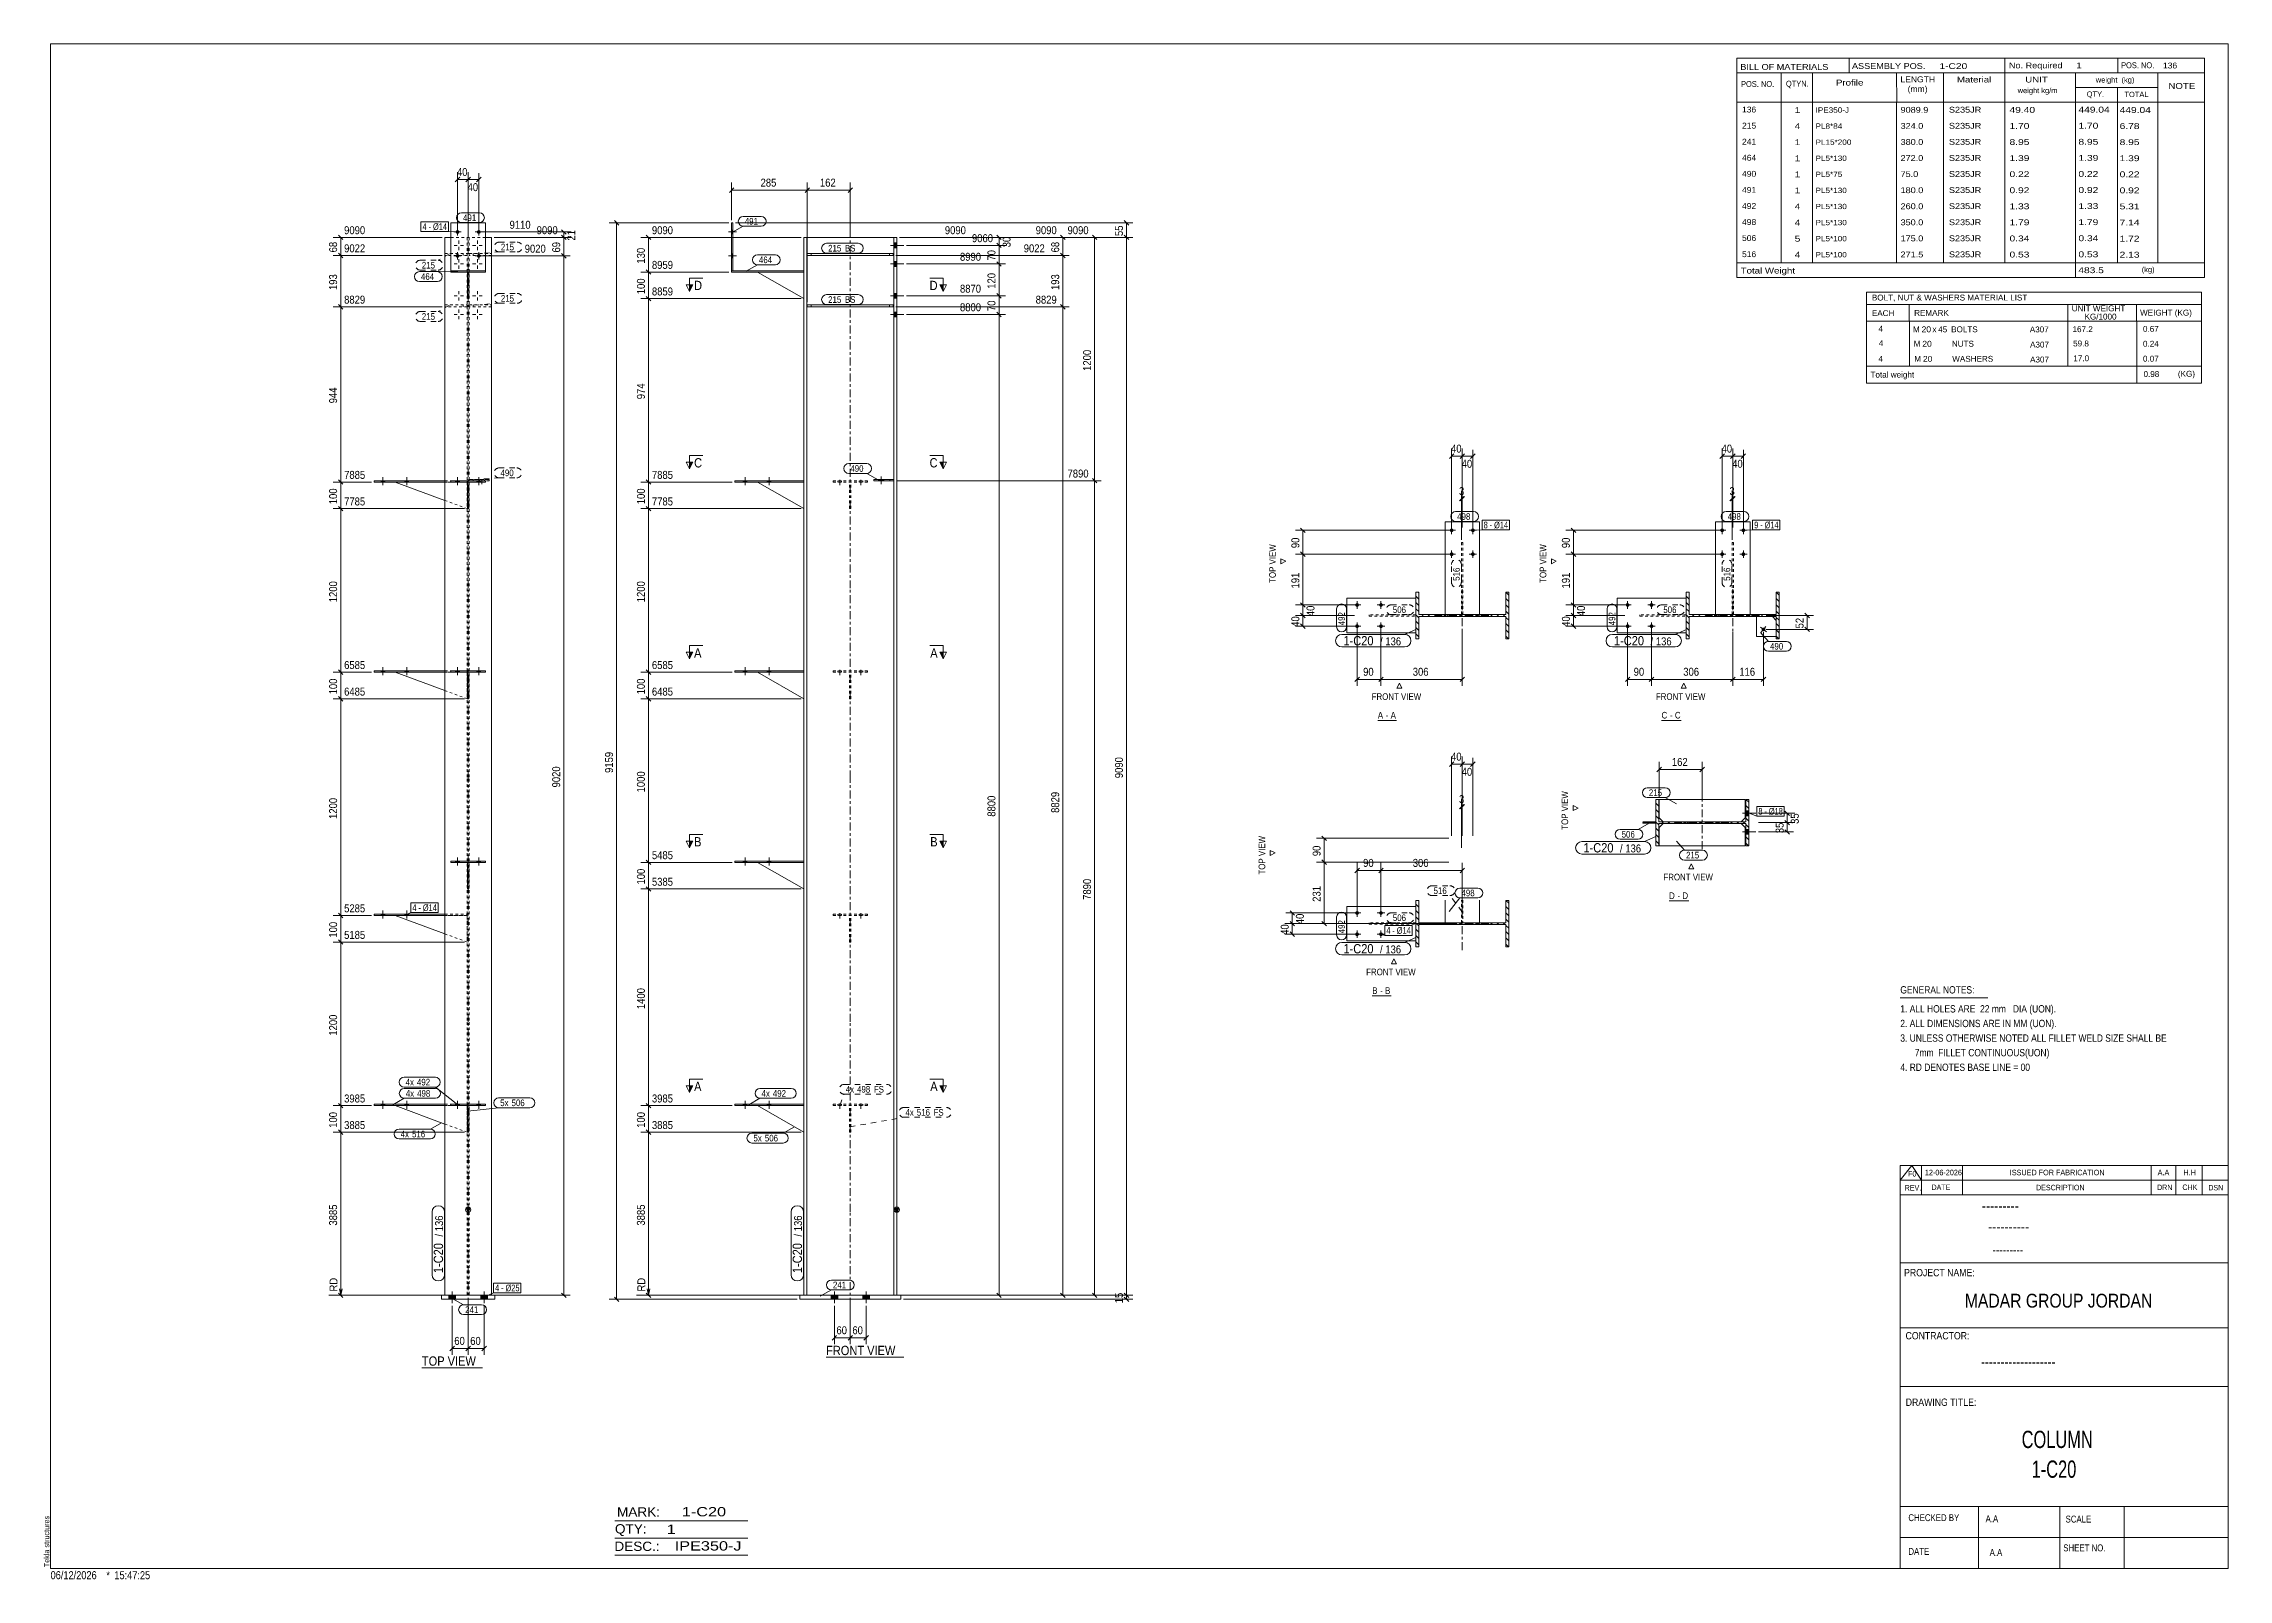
# Model space of a CAD drawing. Header units: millimetres. Extents: x 2 to 825, y 1 to 579.
import ezdxf

# ---------------------------------------------------------------- set-up
doc = ezdxf.new("R2010")
doc.units = ezdxf.units.MM
for name, pattern in [('XKITLINE00', [0]), ('XKITLINE01', [4, 1, -1, 1, -1]), ('XKITLINE02', [4, 2, -2]), ('XKITLINE03', [6, 3, -1, 1, -1])]:
    doc.linetypes.add(name, pattern=pattern)
for name, color, linetype, lineweight in [('Bolt', 3, 'Continuous', 0), ('BoltMark', 7, 'Continuous', 0), ('Dimensions', 7, 'Continuous', 0), ('DrawingSheet', 5, 'Continuous', 0), ('OtherObjectType', 7, 'Continuous', 0), ('Part', 2, 'Continuous', 0), ('PartMark', 7, 'Continuous', 0), ('Section', 6, 'Continuous', 0)]:
    doc.layers.add(name, color=color, linetype=linetype, lineweight=lineweight)
doc.styles.add('@ARIAL_UNICODE_MS_BOLD', font='ARIAL.TTF')
doc.styles.add('ARIAL', font='ARIAL.TTF')
doc.styles.add('ARIAL_NARROW', font='ARIALN.TTF')
doc.styles.add('COMIC_SANS_MS_BOLD', font='COMICBD.TTF')
doc.styles.add('SWIS721_EX_BT', font='ARIAL.TTF')
doc.styles.add('SWISSE', font='ARIAL.TTF')

# ---------------------------------------------------------------- blocks, each defined once
blk = doc.blocks.new('*A1')
at = {"layer": 'Part', "color": 7, "linetype": 'XKITLINE00', "lineweight": 0}
for p, q in [((610.51, 291.98), (609.41, 293.08)), ((610.51, 289.62), (609.41, 290.72)), ((610.51, 287.26), (609.41, 288.36)), ((610.51, 294.34), (610.31, 294.54)), ((644.41, 293.44), (643.31, 294.54)), ((644.41, 291.08), (643.31, 292.18)), ((644.41, 288.72), (643.31, 289.82)), ((610.51, 284.91), (609.41, 286.01)), ((610.51, 282.55), (609.41, 283.65)), ((610.51, 280.19), (609.41, 281.29)), ((612.34, 285.44), (611.64, 286.14)), ((614.7, 285.44), (614, 286.14)), ((617.05, 285.44), (616.35, 286.14)), ((619.41, 285.44), (618.71, 286.14)), ((621.77, 285.44), (621.07, 286.14)), ((624.13, 285.44), (623.43, 286.14)), ((626.48, 285.44), (625.78, 286.14)), ((628.84, 285.44), (628.14, 286.14)), ((631.2, 285.44), (630.5, 286.14)), ((633.55, 285.44), (632.85, 286.14)), ((635.91, 285.44), (635.21, 286.14)), ((638.27, 285.44), (637.57, 286.14)), ((640.63, 285.44), (639.93, 286.14)), ((642.98, 285.44), (642.28, 286.14)), ((644.41, 286.37), (643.31, 287.47)), ((644.41, 284.01), (643.31, 285.11)), ((644.41, 281.65), (643.31, 282.75)), ((644.41, 279.29), (643.31, 280.39)), ((610.51, 277.83), (609.41, 278.93)), ((644.31, 277.04), (643.31, 278.04))]:
    blk.add_line(p, q, dxfattribs=at)
blk = doc.blocks.new('*A2')
at = {"layer": 'Part', "color": 7, "linetype": 'XKITLINE00', "lineweight": 0}
for p, q in [((604.83, 285.77), (604.59, 286.01)), ((604.79, 285.74), (604.59, 285.94)), ((604.76, 285.71), (604.59, 285.87)), ((604.73, 285.67), (604.59, 285.81)), ((604.69, 285.64), (604.59, 285.74)), ((604.66, 285.61), (604.59, 285.67)), ((604.63, 285.57), (604.59, 285.61)), ((604.86, 285.81), (604.63, 286.04)), ((604.66, 285.54), (604.63, 285.57)), ((604.73, 285.54), (604.66, 285.61)), ((604.79, 285.54), (604.69, 285.64)), ((604.9, 285.84), (604.7, 286.04)), ((604.86, 285.54), (604.73, 285.67)), ((604.93, 285.54), (604.76, 285.71)), ((604.93, 285.87), (604.77, 286.04)), ((605, 285.54), (604.79, 285.74)), ((604.96, 285.91), (604.83, 286.04)), ((605.06, 285.54), (604.83, 285.77)), ((605.13, 285.54), (604.86, 285.81)), ((605, 285.94), (604.9, 286.04)), ((605.2, 285.54), (604.9, 285.84)), ((605.27, 285.54), (604.93, 285.87)), ((605.33, 285.54), (604.96, 285.91)), ((605.03, 285.98), (604.97, 286.04)), ((605.4, 285.54), (605, 285.94)), ((605.47, 285.54), (605.03, 285.98)), ((605.06, 286.01), (605.04, 286.04)), ((605.54, 285.54), (605.06, 286.01)), ((605.6, 285.54), (605.1, 286.04)), ((605.67, 285.54), (605.17, 286.04)), ((605.74, 285.54), (605.24, 286.04)), ((605.8, 285.54), (605.3, 286.04)), ((605.87, 285.54), (605.37, 286.04)), ((605.94, 285.54), (605.44, 286.04)), ((606.01, 285.54), (605.51, 286.04)), ((606.07, 285.54), (605.57, 286.04)), ((606.14, 285.54), (605.64, 286.04)), ((606.21, 285.54), (605.71, 286.04)), ((606.28, 285.54), (605.78, 286.04)), ((606.34, 285.54), (605.84, 286.04)), ((606.41, 285.54), (605.91, 286.04)), ((606.48, 285.54), (605.98, 286.04)), ((606.55, 285.54), (606.05, 286.04)), ((606.61, 285.54), (606.11, 286.04)), ((606.68, 285.54), (606.18, 286.04)), ((606.75, 285.54), (606.25, 286.04)), ((606.82, 285.54), (606.32, 286.04)), ((606.88, 285.54), (606.38, 286.04)), ((606.95, 285.54), (606.45, 286.04)), ((607.02, 285.54), (606.52, 286.04)), ((607.08, 285.54), (606.58, 286.04)), ((607.15, 285.54), (606.65, 286.04)), ((607.22, 285.54), (606.72, 286.04)), ((607.29, 285.54), (606.79, 286.04)), ((607.35, 285.54), (606.85, 286.04)), ((607.42, 285.54), (606.92, 286.04)), ((607.49, 285.54), (606.99, 286.04)), ((607.56, 285.54), (607.06, 286.04)), ((607.62, 285.54), (607.12, 286.04)), ((607.69, 285.54), (607.19, 286.04)), ((607.76, 285.54), (607.26, 286.04)), ((607.83, 285.54), (607.33, 286.04)), ((607.89, 285.54), (607.39, 286.04)), ((607.96, 285.54), (607.46, 286.04)), ((608.03, 285.54), (607.53, 286.04)), ((608.09, 285.54), (607.59, 286.04)), ((608.16, 285.54), (607.66, 286.04)), ((608.23, 285.54), (607.73, 286.04)), ((608.3, 285.54), (607.8, 286.04)), ((608.36, 285.54), (607.86, 286.04)), ((608.43, 285.54), (607.93, 286.04)), ((608.5, 285.54), (608, 286.04)), ((608.57, 285.54), (608.07, 286.04)), ((608.63, 285.54), (608.13, 286.04)), ((608.7, 285.54), (608.2, 286.04)), ((608.77, 285.54), (608.27, 286.04)), ((608.84, 285.54), (608.34, 286.04)), ((608.9, 285.54), (608.4, 286.04)), ((608.97, 285.54), (608.47, 286.04)), ((609.04, 285.54), (608.54, 286.04)), ((609.11, 285.54), (608.61, 286.04)), ((609.17, 285.54), (608.67, 286.04)), ((609.24, 285.54), (608.74, 286.04)), ((609.31, 285.54), (608.81, 286.04)), ((609.37, 285.54), (608.87, 286.04)), ((609.41, 285.57), (608.94, 286.04)), ((609.41, 285.63), (609.01, 286.04)), ((609.41, 285.7), (609.08, 286.04)), ((609.41, 285.77), (609.14, 286.04)), ((609.41, 285.84), (609.21, 286.04)), ((609.41, 285.9), (609.28, 286.04)), ((609.41, 285.97), (609.35, 286.04))]:
    blk.add_line(p, q, dxfattribs=at)
blk = doc.blocks.new('*A3')
at = {"layer": 'Part', "color": 7, "linetype": 'XKITLINE00', "lineweight": 0}
for p, q in [((520.15, 253.97), (519.05, 255.07)), ((520.15, 256.33), (519.95, 256.53)), ((554.05, 255.43), (552.95, 256.53)), ((520.15, 251.62), (519.05, 252.72)), ((520.15, 249.26), (519.05, 250.36)), ((520.15, 246.9), (519.05, 248)), ((521.98, 247.43), (521.28, 248.13)), ((524.33, 247.43), (523.63, 248.13)), ((526.69, 247.43), (525.99, 248.13)), ((529.05, 247.43), (528.35, 248.13)), ((531.4, 247.43), (530.7, 248.13)), ((533.76, 247.43), (533.06, 248.13)), ((536.12, 247.43), (535.42, 248.13)), ((538.48, 247.43), (537.78, 248.13)), ((540.83, 247.43), (540.13, 248.13)), ((543.19, 247.43), (542.49, 248.13)), ((545.55, 247.43), (544.85, 248.13)), ((547.91, 247.43), (547.21, 248.13)), ((550.26, 247.43), (549.56, 248.13)), ((552.62, 247.43), (551.92, 248.13)), ((554.05, 253.07), (552.95, 254.17)), ((554.05, 250.72), (552.95, 251.82)), ((554.05, 248.36), (552.95, 249.46)), ((554.05, 246), (552.95, 247.1)), ((520.15, 244.54), (519.05, 245.64)), ((520.15, 242.19), (519.05, 243.29)), ((520.15, 239.83), (519.05, 240.93)), ((554.05, 243.65), (552.95, 244.75)), ((554.05, 241.29), (552.95, 242.39)), ((553.95, 239.03), (552.95, 240.03))]:
    blk.add_line(p, q, dxfattribs=at)
blk = doc.blocks.new('*A4')
at = {"layer": 'Part', "color": 7, "linetype": 'XKITLINE00', "lineweight": 0}
for p, q in [((520.15, 369.92), (519.05, 371.02)), ((520.15, 372.28), (519.95, 372.48)), ((554.05, 371.38), (552.95, 372.48)), ((520.15, 367.57), (519.05, 368.67)), ((520.15, 365.21), (519.05, 366.31)), ((520.15, 362.85), (519.05, 363.95)), ((521.98, 363.38), (521.28, 364.08)), ((524.33, 363.38), (523.63, 364.08)), ((526.69, 363.38), (525.99, 364.08)), ((529.05, 363.38), (528.35, 364.08)), ((531.4, 363.38), (530.7, 364.08)), ((533.76, 363.38), (533.06, 364.08)), ((536.12, 363.38), (535.42, 364.08)), ((538.48, 363.38), (537.78, 364.08)), ((540.83, 363.38), (540.13, 364.08)), ((543.19, 363.38), (542.49, 364.08)), ((545.55, 363.38), (544.85, 364.08)), ((547.91, 363.38), (547.21, 364.08)), ((550.26, 363.38), (549.56, 364.08)), ((552.62, 363.38), (551.92, 364.08)), ((554.05, 369.02), (552.95, 370.12)), ((554.05, 366.67), (552.95, 367.77)), ((554.05, 364.31), (552.95, 365.41)), ((554.05, 361.95), (552.95, 363.05)), ((520.15, 360.49), (519.05, 361.59)), ((520.15, 358.14), (519.05, 359.24)), ((520.15, 355.78), (519.05, 356.88)), ((554.05, 359.6), (552.95, 360.7)), ((554.05, 357.24), (552.95, 358.34)), ((553.95, 354.98), (552.95, 355.98))]:
    blk.add_line(p, q, dxfattribs=at)
blk = doc.blocks.new('*A5')
at = {"layer": 'Part', "color": 7, "linetype": 'XKITLINE00', "lineweight": 0}
for p, q in [((622.01, 369.92), (620.91, 371.02)), ((622.01, 372.28), (621.81, 372.48)), ((655.91, 371.38), (654.81, 372.48)), ((622.01, 367.57), (620.91, 368.67)), ((622.01, 365.21), (620.91, 366.31)), ((622.01, 362.85), (620.91, 363.95)), ((623.84, 363.38), (623.14, 364.08)), ((626.19, 363.38), (625.49, 364.08)), ((628.55, 363.38), (627.85, 364.08)), ((630.91, 363.38), (630.21, 364.08)), ((633.27, 363.38), (632.57, 364.08)), ((635.62, 363.38), (634.92, 364.08)), ((637.98, 363.38), (637.28, 364.08)), ((640.34, 363.38), (639.64, 364.08)), ((642.69, 363.38), (641.99, 364.08)), ((645.05, 363.38), (644.35, 364.08)), ((647.41, 363.38), (646.71, 364.08)), ((649.77, 363.38), (649.07, 364.08)), ((652.12, 363.38), (651.42, 364.08)), ((654.48, 363.38), (653.78, 364.08)), ((655.91, 369.02), (654.81, 370.12)), ((655.91, 366.67), (654.81, 367.77)), ((655.91, 364.31), (654.81, 365.41)), ((655.91, 361.95), (654.81, 363.05)), ((622.01, 360.49), (620.91, 361.59)), ((622.01, 358.14), (620.91, 359.24)), ((622.01, 355.78), (620.91, 356.88)), ((655.91, 359.6), (654.81, 360.7)), ((655.91, 357.24), (654.81, 358.34)), ((655.81, 354.98), (654.81, 355.98))]:
    blk.add_line(p, q, dxfattribs=at)
blk = doc.blocks.new('*A6')
at = {"layer": 'Bolt'}
for points in [[(323.62, 502.19), (322.52, 502.19), (322.52, 503.99), (323.62, 503.99)], [(323.62, 502.19), (322.52, 502.19), (322.52, 503.99), (323.62, 503.99)], [(323.62, 495.19), (322.52, 495.19), (322.52, 496.99), (323.62, 496.99)], [(323.62, 495.19), (322.52, 495.19), (322.52, 496.99), (323.62, 496.99)], [(323.62, 483.19), (322.52, 483.19), (322.52, 484.99), (323.62, 484.99)], [(323.62, 483.19), (322.52, 483.19), (322.52, 484.99), (323.62, 484.99)], [(323.62, 476.19), (322.52, 476.19), (322.52, 477.99), (323.62, 477.99)], [(323.62, 476.19), (322.52, 476.19), (322.52, 477.99), (323.62, 477.99)]]:
    blk.add_hatch(color=3, dxfattribs=at).paths.add_polyline_path(points, flags=17)
at = {"layer": 'Bolt', "color": 3, "linetype": 'XKITLINE00', "lineweight": 0}
for p, q in [((321.27, 503.09), (326.27, 503.09)), ((321.27, 503.09), (326.27, 503.09)), ((322.52, 503.99), (323.62, 503.99)), ((322.52, 503.99), (323.62, 503.99)), ((322.52, 502.19), (323.62, 502.19)), ((322.52, 502.19), (323.62, 502.19)), ((321.27, 496.09), (326.27, 496.09)), ((321.27, 496.09), (326.27, 496.09)), ((322.52, 496.99), (323.62, 496.99)), ((322.52, 496.99), (323.62, 496.99)), ((322.52, 495.19), (323.62, 495.19)), ((322.52, 495.19), (323.62, 495.19)), ((321.27, 484.09), (326.27, 484.09)), ((321.27, 484.09), (326.27, 484.09)), ((322.52, 484.99), (323.62, 484.99)), ((322.52, 484.99), (323.62, 484.99)), ((322.52, 483.19), (323.62, 483.19)), ((322.52, 483.19), (323.62, 483.19)), ((322.52, 477.99), (323.62, 477.99)), ((322.52, 477.99), (323.62, 477.99)), ((321.27, 477.09), (326.27, 477.09)), ((321.27, 477.09), (326.27, 477.09)), ((322.52, 476.19), (323.62, 476.19)), ((322.52, 476.19), (323.62, 476.19))]:
    blk.add_line(p, q, dxfattribs=at)
blk = doc.blocks.new('*A7')
at = {"layer": 'Bolt', "color": 3, "linetype": 'XKITLINE02', "lineweight": 0}
for p, q in [((302.12, 178.09), (302.12, 181.09)), ((302.12, 178.09), (302.12, 181.09)), ((310.12, 178.09), (310.12, 181.09)), ((310.12, 178.09), (310.12, 181.09)), ((301.42, 179.25), (301.42, 179.75)), ((301.42, 179.25), (301.42, 179.75)), ((302.82, 179.25), (302.82, 179.75)), ((302.82, 179.25), (302.82, 179.75)), ((309.42, 179.25), (309.42, 179.75)), ((309.42, 179.25), (309.42, 179.75)), ((310.82, 179.25), (310.82, 179.75)), ((310.82, 179.25), (310.82, 179.75))]:
    blk.add_line(p, q, dxfattribs=at)
blk = doc.blocks.new('*A8')
at = {"layer": 'Bolt', "color": 3, "linetype": 'XKITLINE02', "lineweight": 0}
for p, q in [((301.42, 250.83), (301.42, 251.33)), ((301.42, 250.83), (301.42, 251.33)), ((302.12, 249.67), (302.12, 252.67)), ((302.12, 249.67), (302.12, 252.67)), ((302.82, 250.83), (302.82, 251.33)), ((302.82, 250.83), (302.82, 251.33)), ((309.42, 250.83), (309.42, 251.33)), ((309.42, 250.83), (309.42, 251.33)), ((310.12, 249.67), (310.12, 252.67)), ((310.12, 249.67), (310.12, 252.67)), ((310.82, 250.83), (310.82, 251.33)), ((310.82, 250.83), (310.82, 251.33))]:
    blk.add_line(p, q, dxfattribs=at)
blk = doc.blocks.new('*A9')
at = {"layer": 'Bolt', "color": 3, "linetype": 'XKITLINE02', "lineweight": 0}
for p, q in [((301.42, 342.41), (301.42, 342.91)), ((301.42, 342.41), (301.42, 342.91)), ((302.12, 341.25), (302.12, 344.25)), ((302.12, 341.25), (302.12, 344.25)), ((302.82, 342.41), (302.82, 342.91)), ((302.82, 342.41), (302.82, 342.91)), ((309.42, 342.41), (309.42, 342.91)), ((309.42, 342.41), (309.42, 342.91)), ((310.12, 341.25), (310.12, 344.25)), ((310.12, 341.25), (310.12, 344.25)), ((310.82, 342.41), (310.82, 342.91)), ((310.82, 342.41), (310.82, 342.91))]:
    blk.add_line(p, q, dxfattribs=at)
blk = doc.blocks.new('*A10')
at = {"layer": 'Bolt', "color": 3, "linetype": 'XKITLINE02', "lineweight": 0}
for p, q in [((301.42, 413.99), (301.42, 414.49)), ((301.42, 413.99), (301.42, 414.49)), ((302.12, 412.83), (302.12, 415.83)), ((302.12, 412.83), (302.12, 415.83)), ((302.82, 413.99), (302.82, 414.49)), ((302.82, 413.99), (302.82, 414.49)), ((309.42, 413.99), (309.42, 414.49)), ((309.42, 413.99), (309.42, 414.49)), ((310.12, 412.83), (310.12, 415.83)), ((310.12, 412.83), (310.12, 415.83)), ((310.82, 413.99), (310.82, 414.49)), ((310.82, 413.99), (310.82, 414.49))]:
    blk.add_line(p, q, dxfattribs=at)
blk = doc.blocks.new('*A11')
at = {"layer": 'Bolt'}
for points in [[(265.82, 179.25), (265.82, 179.75), (267.22, 179.75), (267.22, 179.25)], [(265.82, 179.25), (265.82, 179.75), (267.22, 179.75), (267.22, 179.25)], [(274.82, 179.25), (274.82, 179.75), (276.22, 179.75), (276.22, 179.25)], [(274.82, 179.25), (274.82, 179.75), (276.22, 179.75), (276.22, 179.25)]]:
    blk.add_hatch(color=3, dxfattribs=at).paths.add_polyline_path(points, flags=17)
at = {"layer": 'Bolt', "color": 3, "linetype": 'XKITLINE00', "lineweight": 0}
for p, q in [((266.52, 178.09), (266.52, 181.09)), ((266.52, 178.09), (266.52, 181.09)), ((275.52, 178.09), (275.52, 181.09)), ((275.52, 178.09), (275.52, 181.09)), ((265.82, 179.25), (265.82, 179.75)), ((265.82, 179.25), (265.82, 179.75)), ((267.22, 179.25), (267.22, 179.75)), ((267.22, 179.25), (267.22, 179.75)), ((274.82, 179.25), (274.82, 179.75)), ((274.82, 179.25), (274.82, 179.75)), ((276.22, 179.25), (276.22, 179.75)), ((276.22, 179.25), (276.22, 179.75))]:
    blk.add_line(p, q, dxfattribs=at)
blk = doc.blocks.new('*A12')
at = {"layer": 'Bolt'}
for points in [[(265.82, 270.83), (265.82, 271.33), (267.22, 271.33), (267.22, 270.83)], [(265.82, 270.83), (265.82, 271.33), (267.22, 271.33), (267.22, 270.83)], [(274.82, 270.83), (274.82, 271.33), (276.22, 271.33), (276.22, 270.83)], [(274.82, 270.83), (274.82, 271.33), (276.22, 271.33), (276.22, 270.83)]]:
    blk.add_hatch(color=3, dxfattribs=at).paths.add_polyline_path(points, flags=17)
at = {"layer": 'Bolt', "color": 3, "linetype": 'XKITLINE00', "lineweight": 0}
for p, q in [((266.52, 269.67), (266.52, 272.67)), ((266.52, 269.67), (266.52, 272.67)), ((275.52, 269.67), (275.52, 272.67)), ((275.52, 269.67), (275.52, 272.67)), ((265.82, 270.83), (265.82, 271.33)), ((265.82, 270.83), (265.82, 271.33)), ((267.22, 270.83), (267.22, 271.33)), ((267.22, 270.83), (267.22, 271.33)), ((274.82, 270.83), (274.82, 271.33)), ((274.82, 270.83), (274.82, 271.33)), ((276.22, 270.83), (276.22, 271.33)), ((276.22, 270.83), (276.22, 271.33))]:
    blk.add_line(p, q, dxfattribs=at)
blk = doc.blocks.new('*A13')
at = {"layer": 'Bolt'}
for points in [[(265.82, 342.41), (265.82, 342.91), (267.22, 342.91), (267.22, 342.41)], [(265.82, 342.41), (265.82, 342.91), (267.22, 342.91), (267.22, 342.41)], [(274.82, 342.41), (274.82, 342.91), (276.22, 342.91), (276.22, 342.41)], [(274.82, 342.41), (274.82, 342.91), (276.22, 342.91), (276.22, 342.41)]]:
    blk.add_hatch(color=3, dxfattribs=at).paths.add_polyline_path(points, flags=17)
at = {"layer": 'Bolt', "color": 3, "linetype": 'XKITLINE00', "lineweight": 0}
for p, q in [((265.82, 342.41), (265.82, 342.91)), ((265.82, 342.41), (265.82, 342.91)), ((266.52, 341.25), (266.52, 344.25)), ((266.52, 341.25), (266.52, 344.25)), ((267.22, 342.41), (267.22, 342.91)), ((267.22, 342.41), (267.22, 342.91)), ((274.82, 342.41), (274.82, 342.91)), ((274.82, 342.41), (274.82, 342.91)), ((275.52, 341.25), (275.52, 344.25)), ((275.52, 341.25), (275.52, 344.25)), ((276.22, 342.41), (276.22, 342.91)), ((276.22, 342.41), (276.22, 342.91))]:
    blk.add_line(p, q, dxfattribs=at)
blk = doc.blocks.new('*A14')
at = {"layer": 'Bolt'}
for points in [[(261.42, 508.84), (261.92, 508.84), (261.92, 507.44), (261.42, 507.44)], [(261.42, 508.84), (261.92, 508.84), (261.92, 507.44), (261.42, 507.44)], [(261.42, 499.84), (261.92, 499.84), (261.92, 498.44), (261.42, 498.44)], [(261.42, 499.84), (261.92, 499.84), (261.92, 498.44), (261.42, 498.44)]]:
    blk.add_hatch(color=3, dxfattribs=at).paths.add_polyline_path(points, flags=17)
at = {"layer": 'Bolt', "color": 3, "linetype": 'XKITLINE00', "lineweight": 0}
for p, q in [((263.26, 508.14), (260.26, 508.14)), ((263.26, 508.14), (260.26, 508.14)), ((261.92, 508.84), (261.42, 508.84)), ((261.92, 508.84), (261.42, 508.84)), ((261.92, 507.44), (261.42, 507.44)), ((261.92, 507.44), (261.42, 507.44)), ((263.26, 499.14), (260.26, 499.14)), ((263.26, 499.14), (260.26, 499.14)), ((261.92, 499.84), (261.42, 499.84)), ((261.92, 499.84), (261.42, 499.84)), ((261.92, 498.44), (261.42, 498.44)), ((261.92, 498.44), (261.42, 498.44))]:
    blk.add_line(p, q, dxfattribs=at)
blk = doc.blocks.new('*A15')
at = {"layer": 'Bolt'}
blk.add_hatch(color=3, dxfattribs=at).paths.add_polyline_path([(318.7, 414.99), (318.7, 414.49), (316.74, 414.49), (316.74, 414.99)], flags=17)
at = {"layer": 'Bolt', "color": 3, "linetype": 'XKITLINE00', "lineweight": 0}
for p, q in [((316.74, 414.49), (316.74, 414.99)), ((317.72, 413.14), (317.72, 416.14)), ((318.7, 414.49), (318.7, 414.99))]:
    blk.add_line(p, q, dxfattribs=at)
blk = doc.blocks.new('*A16')
at = {"layer": 'Bolt'}
for points in [[(265.82, 413.99), (265.82, 414.49), (267.22, 414.49), (267.22, 413.99)], [(265.82, 413.99), (265.82, 414.49), (267.22, 414.49), (267.22, 413.99)], [(274.82, 413.99), (274.82, 414.49), (276.22, 414.49), (276.22, 413.99)], [(274.82, 413.99), (274.82, 414.49), (276.22, 414.49), (276.22, 413.99)]]:
    blk.add_hatch(color=3, dxfattribs=at).paths.add_polyline_path(points, flags=17)
at = {"layer": 'Bolt', "color": 3, "linetype": 'XKITLINE00', "lineweight": 0}
for p, q in [((265.82, 413.99), (265.82, 414.49)), ((265.82, 413.99), (265.82, 414.49)), ((266.52, 412.83), (266.52, 415.83)), ((266.52, 412.83), (266.52, 415.83)), ((267.22, 413.99), (267.22, 414.49)), ((267.22, 413.99), (267.22, 414.49)), ((274.82, 413.99), (274.82, 414.49)), ((274.82, 413.99), (274.82, 414.49)), ((275.52, 412.83), (275.52, 415.83)), ((275.52, 412.83), (275.52, 415.83)), ((276.22, 413.99), (276.22, 414.49)), ((276.22, 413.99), (276.22, 414.49))]:
    blk.add_line(p, q, dxfattribs=at)
blk = doc.blocks.new('*A17')
at = {"layer": 'Bolt'}
for points in [[(301.37, 107.85), (301.37, 106.35), (298.87, 106.35), (298.87, 107.85)], [(301.37, 107.85), (301.37, 106.35), (298.87, 106.35), (298.87, 107.85)], [(313.37, 107.85), (313.37, 106.35), (310.87, 106.35), (310.87, 107.85)], [(313.37, 107.85), (313.37, 106.35), (310.87, 106.35), (310.87, 107.85)]]:
    blk.add_hatch(color=3, dxfattribs=at).paths.add_polyline_path(points, flags=17)
at = {"layer": 'Bolt', "color": 3, "linetype": 'XKITLINE00', "lineweight": 0}
for p, q in [((298.87, 107.85), (298.87, 106.35)), ((298.87, 107.85), (298.87, 106.35)), ((300.12, 109.35), (300.12, 104.85)), ((300.12, 109.35), (300.12, 104.85)), ((301.37, 107.85), (301.37, 106.35)), ((301.37, 107.85), (301.37, 106.35)), ((310.87, 107.85), (310.87, 106.35)), ((310.87, 107.85), (310.87, 106.35)), ((312.12, 109.35), (312.12, 104.85)), ((312.12, 109.35), (312.12, 104.85)), ((313.37, 107.85), (313.37, 106.35)), ((313.37, 107.85), (313.37, 106.35))]:
    blk.add_line(p, q, dxfattribs=at)
blk = doc.blocks.new('*A18')
at = {"layer": 'Part'}
blk.add_hatch(color=2, dxfattribs=at).paths.add_polyline_path([(322.82, 140.56), (324.42, 140.56), (323.62, 139.16)], flags=17)
at = {"layer": 'Part', "color": 7, "linetype": 'XKITLINE03', "lineweight": 0}
for p, q in [((306.12, 445.89), (306.12, 516.09)), ((306.12, 373.99), (306.12, 445.79)), ((306.12, 302.41), (306.12, 373.89)), ((306.12, 210.83), (306.12, 302.31)), ((306.12, 139.25), (306.12, 210.73)), ((306.12, 97.85), (306.12, 139.15))]:
    blk.add_line(p, q, dxfattribs=at)
at = {"layer": 'Part', "color": 2, "linetype": 'XKITLINE00', "lineweight": 0}
for p, q in [((288.62, 445.89), (288.62, 506.09)), ((288.62, 506.09), (323.62, 506.09)), ((289.72, 506.09), (289.72, 445.89)), ((322.52, 506.09), (322.52, 445.89)), ((323.62, 506.09), (323.62, 445.89)), ((288.62, 373.99), (288.62, 445.79)), ((289.72, 445.79), (289.72, 373.99)), ((322.52, 445.79), (322.52, 373.99)), ((323.62, 445.79), (323.62, 373.99)), ((288.62, 302.41), (288.62, 373.89)), ((289.72, 373.89), (289.72, 302.41)), ((322.52, 373.89), (322.52, 302.41)), ((323.62, 373.89), (323.62, 302.41)), ((288.62, 210.83), (288.62, 302.31)), ((289.72, 302.31), (289.72, 210.83)), ((322.52, 302.31), (322.52, 210.83)), ((323.62, 302.31), (323.62, 210.83)), ((288.62, 139.25), (288.62, 210.73)), ((289.72, 210.73), (289.72, 139.25)), ((322.52, 210.73), (322.52, 139.25)), ((323.62, 210.73), (323.62, 139.25)), ((323.62, 139.16), (322.82, 140.56)), ((322.82, 140.56), (324.42, 140.56)), ((324.42, 140.56), (323.62, 139.16)), ((288.62, 107.85), (288.62, 139.15)), ((289.72, 139.15), (289.72, 107.85)), ((322.52, 139.15), (322.52, 107.85)), ((323.62, 139.15), (323.62, 107.85))]:
    blk.add_line(p, q, dxfattribs=at)
at = {"layer": 'Part', "color": 7, "linetype": 'XKITLINE01', "lineweight": 0}
blk.add_line((323.62, 107.85), (288.62, 107.85), dxfattribs=at)
at = {"layer": 'Part', "color": 2, "linetype": 'XKITLINE00', "lineweight": 0}
blk.add_circle((323.62, 140.06), 1, dxfattribs=at)
blk = doc.blocks.new('*A19')
at = {"layer": 'Part', "color": 7, "linetype": 'XKITLINE01', "lineweight": 0}
for p, q in [((312.62, 179.75), (299.62, 179.75)), ((299.62, 179.25), (299.62, 179.75)), ((312.62, 179.25), (299.62, 179.25)), ((312.62, 179.25), (312.62, 179.75))]:
    blk.add_line(p, q, dxfattribs=at)
blk = doc.blocks.new('*A20')
at = {"layer": 'Part', "color": 7, "linetype": 'XKITLINE01', "lineweight": 0}
for p, q in [((306.37, 179.25), (305.87, 179.25)), ((305.87, 169.25), (305.87, 179.25)), ((305.87, 179.25), (306.37, 179.25)), ((306.37, 169.25), (306.37, 179.25)), ((306.37, 169.25), (305.87, 169.25))]:
    blk.add_line(p, q, dxfattribs=at)
blk = doc.blocks.new('*A21')
at = {"layer": 'Part', "color": 7, "linetype": 'XKITLINE01', "lineweight": 0}
for p, q in [((312.62, 251.33), (299.62, 251.33)), ((299.62, 250.83), (299.62, 251.33)), ((312.62, 250.83), (299.62, 250.83)), ((312.62, 250.83), (312.62, 251.33))]:
    blk.add_line(p, q, dxfattribs=at)
blk = doc.blocks.new('*A22')
at = {"layer": 'Part', "color": 7, "linetype": 'XKITLINE01', "lineweight": 0}
for p, q in [((306.37, 250.83), (305.87, 250.83)), ((305.87, 240.83), (305.87, 250.83)), ((305.87, 250.83), (306.37, 250.83)), ((306.37, 240.83), (306.37, 250.83)), ((306.37, 240.83), (305.87, 240.83))]:
    blk.add_line(p, q, dxfattribs=at)
blk = doc.blocks.new('*A23')
at = {"layer": 'Part', "color": 7, "linetype": 'XKITLINE01', "lineweight": 0}
for p, q in [((312.62, 342.91), (299.62, 342.91)), ((299.62, 342.41), (299.62, 342.91)), ((312.62, 342.41), (299.62, 342.41)), ((312.62, 342.41), (312.62, 342.91))]:
    blk.add_line(p, q, dxfattribs=at)
blk = doc.blocks.new('*A24')
at = {"layer": 'Part', "color": 7, "linetype": 'XKITLINE01', "lineweight": 0}
for p, q in [((306.37, 342.41), (305.87, 342.41)), ((305.87, 332.41), (305.87, 342.41)), ((305.87, 342.41), (306.37, 342.41)), ((306.37, 332.41), (306.37, 342.41)), ((306.37, 332.41), (305.87, 332.41))]:
    blk.add_line(p, q, dxfattribs=at)
blk = doc.blocks.new('*A25')
at = {"layer": 'Part', "color": 7, "linetype": 'XKITLINE01', "lineweight": 0}
for p, q in [((312.62, 414.49), (299.62, 414.49)), ((299.62, 413.99), (299.62, 414.49)), ((312.62, 413.99), (299.62, 413.99)), ((312.62, 413.99), (312.62, 414.49))]:
    blk.add_line(p, q, dxfattribs=at)
blk = doc.blocks.new('*A26')
at = {"layer": 'Part', "color": 7, "linetype": 'XKITLINE01', "lineweight": 0}
for p, q in [((306.37, 413.99), (305.87, 413.99)), ((305.87, 403.99), (305.87, 413.99)), ((305.87, 413.99), (306.37, 413.99)), ((306.37, 403.99), (306.37, 413.99)), ((306.37, 403.99), (305.87, 403.99))]:
    blk.add_line(p, q, dxfattribs=at)
blk = doc.blocks.new('*A27')
at = {"layer": 'Part', "color": 2, "linetype": 'XKITLINE00', "lineweight": 0}
for p, q in [((262.62, 179.25), (262.62, 179.75)), ((262.62, 179.75), (288.62, 179.75)), ((262.62, 179.25), (288.62, 179.25))]:
    blk.add_line(p, q, dxfattribs=at)
at = {"layer": 'Part', "color": 7, "linetype": 'XKITLINE01', "lineweight": 0}
blk.add_line((288.62, 179.75), (288.62, 179.25), dxfattribs=at)
blk = doc.blocks.new('*A28')
at = {"layer": 'Part', "color": 2, "linetype": 'XKITLINE00', "lineweight": 0}
blk.add_line((288.62, 169.25), (271.12, 179.25), dxfattribs=at)
at = {"layer": 'Part', "color": 7, "linetype": 'XKITLINE01', "lineweight": 0}
for p, q in [((271.12, 179.25), (288.62, 179.25)), ((288.62, 179.25), (288.62, 169.25))]:
    blk.add_line(p, q, dxfattribs=at)
blk = doc.blocks.new('*A29')
at = {"layer": 'Part', "color": 2, "linetype": 'XKITLINE00', "lineweight": 0}
blk.add_line((288.62, 260.83), (271.12, 270.83), dxfattribs=at)
at = {"layer": 'Part', "color": 7, "linetype": 'XKITLINE01', "lineweight": 0}
for p, q in [((271.12, 270.83), (288.62, 270.83)), ((288.62, 270.83), (288.62, 260.83))]:
    blk.add_line(p, q, dxfattribs=at)
blk = doc.blocks.new('*A30')
at = {"layer": 'Part', "color": 2, "linetype": 'XKITLINE00', "lineweight": 0}
for p, q in [((262.62, 270.83), (262.62, 271.33)), ((262.62, 271.33), (288.62, 271.33)), ((262.62, 270.83), (288.62, 270.83))]:
    blk.add_line(p, q, dxfattribs=at)
at = {"layer": 'Part', "color": 7, "linetype": 'XKITLINE01', "lineweight": 0}
blk.add_line((288.62, 271.33), (288.62, 270.83), dxfattribs=at)
blk = doc.blocks.new('*A31')
at = {"layer": 'Part', "color": 2, "linetype": 'XKITLINE00', "lineweight": 0}
blk.add_line((288.62, 483.04), (271.12, 493.04), dxfattribs=at)
at = {"layer": 'Part', "color": 7, "linetype": 'XKITLINE01', "lineweight": 0}
for p, q in [((271.12, 493.04), (288.62, 493.04)), ((288.62, 493.04), (288.62, 483.04))]:
    blk.add_line(p, q, dxfattribs=at)
blk = doc.blocks.new('*A32')
at = {"layer": 'Part', "color": 2, "linetype": 'XKITLINE00', "lineweight": 0}
for p, q in [((262.62, 342.41), (262.62, 342.91)), ((262.62, 342.91), (288.62, 342.91)), ((262.62, 342.41), (288.62, 342.41))]:
    blk.add_line(p, q, dxfattribs=at)
at = {"layer": 'Part', "color": 7, "linetype": 'XKITLINE01', "lineweight": 0}
blk.add_line((288.62, 342.91), (288.62, 342.41), dxfattribs=at)
blk = doc.blocks.new('*A33')
at = {"layer": 'Part', "color": 2, "linetype": 'XKITLINE00', "lineweight": 0}
for p, q in [((261.42, 493.04), (261.42, 493.54)), ((261.42, 493.54), (288.62, 493.54)), ((261.42, 493.04), (288.62, 493.04))]:
    blk.add_line(p, q, dxfattribs=at)
at = {"layer": 'Part', "color": 7, "linetype": 'XKITLINE01', "lineweight": 0}
blk.add_line((288.62, 493.54), (288.62, 493.04), dxfattribs=at)
blk = doc.blocks.new('*A34')
at = {"layer": 'Part', "color": 2, "linetype": 'XKITLINE00', "lineweight": 0}
blk.add_line((288.62, 332.41), (271.12, 342.41), dxfattribs=at)
at = {"layer": 'Part', "color": 7, "linetype": 'XKITLINE01', "lineweight": 0}
for p, q in [((271.12, 342.41), (288.62, 342.41)), ((288.62, 342.41), (288.62, 332.41))]:
    blk.add_line(p, q, dxfattribs=at)
blk = doc.blocks.new('*A35')
at = {"layer": 'Part', "color": 2, "linetype": 'XKITLINE00', "lineweight": 0}
for p, q in [((261.42, 511.54), (261.42, 493.54)), ((261.92, 511.54), (261.42, 511.54)), ((261.92, 511.54), (261.92, 493.54)), ((261.42, 493.54), (261.92, 493.54))]:
    blk.add_line(p, q, dxfattribs=at)
blk = doc.blocks.new('*A36')
at = {"layer": 'Part', "color": 2, "linetype": 'XKITLINE00', "lineweight": 0}
blk.add_line((288.62, 403.99), (271.12, 413.99), dxfattribs=at)
at = {"layer": 'Part', "color": 7, "linetype": 'XKITLINE01', "lineweight": 0}
for p, q in [((271.12, 413.99), (288.62, 413.99)), ((288.62, 413.99), (288.62, 403.99))]:
    blk.add_line(p, q, dxfattribs=at)
blk = doc.blocks.new('*A37')
at = {"layer": 'Part', "color": 2, "linetype": 'XKITLINE00', "lineweight": 0}
for p, q in [((315.02, 414.49), (315.02, 414.99)), ((315.02, 414.99), (322.52, 414.99)), ((322.52, 414.49), (315.02, 414.49))]:
    blk.add_line(p, q, dxfattribs=at)
at = {"layer": 'Part', "color": 7, "linetype": 'XKITLINE01', "lineweight": 0}
for p, q in [((321.02, 414.49), (321.02, 414.99)), ((322.52, 414.99), (322.52, 414.49))]:
    blk.add_line(p, q, dxfattribs=at)
blk = doc.blocks.new('*A38')
at = {"layer": 'Part', "color": 2, "linetype": 'XKITLINE00', "lineweight": 0}
for p, q in [((262.62, 413.99), (262.62, 414.49)), ((262.62, 414.49), (288.62, 414.49)), ((262.62, 413.99), (288.62, 413.99))]:
    blk.add_line(p, q, dxfattribs=at)
at = {"layer": 'Part', "color": 7, "linetype": 'XKITLINE01', "lineweight": 0}
blk.add_line((288.62, 414.49), (288.62, 413.99), dxfattribs=at)
blk = doc.blocks.new('*A39')
at = {"layer": 'Part', "color": 2, "linetype": 'XKITLINE00', "lineweight": 0}
for p, q in [((289.92, 479.95), (289.92, 480.75)), ((289.92, 480.75), (322.32, 480.75)), ((322.32, 479.95), (289.92, 479.95)), ((322.32, 480.75), (322.32, 479.95))]:
    blk.add_line(p, q, dxfattribs=at)
at = {"layer": 'Part', "color": 7, "linetype": 'XKITLINE01', "lineweight": 0}
for p, q in [((291.42, 479.95), (291.42, 480.75)), ((320.82, 479.95), (320.82, 480.75))]:
    blk.add_line(p, q, dxfattribs=at)
blk = doc.blocks.new('*A40')
at = {"layer": 'Part', "color": 2, "linetype": 'XKITLINE00', "lineweight": 0}
for p, q in [((289.92, 499.27), (289.92, 500.07)), ((289.92, 500.07), (322.32, 500.07)), ((322.32, 499.27), (289.92, 499.27)), ((322.32, 500.07), (322.32, 499.27))]:
    blk.add_line(p, q, dxfattribs=at)
at = {"layer": 'Part', "color": 7, "linetype": 'XKITLINE01', "lineweight": 0}
for p, q in [((291.42, 499.27), (291.42, 500.07)), ((320.82, 499.27), (320.82, 500.07))]:
    blk.add_line(p, q, dxfattribs=at)
blk = doc.blocks.new('*A41')
at = {"layer": 'Part', "color": 7, "linetype": 'XKITLINE01', "lineweight": 0}
for p, q in [((322.32, 480.75), (289.92, 480.75)), ((289.92, 479.95), (289.92, 480.75)), ((289.92, 479.95), (322.32, 479.95)), ((291.42, 479.95), (291.42, 480.75)), ((320.82, 479.95), (320.82, 480.75)), ((322.32, 479.95), (322.32, 480.75))]:
    blk.add_line(p, q, dxfattribs=at)
blk = doc.blocks.new('*A42')
at = {"layer": 'Part', "color": 7, "linetype": 'XKITLINE01', "lineweight": 0}
for p, q in [((322.32, 500.07), (289.92, 500.07)), ((289.92, 499.27), (289.92, 500.07)), ((289.92, 499.27), (322.32, 499.27)), ((291.42, 499.27), (291.42, 500.07)), ((320.82, 499.27), (320.82, 500.07)), ((322.32, 499.27), (322.32, 500.07))]:
    blk.add_line(p, q, dxfattribs=at)
blk = doc.blocks.new('*A43')
at = {"layer": 'Part', "color": 2, "linetype": 'XKITLINE00', "lineweight": 0}
for p, q in [((325.12, 107.85), (287.12, 107.85)), ((287.12, 107.85), (287.12, 106.35)), ((325.12, 107.85), (325.12, 106.35)), ((325.12, 106.35), (287.12, 106.35))]:
    blk.add_line(p, q, dxfattribs=at)
blk = doc.blocks.new('*A44')
at = {"layer": 'Bolt', "color": 3, "linetype": 'XKITLINE00', "lineweight": 0}
for p, q in [((156.92, 503.09), (158.12, 503.09)), ((158.72, 504.89), (158.72, 503.69)), ((158.72, 501.29), (158.72, 502.49)), ((160.52, 503.09), (159.32, 503.09)), ((163.92, 503.09), (165.12, 503.09)), ((165.72, 504.89), (165.72, 503.69)), ((165.72, 501.29), (165.72, 502.49)), ((167.52, 503.09), (166.32, 503.09)), ((156.92, 496.09), (158.12, 496.09)), ((158.72, 497.89), (158.72, 496.69)), ((158.72, 494.29), (158.72, 495.49)), ((160.52, 496.09), (159.32, 496.09)), ((163.92, 496.09), (165.12, 496.09)), ((165.72, 497.89), (165.72, 496.69)), ((165.72, 494.29), (165.72, 495.49)), ((167.52, 496.09), (166.32, 496.09)), ((158.72, 485.89), (158.72, 484.69)), ((165.72, 485.89), (165.72, 484.69)), ((156.92, 484.09), (158.12, 484.09)), ((158.72, 482.29), (158.72, 483.49)), ((158.72, 478.89), (158.72, 477.69)), ((160.52, 484.09), (159.32, 484.09)), ((163.92, 484.09), (165.12, 484.09)), ((165.72, 482.29), (165.72, 483.49)), ((165.72, 478.89), (165.72, 477.69)), ((167.52, 484.09), (166.32, 484.09)), ((156.92, 477.09), (158.12, 477.09)), ((158.72, 475.29), (158.72, 476.49)), ((160.52, 477.09), (159.32, 477.09)), ((163.92, 477.09), (165.12, 477.09)), ((165.72, 475.29), (165.72, 476.49)), ((167.52, 477.09), (166.32, 477.09))]:
    blk.add_line(p, q, dxfattribs=at)
blk = doc.blocks.new('*A45')
at = {"layer": 'Bolt'}
for points in [[(129.42, 179.25), (129.42, 179.75), (130.82, 179.75), (130.82, 179.25)], [(129.42, 179.25), (129.42, 179.75), (130.82, 179.75), (130.82, 179.25)], [(138.42, 179.25), (138.42, 179.75), (139.82, 179.75), (139.82, 179.25)], [(138.42, 179.25), (138.42, 179.75), (139.82, 179.75), (139.82, 179.25)]]:
    blk.add_hatch(color=3, dxfattribs=at).paths.add_polyline_path(points, flags=17)
at = {"layer": 'Bolt', "color": 3, "linetype": 'XKITLINE00', "lineweight": 0}
for p, q in [((130.12, 178.09), (130.12, 181.09)), ((130.12, 178.09), (130.12, 181.09)), ((139.12, 178.09), (139.12, 181.09)), ((139.12, 178.09), (139.12, 181.09)), ((129.42, 179.25), (129.42, 179.75)), ((129.42, 179.25), (129.42, 179.75)), ((130.82, 179.25), (130.82, 179.75)), ((130.82, 179.25), (130.82, 179.75)), ((138.42, 179.25), (138.42, 179.75)), ((138.42, 179.25), (138.42, 179.75)), ((139.82, 179.25), (139.82, 179.75)), ((139.82, 179.25), (139.82, 179.75))]:
    blk.add_line(p, q, dxfattribs=at)
blk = doc.blocks.new('*A46')
at = {"layer": 'Bolt'}
for points in [[(129.42, 250.83), (129.42, 251.33), (130.82, 251.33), (130.82, 250.83)], [(129.42, 250.83), (129.42, 251.33), (130.82, 251.33), (130.82, 250.83)], [(138.42, 250.83), (138.42, 251.33), (139.82, 251.33), (139.82, 250.83)], [(138.42, 250.83), (138.42, 251.33), (139.82, 251.33), (139.82, 250.83)]]:
    blk.add_hatch(color=3, dxfattribs=at).paths.add_polyline_path(points, flags=17)
at = {"layer": 'Bolt', "color": 3, "linetype": 'XKITLINE00', "lineweight": 0}
for p, q in [((129.42, 250.83), (129.42, 251.33)), ((129.42, 250.83), (129.42, 251.33)), ((130.12, 249.67), (130.12, 252.67)), ((130.12, 249.67), (130.12, 252.67)), ((130.82, 250.83), (130.82, 251.33)), ((130.82, 250.83), (130.82, 251.33)), ((138.42, 250.83), (138.42, 251.33)), ((138.42, 250.83), (138.42, 251.33)), ((139.12, 249.67), (139.12, 252.67)), ((139.12, 249.67), (139.12, 252.67)), ((139.82, 250.83), (139.82, 251.33)), ((139.82, 250.83), (139.82, 251.33))]:
    blk.add_line(p, q, dxfattribs=at)
blk = doc.blocks.new('*A47')
at = {"layer": 'Bolt'}
for points in [[(129.42, 342.41), (129.42, 342.91), (130.82, 342.91), (130.82, 342.41)], [(129.42, 342.41), (129.42, 342.91), (130.82, 342.91), (130.82, 342.41)], [(138.42, 342.41), (138.42, 342.91), (139.82, 342.91), (139.82, 342.41)], [(138.42, 342.41), (138.42, 342.91), (139.82, 342.91), (139.82, 342.41)]]:
    blk.add_hatch(color=3, dxfattribs=at).paths.add_polyline_path(points, flags=17)
at = {"layer": 'Bolt', "color": 3, "linetype": 'XKITLINE00', "lineweight": 0}
for p, q in [((129.42, 342.41), (129.42, 342.91)), ((129.42, 342.41), (129.42, 342.91)), ((130.12, 341.25), (130.12, 344.25)), ((130.12, 341.25), (130.12, 344.25)), ((130.82, 342.41), (130.82, 342.91)), ((130.82, 342.41), (130.82, 342.91)), ((138.42, 342.41), (138.42, 342.91)), ((138.42, 342.41), (138.42, 342.91)), ((139.12, 341.25), (139.12, 344.25)), ((139.12, 341.25), (139.12, 344.25)), ((139.82, 342.41), (139.82, 342.91)), ((139.82, 342.41), (139.82, 342.91))]:
    blk.add_line(p, q, dxfattribs=at)
blk = doc.blocks.new('*A48')
at = {"layer": 'Bolt'}
for points in [[(129.42, 413.99), (129.42, 414.49), (130.82, 414.49), (130.82, 413.99)], [(129.42, 413.99), (129.42, 414.49), (130.82, 414.49), (130.82, 413.99)], [(138.42, 413.99), (138.42, 414.49), (139.82, 414.49), (139.82, 413.99)], [(138.42, 413.99), (138.42, 414.49), (139.82, 414.49), (139.82, 413.99)]]:
    blk.add_hatch(color=3, dxfattribs=at).paths.add_polyline_path(points, flags=17)
at = {"layer": 'Bolt', "color": 3, "linetype": 'XKITLINE00', "lineweight": 0}
for p, q in [((129.42, 413.99), (129.42, 414.49)), ((129.42, 413.99), (129.42, 414.49)), ((130.12, 412.83), (130.12, 415.83)), ((130.12, 412.83), (130.12, 415.83)), ((130.82, 413.99), (130.82, 414.49)), ((130.82, 413.99), (130.82, 414.49)), ((138.42, 413.99), (138.42, 414.49)), ((138.42, 413.99), (138.42, 414.49)), ((139.12, 412.83), (139.12, 415.83)), ((139.12, 412.83), (139.12, 415.83)), ((139.82, 413.99), (139.82, 414.49)), ((139.82, 413.99), (139.82, 414.49))]:
    blk.add_line(p, q, dxfattribs=at)
blk = doc.blocks.new('*A49')
at = {"layer": 'Bolt'}
for points in [[(158.92, 179.75), (158.92, 179.25), (157.52, 179.25), (157.52, 179.75)], [(158.92, 179.75), (158.92, 179.25), (157.52, 179.25), (157.52, 179.75)], [(166.92, 179.75), (166.92, 179.25), (165.52, 179.25), (165.52, 179.75)], [(166.92, 179.75), (166.92, 179.25), (165.52, 179.25), (165.52, 179.75)]]:
    blk.add_hatch(color=3, dxfattribs=at).paths.add_polyline_path(points, flags=17)
at = {"layer": 'Bolt', "color": 3, "linetype": 'XKITLINE00', "lineweight": 0}
for p, q in [((158.22, 178.09), (158.22, 181.09)), ((158.22, 178.09), (158.22, 181.09)), ((166.22, 178.09), (166.22, 181.09)), ((166.22, 178.09), (166.22, 181.09)), ((157.52, 179.25), (157.52, 179.75)), ((157.52, 179.25), (157.52, 179.75)), ((158.92, 179.25), (158.92, 179.75)), ((158.92, 179.25), (158.92, 179.75)), ((165.52, 179.25), (165.52, 179.75)), ((165.52, 179.25), (165.52, 179.75)), ((166.92, 179.25), (166.92, 179.75)), ((166.92, 179.25), (166.92, 179.75))]:
    blk.add_line(p, q, dxfattribs=at)
blk = doc.blocks.new('*A50')
at = {"layer": 'Bolt'}
for points in [[(158.92, 271.33), (158.92, 270.83), (157.52, 270.83), (157.52, 271.33)], [(158.92, 271.33), (158.92, 270.83), (157.52, 270.83), (157.52, 271.33)], [(166.92, 271.33), (166.92, 270.83), (165.52, 270.83), (165.52, 271.33)], [(166.92, 271.33), (166.92, 270.83), (165.52, 270.83), (165.52, 271.33)]]:
    blk.add_hatch(color=3, dxfattribs=at).paths.add_polyline_path(points, flags=17)
at = {"layer": 'Bolt', "color": 3, "linetype": 'XKITLINE00', "lineweight": 0}
for p, q in [((158.22, 269.67), (158.22, 272.67)), ((158.22, 269.67), (158.22, 272.67)), ((166.22, 269.67), (166.22, 272.67)), ((166.22, 269.67), (166.22, 272.67)), ((157.52, 270.83), (157.52, 271.33)), ((157.52, 270.83), (157.52, 271.33)), ((158.92, 270.83), (158.92, 271.33)), ((158.92, 270.83), (158.92, 271.33)), ((165.52, 270.83), (165.52, 271.33)), ((165.52, 270.83), (165.52, 271.33)), ((166.92, 270.83), (166.92, 271.33)), ((166.92, 270.83), (166.92, 271.33))]:
    blk.add_line(p, q, dxfattribs=at)
blk = doc.blocks.new('*A51')
at = {"layer": 'Bolt'}
for points in [[(158.92, 342.91), (158.92, 342.41), (157.52, 342.41), (157.52, 342.91)], [(158.92, 342.91), (158.92, 342.41), (157.52, 342.41), (157.52, 342.91)], [(166.92, 342.91), (166.92, 342.41), (165.52, 342.41), (165.52, 342.91)], [(166.92, 342.91), (166.92, 342.41), (165.52, 342.41), (165.52, 342.91)]]:
    blk.add_hatch(color=3, dxfattribs=at).paths.add_polyline_path(points, flags=17)
at = {"layer": 'Bolt', "color": 3, "linetype": 'XKITLINE00', "lineweight": 0}
for p, q in [((157.52, 342.41), (157.52, 342.91)), ((157.52, 342.41), (157.52, 342.91)), ((158.22, 341.25), (158.22, 344.25)), ((158.22, 341.25), (158.22, 344.25)), ((158.92, 342.41), (158.92, 342.91)), ((158.92, 342.41), (158.92, 342.91)), ((165.52, 342.41), (165.52, 342.91)), ((165.52, 342.41), (165.52, 342.91)), ((166.22, 341.25), (166.22, 344.25)), ((166.22, 341.25), (166.22, 344.25)), ((166.92, 342.41), (166.92, 342.91)), ((166.92, 342.41), (166.92, 342.91))]:
    blk.add_line(p, q, dxfattribs=at)
blk = doc.blocks.new('*A52')
at = {"layer": 'Bolt'}
for points in [[(158.26, 508.84), (158.29, 508.83), (158.32, 508.83), (158.36, 508.82), (158.39, 508.82), (158.42, 508.81), (158.46, 508.8), (158.49, 508.78), (158.52, 508.77), (158.55, 508.75), (158.58, 508.74), (158.61, 508.72), (158.64, 508.7), (158.66, 508.68), (158.69, 508.66), (158.72, 508.63), (158.74, 508.61), (158.76, 508.58), (158.78, 508.55), (158.8, 508.53), (158.82, 508.5), (158.84, 508.47), (158.85, 508.44), (158.87, 508.41), (158.88, 508.37), (158.89, 508.34), (158.9, 508.31), (158.91, 508.27), (158.91, 508.24), (158.92, 508.21), (158.92, 508.17), (158.92, 508.14), (158.92, 508.1), (158.92, 508.07), (158.91, 508.03), (158.91, 508), (158.9, 507.97), (158.89, 507.93), (158.88, 507.9), (158.87, 507.87), (158.85, 507.84), (158.84, 507.81), (158.82, 507.78), (158.8, 507.75), (158.78, 507.72), (158.76, 507.69), (158.74, 507.67), (158.72, 507.64), (158.69, 507.62), (158.66, 507.6), (158.64, 507.58), (158.61, 507.56), (158.58, 507.54), (158.55, 507.52), (158.52, 507.5), (158.49, 507.49), (158.46, 507.48), (158.42, 507.47), (158.39, 507.46), (158.36, 507.45), (158.32, 507.45), (158.29, 507.44), (158.26, 507.44), (158.22, 507.44), (158.19, 507.44), (158.15, 507.44), (158.12, 507.45), (158.08, 507.45), (158.05, 507.46), (158.02, 507.47), (157.99, 507.48), (157.95, 507.49), (157.92, 507.5), (157.89, 507.52), (157.86, 507.54), (157.83, 507.56), (157.8, 507.58), (157.78, 507.6), (157.75, 507.62), (157.73, 507.64), (157.7, 507.67), (157.68, 507.69), (157.66, 507.72), (157.64, 507.75), (157.62, 507.78), (157.6, 507.81), (157.59, 507.84), (157.57, 507.87), (157.56, 507.9), (157.55, 507.93), (157.54, 507.97), (157.53, 508), (157.53, 508.03), (157.52, 508.07), (157.52, 508.1), (157.52, 508.14), (157.52, 508.17), (157.52, 508.21), (157.53, 508.24), (157.53, 508.27), (157.54, 508.31), (157.55, 508.34), (157.56, 508.37), (157.57, 508.41), (157.59, 508.44), (157.6, 508.47), (157.62, 508.5), (157.64, 508.53), (157.66, 508.55), (157.68, 508.58), (157.7, 508.61), (157.73, 508.63), (157.75, 508.66), (157.78, 508.68), (157.8, 508.7), (157.83, 508.72), (157.86, 508.74), (157.89, 508.75), (157.92, 508.77), (157.95, 508.78), (157.99, 508.8), (158.02, 508.81), (158.05, 508.82), (158.08, 508.82), (158.12, 508.83), (158.15, 508.83), (158.19, 508.84), (158.22, 508.84)], [(166.26, 508.84), (166.29, 508.83), (166.32, 508.83), (166.36, 508.82), (166.39, 508.82), (166.42, 508.81), (166.46, 508.8), (166.49, 508.78), (166.52, 508.77), (166.55, 508.75), (166.58, 508.74), (166.61, 508.72), (166.64, 508.7), (166.66, 508.68), (166.69, 508.66), (166.72, 508.63), (166.74, 508.61), (166.76, 508.58), (166.78, 508.55), (166.8, 508.53), (166.82, 508.5), (166.84, 508.47), (166.85, 508.44), (166.87, 508.41), (166.88, 508.37), (166.89, 508.34), (166.9, 508.31), (166.91, 508.27), (166.91, 508.24), (166.92, 508.21), (166.92, 508.17), (166.92, 508.14), (166.92, 508.1), (166.92, 508.07), (166.91, 508.03), (166.91, 508), (166.9, 507.97), (166.89, 507.93), (166.88, 507.9), (166.87, 507.87), (166.85, 507.84), (166.84, 507.81), (166.82, 507.78), (166.8, 507.75), (166.78, 507.72), (166.76, 507.69), (166.74, 507.67), (166.72, 507.64), (166.69, 507.62), (166.66, 507.6), (166.64, 507.58), (166.61, 507.56), (166.58, 507.54), (166.55, 507.52), (166.52, 507.5), (166.49, 507.49), (166.46, 507.48), (166.42, 507.47), (166.39, 507.46), (166.36, 507.45), (166.32, 507.45), (166.29, 507.44), (166.26, 507.44), (166.22, 507.44), (166.19, 507.44), (166.15, 507.44), (166.12, 507.45), (166.08, 507.45), (166.05, 507.46), (166.02, 507.47), (165.99, 507.48), (165.95, 507.49), (165.92, 507.5), (165.89, 507.52), (165.86, 507.54), (165.83, 507.56), (165.8, 507.58), (165.78, 507.6), (165.75, 507.62), (165.73, 507.64), (165.7, 507.67), (165.68, 507.69), (165.66, 507.72), (165.64, 507.75), (165.62, 507.78), (165.6, 507.81), (165.59, 507.84), (165.57, 507.87), (165.56, 507.9), (165.55, 507.93), (165.54, 507.97), (165.53, 508), (165.53, 508.03), (165.52, 508.07), (165.52, 508.1), (165.52, 508.14), (165.52, 508.17), (165.52, 508.21), (165.53, 508.24), (165.53, 508.27), (165.54, 508.31), (165.55, 508.34), (165.56, 508.37), (165.57, 508.41), (165.59, 508.44), (165.6, 508.47), (165.62, 508.5), (165.64, 508.53), (165.66, 508.55), (165.68, 508.58), (165.7, 508.61), (165.73, 508.63), (165.75, 508.66), (165.78, 508.68), (165.8, 508.7), (165.83, 508.72), (165.86, 508.74), (165.89, 508.75), (165.92, 508.77), (165.95, 508.78), (165.99, 508.8), (166.02, 508.81), (166.05, 508.82), (166.08, 508.82), (166.12, 508.83), (166.15, 508.83), (166.19, 508.84), (166.22, 508.84)], [(158.26, 499.84), (158.29, 499.83), (158.32, 499.83), (158.36, 499.82), (158.39, 499.82), (158.42, 499.81), (158.46, 499.8), (158.49, 499.78), (158.52, 499.77), (158.55, 499.75), (158.58, 499.74), (158.61, 499.72), (158.64, 499.7), (158.66, 499.68), (158.69, 499.66), (158.72, 499.63), (158.74, 499.61), (158.76, 499.58), (158.78, 499.55), (158.8, 499.53), (158.82, 499.5), (158.84, 499.47), (158.85, 499.44), (158.87, 499.41), (158.88, 499.37), (158.89, 499.34), (158.9, 499.31), (158.91, 499.27), (158.91, 499.24), (158.92, 499.21), (158.92, 499.17), (158.92, 499.14), (158.92, 499.1), (158.92, 499.07), (158.91, 499.03), (158.91, 499), (158.9, 498.97), (158.89, 498.93), (158.88, 498.9), (158.87, 498.87), (158.85, 498.84), (158.84, 498.81), (158.82, 498.78), (158.8, 498.75), (158.78, 498.72), (158.76, 498.69), (158.74, 498.67), (158.72, 498.64), (158.69, 498.62), (158.66, 498.6), (158.64, 498.58), (158.61, 498.56), (158.58, 498.54), (158.55, 498.52), (158.52, 498.5), (158.49, 498.49), (158.46, 498.48), (158.42, 498.47), (158.39, 498.46), (158.36, 498.45), (158.32, 498.45), (158.29, 498.44), (158.26, 498.44), (158.22, 498.44), (158.19, 498.44), (158.15, 498.44), (158.12, 498.45), (158.08, 498.45), (158.05, 498.46), (158.02, 498.47), (157.99, 498.48), (157.95, 498.49), (157.92, 498.5), (157.89, 498.52), (157.86, 498.54), (157.83, 498.56), (157.8, 498.58), (157.78, 498.6), (157.75, 498.62), (157.73, 498.64), (157.7, 498.67), (157.68, 498.69), (157.66, 498.72), (157.64, 498.75), (157.62, 498.78), (157.6, 498.81), (157.59, 498.84), (157.57, 498.87), (157.56, 498.9), (157.55, 498.93), (157.54, 498.97), (157.53, 499), (157.53, 499.03), (157.52, 499.07), (157.52, 499.1), (157.52, 499.14), (157.52, 499.17), (157.52, 499.21), (157.53, 499.24), (157.53, 499.27), (157.54, 499.31), (157.55, 499.34), (157.56, 499.37), (157.57, 499.41), (157.59, 499.44), (157.6, 499.47), (157.62, 499.5), (157.64, 499.53), (157.66, 499.55), (157.68, 499.58), (157.7, 499.61), (157.73, 499.63), (157.75, 499.66), (157.78, 499.68), (157.8, 499.7), (157.83, 499.72), (157.86, 499.74), (157.89, 499.75), (157.92, 499.77), (157.95, 499.78), (157.99, 499.8), (158.02, 499.81), (158.05, 499.82), (158.08, 499.82), (158.12, 499.83), (158.15, 499.83), (158.19, 499.84), (158.22, 499.84)], [(166.26, 499.84), (166.29, 499.83), (166.32, 499.83), (166.36, 499.82), (166.39, 499.82), (166.42, 499.81), (166.46, 499.8), (166.49, 499.78), (166.52, 499.77), (166.55, 499.75), (166.58, 499.74), (166.61, 499.72), (166.64, 499.7), (166.66, 499.68), (166.69, 499.66), (166.72, 499.63), (166.74, 499.61), (166.76, 499.58), (166.78, 499.55), (166.8, 499.53), (166.82, 499.5), (166.84, 499.47), (166.85, 499.44), (166.87, 499.41), (166.88, 499.37), (166.89, 499.34), (166.9, 499.31), (166.91, 499.27), (166.91, 499.24), (166.92, 499.21), (166.92, 499.17), (166.92, 499.14), (166.92, 499.1), (166.92, 499.07), (166.91, 499.03), (166.91, 499), (166.9, 498.97), (166.89, 498.93), (166.88, 498.9), (166.87, 498.87), (166.85, 498.84), (166.84, 498.81), (166.82, 498.78), (166.8, 498.75), (166.78, 498.72), (166.76, 498.69), (166.74, 498.67), (166.72, 498.64), (166.69, 498.62), (166.66, 498.6), (166.64, 498.58), (166.61, 498.56), (166.58, 498.54), (166.55, 498.52), (166.52, 498.5), (166.49, 498.49), (166.46, 498.48), (166.42, 498.47), (166.39, 498.46), (166.36, 498.45), (166.32, 498.45), (166.29, 498.44), (166.26, 498.44), (166.22, 498.44), (166.19, 498.44), (166.15, 498.44), (166.12, 498.45), (166.08, 498.45), (166.05, 498.46), (166.02, 498.47), (165.99, 498.48), (165.95, 498.49), (165.92, 498.5), (165.89, 498.52), (165.86, 498.54), (165.83, 498.56), (165.8, 498.58), (165.78, 498.6), (165.75, 498.62), (165.73, 498.64), (165.7, 498.67), (165.68, 498.69), (165.66, 498.72), (165.64, 498.75), (165.62, 498.78), (165.6, 498.81), (165.59, 498.84), (165.57, 498.87), (165.56, 498.9), (165.55, 498.93), (165.54, 498.97), (165.53, 499), (165.53, 499.03), (165.52, 499.07), (165.52, 499.1), (165.52, 499.14), (165.52, 499.17), (165.52, 499.21), (165.53, 499.24), (165.53, 499.27), (165.54, 499.31), (165.55, 499.34), (165.56, 499.37), (165.57, 499.41), (165.59, 499.44), (165.6, 499.47), (165.62, 499.5), (165.64, 499.53), (165.66, 499.55), (165.68, 499.58), (165.7, 499.61), (165.73, 499.63), (165.75, 499.66), (165.78, 499.68), (165.8, 499.7), (165.83, 499.72), (165.86, 499.74), (165.89, 499.75), (165.92, 499.77), (165.95, 499.78), (165.99, 499.8), (166.02, 499.81), (166.05, 499.82), (166.08, 499.82), (166.12, 499.83), (166.15, 499.83), (166.19, 499.84), (166.22, 499.84)]]:
    blk.add_hatch(color=3, dxfattribs=at).paths.add_polyline_path(points, flags=17)
at = {"layer": 'Bolt', "color": 3, "linetype": 'XKITLINE00', "lineweight": 0}
for p, q in [((159.62, 508.14), (156.82, 508.14)), ((158.22, 509.54), (158.22, 506.74)), ((167.62, 508.14), (164.82, 508.14)), ((166.22, 509.54), (166.22, 506.74)), ((159.62, 499.14), (156.82, 499.14)), ((158.22, 500.54), (158.22, 497.74)), ((167.62, 499.14), (164.82, 499.14)), ((166.22, 500.54), (166.22, 497.74))]:
    blk.add_line(p, q, dxfattribs=at)
blk = doc.blocks.new('*A53')
at = {"layer": 'Bolt', "color": 3, "linetype": 'XKITLINE02', "lineweight": 0}
for p, q in [((166.44, 414.49), (166.44, 414.99)), ((167.42, 413.14), (167.42, 416.14)), ((168.4, 414.49), (168.4, 414.99))]:
    blk.add_line(p, q, dxfattribs=at)
blk = doc.blocks.new('*A54')
at = {"layer": 'Bolt'}
for points in [[(158.92, 414.49), (158.92, 413.99), (157.52, 413.99), (157.52, 414.49)], [(158.92, 414.49), (158.92, 413.99), (157.52, 413.99), (157.52, 414.49)], [(166.92, 414.49), (166.92, 413.99), (165.52, 413.99), (165.52, 414.49)], [(166.92, 414.49), (166.92, 413.99), (165.52, 413.99), (165.52, 414.49)]]:
    blk.add_hatch(color=3, dxfattribs=at).paths.add_polyline_path(points, flags=17)
at = {"layer": 'Bolt', "color": 3, "linetype": 'XKITLINE00', "lineweight": 0}
for p, q in [((157.52, 413.99), (157.52, 414.49)), ((157.52, 413.99), (157.52, 414.49)), ((158.22, 412.83), (158.22, 415.83)), ((158.22, 412.83), (158.22, 415.83)), ((158.92, 413.99), (158.92, 414.49)), ((158.92, 413.99), (158.92, 414.49)), ((165.52, 413.99), (165.52, 414.49)), ((165.52, 413.99), (165.52, 414.49)), ((166.22, 412.83), (166.22, 415.83)), ((166.22, 412.83), (166.22, 415.83)), ((166.92, 413.99), (166.92, 414.49)), ((166.92, 413.99), (166.92, 414.49))]:
    blk.add_line(p, q, dxfattribs=at)
blk = doc.blocks.new('*A55')
at = {"layer": 'Bolt'}
for points in [[(157.47, 107.85), (157.47, 106.35), (154.97, 106.35), (154.97, 107.85)], [(157.47, 107.85), (157.47, 106.35), (154.97, 106.35), (154.97, 107.85)], [(169.47, 107.85), (169.47, 106.35), (166.97, 106.35), (166.97, 107.85)], [(169.47, 107.85), (169.47, 106.35), (166.97, 106.35), (166.97, 107.85)]]:
    blk.add_hatch(color=3, dxfattribs=at).paths.add_polyline_path(points, flags=17)
at = {"layer": 'Bolt', "color": 3, "linetype": 'XKITLINE00', "lineweight": 0}
for p, q in [((154.97, 107.85), (154.97, 106.35)), ((154.97, 107.85), (154.97, 106.35)), ((156.22, 109.35), (156.22, 104.85)), ((156.22, 109.35), (156.22, 104.85)), ((157.47, 107.85), (157.47, 106.35)), ((157.47, 107.85), (157.47, 106.35)), ((166.97, 107.85), (166.97, 106.35)), ((166.97, 107.85), (166.97, 106.35)), ((168.22, 109.35), (168.22, 104.85)), ((168.22, 109.35), (168.22, 104.85)), ((169.47, 107.85), (169.47, 106.35)), ((169.47, 107.85), (169.47, 106.35))]:
    blk.add_line(p, q, dxfattribs=at)
blk = doc.blocks.new('*A56')
at = {"layer": 'Part'}
blk.add_hatch(color=2, dxfattribs=at).paths.add_polyline_path([(161.42, 140.56), (163.02, 140.56), (162.22, 139.16)], flags=17)
at = {"layer": 'Part', "color": 7, "linetype": 'XKITLINE03', "lineweight": 0}
for p, q in [((162.22, 445.89), (162.22, 516.09)), ((162.22, 373.99), (162.22, 445.79)), ((162.22, 302.41), (162.22, 373.89)), ((162.22, 210.83), (162.22, 302.31)), ((162.22, 139.25), (162.22, 210.73)), ((162.22, 97.85), (162.22, 139.15))]:
    blk.add_line(p, q, dxfattribs=at)
at = {"layer": 'Part', "color": 2, "linetype": 'XKITLINE00', "lineweight": 0}
for p, q in [((153.47, 445.89), (153.47, 506.09)), ((153.47, 506.09), (155.72, 506.09)), ((170.97, 506.09), (168.72, 506.09)), ((170.97, 445.89), (170.97, 506.09)), ((153.47, 373.99), (153.47, 445.79)), ((170.97, 373.99), (170.97, 445.79)), ((153.47, 302.41), (153.47, 373.89)), ((170.97, 302.41), (170.97, 373.89)), ((153.47, 210.83), (153.47, 302.31)), ((170.97, 210.83), (170.97, 302.31)), ((153.47, 139.25), (153.47, 210.73)), ((170.97, 139.25), (170.97, 210.73)), ((162.22, 139.16), (161.42, 140.56)), ((161.42, 140.56), (163.02, 140.56)), ((163.02, 140.56), (162.22, 139.16)), ((153.47, 107.85), (153.47, 139.15)), ((170.97, 107.85), (170.97, 139.15))]:
    blk.add_line(p, q, dxfattribs=at)
at = {"layer": 'Part', "color": 7, "linetype": 'XKITLINE01', "lineweight": 0}
for p, q in [((155.72, 506.09), (168.72, 506.09)), ((161.87, 506.09), (161.87, 445.89)), ((162.57, 506.09), (162.57, 445.89)), ((161.87, 445.79), (161.87, 373.99)), ((162.57, 445.79), (162.57, 373.99)), ((161.87, 373.89), (161.87, 302.41)), ((162.57, 373.89), (162.57, 302.41)), ((161.87, 302.31), (161.87, 210.83)), ((162.57, 302.31), (162.57, 210.83)), ((161.87, 210.73), (161.87, 139.25)), ((162.57, 210.73), (162.57, 139.25)), ((161.87, 139.15), (161.87, 107.85)), ((162.57, 139.15), (162.57, 107.85)), ((153.47, 107.85), (170.97, 107.85))]:
    blk.add_line(p, q, dxfattribs=at)
at = {"layer": 'Part', "color": 2, "linetype": 'XKITLINE00', "lineweight": 0}
blk.add_circle((162.22, 140.06), 1, dxfattribs=at)
blk = doc.blocks.new('*A57')
at = {"layer": 'Part', "color": 2, "linetype": 'XKITLINE00', "lineweight": 0}
for p, q in [((126.87, 179.75), (153.47, 179.75)), ((126.87, 179.75), (126.87, 179.25)), ((126.87, 179.25), (153.47, 179.25))]:
    blk.add_line(p, q, dxfattribs=at)
at = {"layer": 'Part', "color": 7, "linetype": 'XKITLINE01', "lineweight": 0}
for p, q in [((153.47, 179.75), (161.87, 179.75)), ((153.47, 179.25), (161.87, 179.25)), ((161.87, 179.75), (161.87, 179.25))]:
    blk.add_line(p, q, dxfattribs=at)
blk = doc.blocks.new('*A58')
at = {"layer": 'Part', "color": 2, "linetype": 'XKITLINE00', "lineweight": 0}
blk.add_line((153.47, 172.34), (134.72, 179.25), dxfattribs=at)
at = {"layer": 'Part', "color": 7, "linetype": 'XKITLINE01', "lineweight": 0}
for p, q in [((134.72, 179.25), (161.87, 179.25)), ((161.87, 179.25), (161.87, 169.25)), ((161.87, 169.25), (153.47, 172.34))]:
    blk.add_line(p, q, dxfattribs=at)
blk = doc.blocks.new('*A59')
at = {"layer": 'Part', "color": 2, "linetype": 'XKITLINE00', "lineweight": 0}
for p, q in [((126.87, 251.33), (153.47, 251.33)), ((126.87, 251.33), (126.87, 250.83)), ((126.87, 250.83), (153.47, 250.83))]:
    blk.add_line(p, q, dxfattribs=at)
at = {"layer": 'Part', "color": 7, "linetype": 'XKITLINE01', "lineweight": 0}
for p, q in [((153.47, 251.33), (161.87, 251.33)), ((153.47, 250.83), (161.87, 250.83)), ((161.87, 251.33), (161.87, 250.83))]:
    blk.add_line(p, q, dxfattribs=at)
blk = doc.blocks.new('*A60')
at = {"layer": 'Part', "color": 2, "linetype": 'XKITLINE00', "lineweight": 0}
blk.add_line((153.47, 243.92), (134.72, 250.83), dxfattribs=at)
at = {"layer": 'Part', "color": 7, "linetype": 'XKITLINE01', "lineweight": 0}
for p, q in [((134.72, 250.83), (161.87, 250.83)), ((161.87, 250.83), (161.87, 240.83)), ((161.87, 240.83), (153.47, 243.92))]:
    blk.add_line(p, q, dxfattribs=at)
blk = doc.blocks.new('*A61')
at = {"layer": 'Part', "color": 2, "linetype": 'XKITLINE00', "lineweight": 0}
for p, q in [((126.87, 342.91), (153.47, 342.91)), ((126.87, 342.91), (126.87, 342.41)), ((126.87, 342.41), (153.47, 342.41))]:
    blk.add_line(p, q, dxfattribs=at)
at = {"layer": 'Part', "color": 7, "linetype": 'XKITLINE01', "lineweight": 0}
for p, q in [((153.47, 342.91), (161.87, 342.91)), ((153.47, 342.41), (161.87, 342.41)), ((161.87, 342.91), (161.87, 342.41))]:
    blk.add_line(p, q, dxfattribs=at)
blk = doc.blocks.new('*A62')
at = {"layer": 'Part', "color": 2, "linetype": 'XKITLINE00', "lineweight": 0}
blk.add_line((153.47, 335.5), (134.72, 342.41), dxfattribs=at)
at = {"layer": 'Part', "color": 7, "linetype": 'XKITLINE01', "lineweight": 0}
for p, q in [((134.72, 342.41), (161.87, 342.41)), ((161.87, 342.41), (161.87, 332.41)), ((161.87, 332.41), (153.47, 335.5))]:
    blk.add_line(p, q, dxfattribs=at)
blk = doc.blocks.new('*A63')
at = {"layer": 'Part', "color": 2, "linetype": 'XKITLINE00', "lineweight": 0}
for p, q in [((126.87, 414.49), (153.47, 414.49)), ((126.87, 414.49), (126.87, 413.99)), ((126.87, 413.99), (153.47, 413.99))]:
    blk.add_line(p, q, dxfattribs=at)
at = {"layer": 'Part', "color": 7, "linetype": 'XKITLINE01', "lineweight": 0}
for p, q in [((153.47, 414.49), (161.87, 414.49)), ((153.47, 413.99), (161.87, 413.99)), ((161.87, 414.49), (161.87, 413.99))]:
    blk.add_line(p, q, dxfattribs=at)
blk = doc.blocks.new('*A64')
at = {"layer": 'Part', "color": 2, "linetype": 'XKITLINE00', "lineweight": 0}
blk.add_line((153.47, 407.08), (134.72, 413.99), dxfattribs=at)
at = {"layer": 'Part', "color": 7, "linetype": 'XKITLINE01', "lineweight": 0}
for p, q in [((134.72, 413.99), (161.87, 413.99)), ((161.87, 413.99), (161.87, 403.99)), ((161.87, 403.99), (153.47, 407.08))]:
    blk.add_line(p, q, dxfattribs=at)
blk = doc.blocks.new('*A65')
at = {"layer": 'Part', "color": 2, "linetype": 'XKITLINE00', "lineweight": 0}
for p, q in [((155.72, 179.75), (168.72, 179.75)), ((155.72, 179.75), (155.72, 179.25)), ((155.72, 179.25), (168.72, 179.25)), ((168.72, 179.75), (168.72, 179.25))]:
    blk.add_line(p, q, dxfattribs=at)
blk = doc.blocks.new('*A66')
at = {"layer": 'Part', "color": 2, "linetype": 'XKITLINE00', "lineweight": 0}
for p, q in [((161.97, 179.25), (161.97, 169.25)), ((162.47, 179.25), (162.47, 169.25)), ((161.97, 169.25), (162.47, 169.25))]:
    blk.add_line(p, q, dxfattribs=at)
at = {"layer": 'Part', "color": 7, "linetype": 'XKITLINE01', "lineweight": 0}
blk.add_line((161.97, 179.25), (162.47, 179.25), dxfattribs=at)
blk.add_line((161.97, 179.25), (162.47, 179.25), dxfattribs=at)
blk = doc.blocks.new('*A67')
at = {"layer": 'Part', "color": 2, "linetype": 'XKITLINE00', "lineweight": 0}
for p, q in [((161.97, 270.83), (161.97, 260.83)), ((162.47, 270.83), (162.47, 260.83)), ((161.97, 260.83), (162.47, 260.83))]:
    blk.add_line(p, q, dxfattribs=at)
at = {"layer": 'Part', "color": 7, "linetype": 'XKITLINE01', "lineweight": 0}
blk.add_line((161.97, 270.83), (162.47, 270.83), dxfattribs=at)
blk.add_line((161.97, 270.83), (162.47, 270.83), dxfattribs=at)
blk = doc.blocks.new('*A68')
at = {"layer": 'Part', "color": 2, "linetype": 'XKITLINE00', "lineweight": 0}
for p, q in [((155.72, 271.33), (168.72, 271.33)), ((155.72, 271.33), (155.72, 270.83)), ((155.72, 270.83), (168.72, 270.83)), ((168.72, 271.33), (168.72, 270.83))]:
    blk.add_line(p, q, dxfattribs=at)
blk = doc.blocks.new('*A69')
at = {"layer": 'Part', "color": 2, "linetype": 'XKITLINE00', "lineweight": 0}
for p, q in [((161.97, 493.04), (161.97, 483.04)), ((162.47, 493.04), (162.47, 483.04)), ((161.97, 483.04), (162.47, 483.04))]:
    blk.add_line(p, q, dxfattribs=at)
at = {"layer": 'Part', "color": 7, "linetype": 'XKITLINE01', "lineweight": 0}
blk.add_line((161.97, 493.04), (162.47, 493.04), dxfattribs=at)
blk.add_line((161.97, 493.04), (162.47, 493.04), dxfattribs=at)
blk = doc.blocks.new('*A70')
at = {"layer": 'Part', "color": 2, "linetype": 'XKITLINE00', "lineweight": 0}
for p, q in [((155.72, 342.91), (168.72, 342.91)), ((155.72, 342.91), (155.72, 342.41)), ((155.72, 342.41), (168.72, 342.41)), ((168.72, 342.91), (168.72, 342.41))]:
    blk.add_line(p, q, dxfattribs=at)
blk = doc.blocks.new('*A71')
at = {"layer": 'Part', "color": 2, "linetype": 'XKITLINE00', "lineweight": 0}
for p, q in [((155.72, 493.54), (168.72, 493.54)), ((155.72, 493.54), (155.72, 493.04)), ((155.72, 493.04), (168.72, 493.04)), ((168.72, 493.54), (168.72, 493.04))]:
    blk.add_line(p, q, dxfattribs=at)
blk = doc.blocks.new('*A72')
at = {"layer": 'Part', "color": 2, "linetype": 'XKITLINE00', "lineweight": 0}
for p, q in [((161.97, 342.41), (161.97, 332.41)), ((162.47, 342.41), (162.47, 332.41)), ((161.97, 332.41), (162.47, 332.41))]:
    blk.add_line(p, q, dxfattribs=at)
at = {"layer": 'Part', "color": 7, "linetype": 'XKITLINE01', "lineweight": 0}
blk.add_line((161.97, 342.41), (162.47, 342.41), dxfattribs=at)
blk.add_line((161.97, 342.41), (162.47, 342.41), dxfattribs=at)
blk = doc.blocks.new('*A73')
at = {"layer": 'Part', "color": 2, "linetype": 'XKITLINE00', "lineweight": 0}
for p, q in [((155.72, 511.54), (168.72, 511.54)), ((155.72, 511.54), (155.72, 493.54)), ((168.72, 511.54), (168.72, 493.54)), ((168.72, 493.54), (155.72, 493.54))]:
    blk.add_line(p, q, dxfattribs=at)
at = {"layer": 'Part', "color": 7, "linetype": 'XKITLINE01', "lineweight": 0}
for p, q in [((168.72, 511.54), (155.72, 511.54)), ((155.72, 493.54), (168.72, 493.54))]:
    blk.add_line(p, q, dxfattribs=at)
blk = doc.blocks.new('*A74')
at = {"layer": 'Part', "color": 2, "linetype": 'XKITLINE00', "lineweight": 0}
for p, q in [((161.97, 413.99), (161.97, 403.99)), ((162.47, 413.99), (162.47, 403.99)), ((161.97, 403.99), (162.47, 403.99))]:
    blk.add_line(p, q, dxfattribs=at)
at = {"layer": 'Part', "color": 7, "linetype": 'XKITLINE01', "lineweight": 0}
blk.add_line((161.97, 413.99), (162.47, 413.99), dxfattribs=at)
blk.add_line((161.97, 413.99), (162.47, 413.99), dxfattribs=at)
blk = doc.blocks.new('*A75')
at = {"layer": 'Part', "color": 7, "linetype": 'XKITLINE01', "lineweight": 0}
for p, q in [((170.12, 414.99), (162.62, 414.99)), ((162.62, 414.99), (162.62, 414.99)), ((162.62, 414.99), (170.12, 414.99)), ((162.62, 414.49), (162.62, 414.99)), ((170.12, 414.49), (162.62, 414.49)), ((170.12, 414.49), (162.62, 414.49)), ((164.12, 414.49), (164.12, 414.99)), ((170.12, 414.99), (170.12, 414.99)), ((170.12, 414.99), (170.12, 414.49))]:
    blk.add_line(p, q, dxfattribs=at)
blk = doc.blocks.new('*A76')
at = {"layer": 'Part', "color": 2, "linetype": 'XKITLINE00', "lineweight": 0}
for p, q in [((155.72, 414.49), (168.72, 414.49)), ((155.72, 414.49), (155.72, 413.99)), ((155.72, 413.99), (168.72, 413.99)), ((168.72, 414.49), (168.72, 413.99))]:
    blk.add_line(p, q, dxfattribs=at)
blk = doc.blocks.new('*A77')
at = {"layer": 'Part', "color": 7, "linetype": 'XKITLINE01', "lineweight": 0}
for p, q in [((162.57, 479.95), (162.57, 480.75)), ((162.57, 480.75), (170.97, 480.75)), ((170.97, 479.95), (162.57, 479.95)), ((164.07, 480.75), (164.07, 479.95)), ((170.97, 480.75), (170.97, 479.95))]:
    blk.add_line(p, q, dxfattribs=at)
blk = doc.blocks.new('*A78')
at = {"layer": 'Part', "color": 7, "linetype": 'XKITLINE01', "lineweight": 0}
for p, q in [((162.57, 499.27), (162.57, 500.07)), ((162.57, 500.07), (170.97, 500.07)), ((170.97, 499.27), (162.57, 499.27)), ((164.07, 500.07), (164.07, 499.27)), ((170.97, 500.07), (170.97, 499.27))]:
    blk.add_line(p, q, dxfattribs=at)
blk = doc.blocks.new('*A79')
at = {"layer": 'Part', "color": 7, "linetype": 'XKITLINE01', "lineweight": 0}
for p, q in [((153.47, 479.95), (153.47, 480.75)), ((153.47, 480.75), (161.87, 480.75)), ((161.87, 479.95), (153.47, 479.95)), ((160.37, 480.75), (160.37, 479.95)), ((161.87, 480.75), (161.87, 479.95))]:
    blk.add_line(p, q, dxfattribs=at)
blk = doc.blocks.new('*A80')
at = {"layer": 'Part', "color": 7, "linetype": 'XKITLINE01', "lineweight": 0}
for p, q in [((153.47, 499.27), (153.47, 500.07)), ((153.47, 500.07), (161.87, 500.07)), ((161.87, 499.27), (153.47, 499.27)), ((160.37, 500.07), (160.37, 499.27)), ((161.87, 500.07), (161.87, 499.27))]:
    blk.add_line(p, q, dxfattribs=at)
blk = doc.blocks.new('*A81')
at = {"layer": 'Part', "color": 2, "linetype": 'XKITLINE00', "lineweight": 0}
for p, q in [((152.22, 106.35), (152.22, 107.85)), ((152.22, 107.85), (172.22, 107.85)), ((172.22, 107.85), (172.22, 106.35)), ((172.22, 106.35), (152.22, 106.35))]:
    blk.add_line(p, q, dxfattribs=at)
blk = doc.blocks.new('*A82')
at = {"layer": 'Bolt'}
for points in [[(643.31, 290.19), (644.41, 290.19), (644.41, 288.39), (643.31, 288.39)], [(643.31, 290.19), (644.41, 290.19), (644.41, 288.39), (643.31, 288.39)], [(643.31, 283.19), (644.41, 283.19), (644.41, 281.39), (643.31, 281.39)], [(643.31, 283.19), (644.41, 283.19), (644.41, 281.39), (643.31, 281.39)]]:
    blk.add_hatch(color=3, dxfattribs=at).paths.add_polyline_path(points, flags=17)
at = {"layer": 'Bolt', "color": 3, "linetype": 'XKITLINE00', "lineweight": 0}
for p, q in [((642.06, 289.29), (647.06, 289.29)), ((642.06, 289.29), (647.06, 289.29)), ((643.31, 290.19), (644.41, 290.19)), ((643.31, 290.19), (644.41, 290.19)), ((643.31, 288.39), (644.41, 288.39)), ((643.31, 288.39), (644.41, 288.39)), ((642.06, 282.29), (647.06, 282.29)), ((642.06, 282.29), (647.06, 282.29)), ((643.31, 283.19), (644.41, 283.19)), ((643.31, 283.19), (644.41, 283.19)), ((643.31, 281.39), (644.41, 281.39)), ((643.31, 281.39), (644.41, 281.39))]:
    blk.add_line(p, q, dxfattribs=at)
blk = doc.blocks.new('*A83')
at = {"layer": 'Part', "color": 2, "linetype": 'XKITLINE00', "lineweight": 0}
for p, q in [((609.41, 277.04), (609.41, 294.54)), ((609.41, 294.54), (610.51, 294.54)), ((610.51, 294.54), (610.51, 286.14)), ((643.31, 294.54), (644.41, 294.54)), ((643.31, 286.14), (643.31, 294.54)), ((644.41, 294.54), (644.41, 277.04)), ((610.51, 286.14), (643.31, 286.14)), ((643.31, 285.44), (610.51, 285.44)), ((610.51, 285.44), (610.51, 277.04)), ((643.31, 277.04), (643.31, 285.44)), ((610.51, 277.04), (609.41, 277.04)), ((644.41, 277.04), (643.31, 277.04))]:
    blk.add_line(p, q, dxfattribs=at)
at = {"layer": 'Part', "color": 7, "linetype": 'XKITLINE03', "lineweight": 0}
for p, q in [((626.91, 275.79), (626.91, 295.79)), ((636.91, 285.79), (616.91, 285.79))]:
    blk.add_line(p, q, dxfattribs=at)
blk = doc.blocks.new('*A84')
at = {"layer": 'Part', "color": 2, "linetype": 'XKITLINE00', "lineweight": 0}
for p, q in [((604.59, 286.04), (609.41, 286.04)), ((609.41, 285.54), (604.59, 285.54)), ((609.41, 285.54), (609.41, 286.04))]:
    blk.add_line(p, q, dxfattribs=at)
at = {"layer": 'Part', "color": 7, "linetype": 'XKITLINE01', "lineweight": 0}
blk.add_line((609.41, 286.04), (609.41, 285.54), dxfattribs=at)
blk = doc.blocks.new('*A85')
at = {"layer": 'Part', "color": 2, "linetype": 'XKITLINE00', "lineweight": 0}
for p, q in [((610.71, 283.94), (612.21, 285.44)), ((610.71, 277.04), (610.71, 283.94)), ((641.61, 285.44), (643.11, 283.94)), ((643.11, 283.94), (643.11, 277.04)), ((643.11, 277.04), (610.71, 277.04))]:
    blk.add_line(p, q, dxfattribs=at)
at = {"layer": 'Part', "color": 7, "linetype": 'XKITLINE01', "lineweight": 0}
blk.add_line((612.21, 285.44), (641.61, 285.44), dxfattribs=at)
blk = doc.blocks.new('*A86')
at = {"layer": 'Part', "color": 2, "linetype": 'XKITLINE00', "lineweight": 0}
for p, q in [((610.71, 294.54), (643.11, 294.54)), ((610.71, 287.64), (610.71, 294.54)), ((643.11, 294.54), (643.11, 287.64)), ((612.21, 286.14), (610.71, 287.64)), ((643.11, 287.64), (641.61, 286.14))]:
    blk.add_line(p, q, dxfattribs=at)
at = {"layer": 'Part', "color": 7, "linetype": 'XKITLINE01', "lineweight": 0}
blk.add_line((612.21, 286.14), (641.61, 286.14), dxfattribs=at)
blk = doc.blocks.new('*A87')
at = {"layer": 'Bolt'}
for points in [[(496.98, 252.48), (497.02, 252.48), (497.05, 252.47), (497.09, 252.47), (497.12, 252.46), (497.15, 252.45), (497.19, 252.44), (497.22, 252.43), (497.25, 252.41), (497.28, 252.4), (497.31, 252.38), (497.34, 252.36), (497.37, 252.34), (497.39, 252.32), (497.42, 252.3), (497.44, 252.28), (497.47, 252.25), (497.49, 252.23), (497.51, 252.2), (497.53, 252.17), (497.55, 252.14), (497.57, 252.11), (497.58, 252.08), (497.6, 252.05), (497.61, 252.02), (497.62, 251.99), (497.63, 251.95), (497.64, 251.92), (497.64, 251.88), (497.65, 251.85), (497.65, 251.82), (497.65, 251.78), (497.65, 251.75), (497.65, 251.71), (497.64, 251.68), (497.64, 251.65), (497.63, 251.61), (497.62, 251.58), (497.61, 251.55), (497.6, 251.51), (497.58, 251.48), (497.57, 251.45), (497.55, 251.42), (497.53, 251.39), (497.51, 251.37), (497.49, 251.34), (497.47, 251.31), (497.44, 251.29), (497.42, 251.26), (497.39, 251.24), (497.37, 251.22), (497.34, 251.2), (497.31, 251.18), (497.28, 251.16), (497.25, 251.15), (497.22, 251.14), (497.19, 251.12), (497.15, 251.11), (497.12, 251.1), (497.09, 251.1), (497.05, 251.09), (497.02, 251.09), (496.98, 251.08), (496.95, 251.08), (496.92, 251.08), (496.88, 251.09), (496.85, 251.09), (496.81, 251.1), (496.78, 251.1), (496.75, 251.11), (496.71, 251.12), (496.68, 251.14), (496.65, 251.15), (496.62, 251.16), (496.59, 251.18), (496.56, 251.2), (496.53, 251.22), (496.51, 251.24), (496.48, 251.26), (496.45, 251.29), (496.43, 251.31), (496.41, 251.34), (496.39, 251.37), (496.37, 251.39), (496.35, 251.42), (496.33, 251.45), (496.32, 251.48), (496.3, 251.51), (496.29, 251.55), (496.28, 251.58), (496.27, 251.61), (496.26, 251.65), (496.26, 251.68), (496.25, 251.71), (496.25, 251.75), (496.25, 251.78), (496.25, 251.82), (496.25, 251.85), (496.26, 251.88), (496.26, 251.92), (496.27, 251.95), (496.28, 251.99), (496.29, 252.02), (496.3, 252.05), (496.32, 252.08), (496.33, 252.11), (496.35, 252.14), (496.37, 252.17), (496.39, 252.2), (496.41, 252.23), (496.43, 252.25), (496.45, 252.28), (496.48, 252.3), (496.51, 252.32), (496.53, 252.34), (496.56, 252.36), (496.59, 252.38), (496.62, 252.4), (496.65, 252.41), (496.68, 252.43), (496.71, 252.44), (496.75, 252.45), (496.78, 252.46), (496.81, 252.47), (496.85, 252.47), (496.88, 252.48), (496.92, 252.48), (496.95, 252.48)], [(505.98, 252.48), (506.02, 252.48), (506.05, 252.47), (506.09, 252.47), (506.12, 252.46), (506.15, 252.45), (506.19, 252.44), (506.22, 252.43), (506.25, 252.41), (506.28, 252.4), (506.31, 252.38), (506.34, 252.36), (506.37, 252.34), (506.39, 252.32), (506.42, 252.3), (506.44, 252.28), (506.47, 252.25), (506.49, 252.23), (506.51, 252.2), (506.53, 252.17), (506.55, 252.14), (506.57, 252.11), (506.58, 252.08), (506.6, 252.05), (506.61, 252.02), (506.62, 251.99), (506.63, 251.95), (506.64, 251.92), (506.64, 251.88), (506.65, 251.85), (506.65, 251.82), (506.65, 251.78), (506.65, 251.75), (506.65, 251.71), (506.64, 251.68), (506.64, 251.65), (506.63, 251.61), (506.62, 251.58), (506.61, 251.55), (506.6, 251.51), (506.58, 251.48), (506.57, 251.45), (506.55, 251.42), (506.53, 251.39), (506.51, 251.37), (506.49, 251.34), (506.47, 251.31), (506.44, 251.29), (506.42, 251.26), (506.39, 251.24), (506.37, 251.22), (506.34, 251.2), (506.31, 251.18), (506.28, 251.16), (506.25, 251.15), (506.22, 251.14), (506.19, 251.12), (506.15, 251.11), (506.12, 251.1), (506.09, 251.1), (506.05, 251.09), (506.02, 251.09), (505.98, 251.08), (505.95, 251.08), (505.92, 251.08), (505.88, 251.09), (505.85, 251.09), (505.81, 251.1), (505.78, 251.1), (505.75, 251.11), (505.71, 251.12), (505.68, 251.14), (505.65, 251.15), (505.62, 251.16), (505.59, 251.18), (505.56, 251.2), (505.53, 251.22), (505.51, 251.24), (505.48, 251.26), (505.45, 251.29), (505.43, 251.31), (505.41, 251.34), (505.39, 251.37), (505.37, 251.39), (505.35, 251.42), (505.33, 251.45), (505.32, 251.48), (505.3, 251.51), (505.29, 251.55), (505.28, 251.58), (505.27, 251.61), (505.26, 251.65), (505.26, 251.68), (505.25, 251.71), (505.25, 251.75), (505.25, 251.78), (505.25, 251.82), (505.25, 251.85), (505.26, 251.88), (505.26, 251.92), (505.27, 251.95), (505.28, 251.99), (505.29, 252.02), (505.3, 252.05), (505.32, 252.08), (505.33, 252.11), (505.35, 252.14), (505.37, 252.17), (505.39, 252.2), (505.41, 252.23), (505.43, 252.25), (505.45, 252.28), (505.48, 252.3), (505.51, 252.32), (505.53, 252.34), (505.56, 252.36), (505.59, 252.38), (505.62, 252.4), (505.65, 252.41), (505.68, 252.43), (505.71, 252.44), (505.75, 252.45), (505.78, 252.46), (505.81, 252.47), (505.85, 252.47), (505.88, 252.48), (505.92, 252.48), (505.95, 252.48)], [(496.98, 244.48), (497.02, 244.48), (497.05, 244.47), (497.09, 244.47), (497.12, 244.46), (497.15, 244.45), (497.19, 244.44), (497.22, 244.43), (497.25, 244.41), (497.28, 244.4), (497.31, 244.38), (497.34, 244.36), (497.37, 244.34), (497.39, 244.32), (497.42, 244.3), (497.44, 244.28), (497.47, 244.25), (497.49, 244.23), (497.51, 244.2), (497.53, 244.17), (497.55, 244.14), (497.57, 244.11), (497.58, 244.08), (497.6, 244.05), (497.61, 244.02), (497.62, 243.99), (497.63, 243.95), (497.64, 243.92), (497.64, 243.88), (497.65, 243.85), (497.65, 243.82), (497.65, 243.78), (497.65, 243.75), (497.65, 243.71), (497.64, 243.68), (497.64, 243.65), (497.63, 243.61), (497.62, 243.58), (497.61, 243.55), (497.6, 243.51), (497.58, 243.48), (497.57, 243.45), (497.55, 243.42), (497.53, 243.39), (497.51, 243.37), (497.49, 243.34), (497.47, 243.31), (497.44, 243.29), (497.42, 243.26), (497.39, 243.24), (497.37, 243.22), (497.34, 243.2), (497.31, 243.18), (497.28, 243.16), (497.25, 243.15), (497.22, 243.14), (497.19, 243.12), (497.15, 243.11), (497.12, 243.1), (497.09, 243.1), (497.05, 243.09), (497.02, 243.09), (496.98, 243.08), (496.95, 243.08), (496.92, 243.08), (496.88, 243.09), (496.85, 243.09), (496.81, 243.1), (496.78, 243.1), (496.75, 243.11), (496.71, 243.12), (496.68, 243.14), (496.65, 243.15), (496.62, 243.16), (496.59, 243.18), (496.56, 243.2), (496.53, 243.22), (496.51, 243.24), (496.48, 243.26), (496.45, 243.29), (496.43, 243.31), (496.41, 243.34), (496.39, 243.37), (496.37, 243.39), (496.35, 243.42), (496.33, 243.45), (496.32, 243.48), (496.3, 243.51), (496.29, 243.55), (496.28, 243.58), (496.27, 243.61), (496.26, 243.65), (496.26, 243.68), (496.25, 243.71), (496.25, 243.75), (496.25, 243.78), (496.25, 243.82), (496.25, 243.85), (496.26, 243.88), (496.26, 243.92), (496.27, 243.95), (496.28, 243.99), (496.29, 244.02), (496.3, 244.05), (496.32, 244.08), (496.33, 244.11), (496.35, 244.14), (496.37, 244.17), (496.39, 244.2), (496.41, 244.23), (496.43, 244.25), (496.45, 244.28), (496.48, 244.3), (496.51, 244.32), (496.53, 244.34), (496.56, 244.36), (496.59, 244.38), (496.62, 244.4), (496.65, 244.41), (496.68, 244.43), (496.71, 244.44), (496.75, 244.45), (496.78, 244.46), (496.81, 244.47), (496.85, 244.47), (496.88, 244.48), (496.92, 244.48), (496.95, 244.48)], [(505.98, 244.48), (506.02, 244.48), (506.05, 244.47), (506.09, 244.47), (506.12, 244.46), (506.15, 244.45), (506.19, 244.44), (506.22, 244.43), (506.25, 244.41), (506.28, 244.4), (506.31, 244.38), (506.34, 244.36), (506.37, 244.34), (506.39, 244.32), (506.42, 244.3), (506.44, 244.28), (506.47, 244.25), (506.49, 244.23), (506.51, 244.2), (506.53, 244.17), (506.55, 244.14), (506.57, 244.11), (506.58, 244.08), (506.6, 244.05), (506.61, 244.02), (506.62, 243.99), (506.63, 243.95), (506.64, 243.92), (506.64, 243.88), (506.65, 243.85), (506.65, 243.82), (506.65, 243.78), (506.65, 243.75), (506.65, 243.71), (506.64, 243.68), (506.64, 243.65), (506.63, 243.61), (506.62, 243.58), (506.61, 243.55), (506.6, 243.51), (506.58, 243.48), (506.57, 243.45), (506.55, 243.42), (506.53, 243.39), (506.51, 243.37), (506.49, 243.34), (506.47, 243.31), (506.44, 243.29), (506.42, 243.26), (506.39, 243.24), (506.37, 243.22), (506.34, 243.2), (506.31, 243.18), (506.28, 243.16), (506.25, 243.15), (506.22, 243.14), (506.19, 243.12), (506.15, 243.11), (506.12, 243.1), (506.09, 243.1), (506.05, 243.09), (506.02, 243.09), (505.98, 243.08), (505.95, 243.08), (505.92, 243.08), (505.88, 243.09), (505.85, 243.09), (505.81, 243.1), (505.78, 243.1), (505.75, 243.11), (505.71, 243.12), (505.68, 243.14), (505.65, 243.15), (505.62, 243.16), (505.59, 243.18), (505.56, 243.2), (505.53, 243.22), (505.51, 243.24), (505.48, 243.26), (505.45, 243.29), (505.43, 243.31), (505.41, 243.34), (505.39, 243.37), (505.37, 243.39), (505.35, 243.42), (505.33, 243.45), (505.32, 243.48), (505.3, 243.51), (505.29, 243.55), (505.28, 243.58), (505.27, 243.61), (505.26, 243.65), (505.26, 243.68), (505.25, 243.71), (505.25, 243.75), (505.25, 243.78), (505.25, 243.82), (505.25, 243.85), (505.26, 243.88), (505.26, 243.92), (505.27, 243.95), (505.28, 243.99), (505.29, 244.02), (505.3, 244.05), (505.32, 244.08), (505.33, 244.11), (505.35, 244.14), (505.37, 244.17), (505.39, 244.2), (505.41, 244.23), (505.43, 244.25), (505.45, 244.28), (505.48, 244.3), (505.51, 244.32), (505.53, 244.34), (505.56, 244.36), (505.59, 244.38), (505.62, 244.4), (505.65, 244.41), (505.68, 244.43), (505.71, 244.44), (505.75, 244.45), (505.78, 244.46), (505.81, 244.47), (505.85, 244.47), (505.88, 244.48), (505.92, 244.48), (505.95, 244.48)]]:
    blk.add_hatch(color=3, dxfattribs=at).paths.add_polyline_path(points, flags=17)
at = {"layer": 'Bolt', "color": 3, "linetype": 'XKITLINE00', "lineweight": 0}
for p, q in [((495.55, 251.78), (498.35, 251.78)), ((496.95, 253.18), (496.95, 250.38)), ((504.55, 251.78), (507.35, 251.78)), ((505.95, 253.18), (505.95, 250.38)), ((495.55, 243.78), (498.35, 243.78)), ((496.95, 245.18), (496.95, 242.38)), ((504.55, 243.78), (507.35, 243.78)), ((505.95, 245.18), (505.95, 242.38))]:
    blk.add_line(p, q, dxfattribs=at)
blk = doc.blocks.new('*A88')
at = {"layer": 'Part', "color": 2, "linetype": 'XKITLINE00', "lineweight": 0}
for p, q in [((519.05, 239.03), (519.05, 256.53)), ((519.05, 256.53), (520.15, 256.53)), ((520.15, 256.53), (520.15, 248.13)), ((552.95, 256.53), (554.05, 256.53)), ((552.95, 248.13), (552.95, 256.53)), ((554.05, 256.53), (554.05, 239.03)), ((520.15, 248.13), (552.95, 248.13)), ((552.95, 247.43), (520.15, 247.43)), ((520.15, 247.43), (520.15, 239.03)), ((552.95, 239.03), (552.95, 247.43)), ((520.15, 239.03), (519.05, 239.03)), ((554.05, 239.03), (552.95, 239.03))]:
    blk.add_line(p, q, dxfattribs=at)
at = {"layer": 'Part', "color": 7, "linetype": 'XKITLINE03', "lineweight": 0}
for p, q in [((536.55, 237.78), (536.55, 257.78)), ((546.55, 247.78), (526.55, 247.78))]:
    blk.add_line(p, q, dxfattribs=at)
blk = doc.blocks.new('*A89')
at = {"layer": 'Part', "color": 2, "linetype": 'XKITLINE00', "lineweight": 0}
for p, q in [((530.05, 256.6), (530.05, 248.13)), ((543.05, 248.13), (543.05, 256.6))]:
    blk.add_line(p, q, dxfattribs=at)
at = {"layer": 'Part', "color": 7, "linetype": 'XKITLINE01', "lineweight": 0}
blk.add_line((530.05, 248.13), (543.05, 248.13), dxfattribs=at)
blk = doc.blocks.new('*A90')
at = {"layer": 'Part', "color": 7, "linetype": 'XKITLINE01', "lineweight": 0}
for p, q in [((536.3, 248.13), (536.3, 256.6)), ((536.8, 256.6), (536.8, 248.13)), ((536.8, 248.13), (536.3, 248.13)), ((536.3, 248.13), (536.8, 248.13))]:
    blk.add_line(p, q, dxfattribs=at)
blk = doc.blocks.new('*A91')
at = {"layer": 'Part', "color": 7, "linetype": 'XKITLINE01', "lineweight": 0}
for p, q in [((519.05, 248.03), (501.55, 248.03)), ((501.55, 248.03), (501.55, 247.53)), ((501.55, 247.53), (519.05, 247.53)), ((519.05, 248.03), (519.05, 248.03)), ((519.05, 247.53), (519.05, 248.03)), ((519.05, 248.03), (519.05, 247.53)), ((519.05, 247.53), (519.05, 247.53))]:
    blk.add_line(p, q, dxfattribs=at)
blk = doc.blocks.new('*A92')
at = {"layer": 'Part', "color": 2, "linetype": 'XKITLINE00', "lineweight": 0}
for p, q in [((493.05, 241.28), (493.05, 254.28)), ((493.05, 254.28), (519.05, 254.28)), ((493.05, 241.28), (519.05, 241.28))]:
    blk.add_line(p, q, dxfattribs=at)
at = {"layer": 'Part', "color": 7, "linetype": 'XKITLINE01', "lineweight": 0}
blk.add_line((519.05, 241.28), (519.05, 254.28), dxfattribs=at)
blk = doc.blocks.new('*A93')
at = {"layer": 'Bolt'}
for points in [[(533.25, 395.8), (533.25, 395.76), (533.24, 395.73), (533.24, 395.7), (533.23, 395.66), (533.22, 395.63), (533.21, 395.6), (533.2, 395.56), (533.18, 395.53), (533.17, 395.5), (533.15, 395.47), (533.13, 395.44), (533.11, 395.42), (533.09, 395.39), (533.07, 395.36), (533.04, 395.34), (533.02, 395.31), (532.99, 395.29), (532.97, 395.27), (532.94, 395.25), (532.91, 395.23), (532.88, 395.21), (532.85, 395.2), (532.82, 395.19), (532.79, 395.17), (532.75, 395.16), (532.72, 395.15), (532.69, 395.15), (532.65, 395.14), (532.62, 395.14), (532.58, 395.13), (532.55, 395.13), (532.52, 395.13), (532.48, 395.14), (532.45, 395.14), (532.41, 395.15), (532.38, 395.15), (532.35, 395.16), (532.31, 395.17), (532.28, 395.19), (532.25, 395.2), (532.22, 395.21), (532.19, 395.23), (532.16, 395.25), (532.13, 395.27), (532.11, 395.29), (532.08, 395.31), (532.06, 395.34), (532.03, 395.36), (532.01, 395.39), (531.99, 395.42), (531.97, 395.44), (531.95, 395.47), (531.93, 395.5), (531.92, 395.53), (531.9, 395.56), (531.89, 395.6), (531.88, 395.63), (531.87, 395.66), (531.86, 395.7), (531.86, 395.73), (531.85, 395.76), (531.85, 395.8), (531.85, 395.83), (531.85, 395.87), (531.85, 395.9), (531.86, 395.93), (531.86, 395.97), (531.87, 396), (531.88, 396.04), (531.89, 396.07), (531.9, 396.1), (531.92, 396.13), (531.93, 396.16), (531.95, 396.19), (531.97, 396.22), (531.99, 396.25), (532.01, 396.28), (532.03, 396.3), (532.06, 396.33), (532.08, 396.35), (532.11, 396.37), (532.13, 396.39), (532.16, 396.41), (532.19, 396.43), (532.22, 396.45), (532.25, 396.46), (532.28, 396.48), (532.31, 396.49), (532.35, 396.5), (532.38, 396.51), (532.41, 396.52), (532.45, 396.52), (532.48, 396.53), (532.52, 396.53), (532.55, 396.53), (532.58, 396.53), (532.62, 396.53), (532.65, 396.52), (532.69, 396.52), (532.72, 396.51), (532.75, 396.5), (532.79, 396.49), (532.82, 396.48), (532.85, 396.46), (532.88, 396.45), (532.91, 396.43), (532.94, 396.41), (532.97, 396.39), (532.99, 396.37), (533.02, 396.35), (533.04, 396.33), (533.07, 396.3), (533.09, 396.28), (533.11, 396.25), (533.13, 396.22), (533.15, 396.19), (533.17, 396.16), (533.18, 396.13), (533.2, 396.1), (533.21, 396.07), (533.22, 396.04), (533.23, 396), (533.24, 395.97), (533.24, 395.93), (533.25, 395.9), (533.25, 395.87), (533.25, 395.83)], [(541.25, 395.8), (541.25, 395.76), (541.24, 395.73), (541.24, 395.7), (541.23, 395.66), (541.22, 395.63), (541.21, 395.6), (541.2, 395.56), (541.18, 395.53), (541.17, 395.5), (541.15, 395.47), (541.13, 395.44), (541.11, 395.42), (541.09, 395.39), (541.07, 395.36), (541.04, 395.34), (541.02, 395.31), (540.99, 395.29), (540.97, 395.27), (540.94, 395.25), (540.91, 395.23), (540.88, 395.21), (540.85, 395.2), (540.82, 395.19), (540.79, 395.17), (540.75, 395.16), (540.72, 395.15), (540.69, 395.15), (540.65, 395.14), (540.62, 395.14), (540.58, 395.13), (540.55, 395.13), (540.52, 395.13), (540.48, 395.14), (540.45, 395.14), (540.41, 395.15), (540.38, 395.15), (540.35, 395.16), (540.31, 395.17), (540.28, 395.19), (540.25, 395.2), (540.22, 395.21), (540.19, 395.23), (540.16, 395.25), (540.13, 395.27), (540.11, 395.29), (540.08, 395.31), (540.06, 395.34), (540.03, 395.36), (540.01, 395.39), (539.99, 395.42), (539.97, 395.44), (539.95, 395.47), (539.93, 395.5), (539.92, 395.53), (539.9, 395.56), (539.89, 395.6), (539.88, 395.63), (539.87, 395.66), (539.86, 395.7), (539.86, 395.73), (539.85, 395.76), (539.85, 395.8), (539.85, 395.83), (539.85, 395.87), (539.85, 395.9), (539.86, 395.93), (539.86, 395.97), (539.87, 396), (539.88, 396.04), (539.89, 396.07), (539.9, 396.1), (539.92, 396.13), (539.93, 396.16), (539.95, 396.19), (539.97, 396.22), (539.99, 396.25), (540.01, 396.28), (540.03, 396.3), (540.06, 396.33), (540.08, 396.35), (540.11, 396.37), (540.13, 396.39), (540.16, 396.41), (540.19, 396.43), (540.22, 396.45), (540.25, 396.46), (540.28, 396.48), (540.31, 396.49), (540.35, 396.5), (540.38, 396.51), (540.41, 396.52), (540.45, 396.52), (540.48, 396.53), (540.52, 396.53), (540.55, 396.53), (540.58, 396.53), (540.62, 396.53), (540.65, 396.52), (540.69, 396.52), (540.72, 396.51), (540.75, 396.5), (540.79, 396.49), (540.82, 396.48), (540.85, 396.46), (540.88, 396.45), (540.91, 396.43), (540.94, 396.41), (540.97, 396.39), (540.99, 396.37), (541.02, 396.35), (541.04, 396.33), (541.07, 396.3), (541.09, 396.28), (541.11, 396.25), (541.13, 396.22), (541.15, 396.19), (541.17, 396.16), (541.18, 396.13), (541.2, 396.1), (541.21, 396.07), (541.22, 396.04), (541.23, 396), (541.24, 395.97), (541.24, 395.93), (541.25, 395.9), (541.25, 395.87), (541.25, 395.83)], [(533.25, 386.8), (533.25, 386.76), (533.24, 386.73), (533.24, 386.7), (533.23, 386.66), (533.22, 386.63), (533.21, 386.6), (533.2, 386.56), (533.18, 386.53), (533.17, 386.5), (533.15, 386.47), (533.13, 386.44), (533.11, 386.42), (533.09, 386.39), (533.07, 386.36), (533.04, 386.34), (533.02, 386.31), (532.99, 386.29), (532.97, 386.27), (532.94, 386.25), (532.91, 386.23), (532.88, 386.21), (532.85, 386.2), (532.82, 386.19), (532.79, 386.17), (532.75, 386.16), (532.72, 386.15), (532.69, 386.15), (532.65, 386.14), (532.62, 386.14), (532.58, 386.13), (532.55, 386.13), (532.52, 386.13), (532.48, 386.14), (532.45, 386.14), (532.41, 386.15), (532.38, 386.15), (532.35, 386.16), (532.31, 386.17), (532.28, 386.19), (532.25, 386.2), (532.22, 386.21), (532.19, 386.23), (532.16, 386.25), (532.13, 386.27), (532.11, 386.29), (532.08, 386.31), (532.06, 386.34), (532.03, 386.36), (532.01, 386.39), (531.99, 386.42), (531.97, 386.44), (531.95, 386.47), (531.93, 386.5), (531.92, 386.53), (531.9, 386.56), (531.89, 386.6), (531.88, 386.63), (531.87, 386.66), (531.86, 386.7), (531.86, 386.73), (531.85, 386.76), (531.85, 386.8), (531.85, 386.83), (531.85, 386.87), (531.85, 386.9), (531.86, 386.93), (531.86, 386.97), (531.87, 387), (531.88, 387.04), (531.89, 387.07), (531.9, 387.1), (531.92, 387.13), (531.93, 387.16), (531.95, 387.19), (531.97, 387.22), (531.99, 387.25), (532.01, 387.28), (532.03, 387.3), (532.06, 387.33), (532.08, 387.35), (532.11, 387.37), (532.13, 387.39), (532.16, 387.41), (532.19, 387.43), (532.22, 387.45), (532.25, 387.46), (532.28, 387.48), (532.31, 387.49), (532.35, 387.5), (532.38, 387.51), (532.41, 387.52), (532.45, 387.52), (532.48, 387.53), (532.52, 387.53), (532.55, 387.53), (532.58, 387.53), (532.62, 387.53), (532.65, 387.52), (532.69, 387.52), (532.72, 387.51), (532.75, 387.5), (532.79, 387.49), (532.82, 387.48), (532.85, 387.46), (532.88, 387.45), (532.91, 387.43), (532.94, 387.41), (532.97, 387.39), (532.99, 387.37), (533.02, 387.35), (533.04, 387.33), (533.07, 387.3), (533.09, 387.28), (533.11, 387.25), (533.13, 387.22), (533.15, 387.19), (533.17, 387.16), (533.18, 387.13), (533.2, 387.1), (533.21, 387.07), (533.22, 387.04), (533.23, 387), (533.24, 386.97), (533.24, 386.93), (533.25, 386.9), (533.25, 386.87), (533.25, 386.83)], [(541.25, 386.8), (541.25, 386.76), (541.24, 386.73), (541.24, 386.7), (541.23, 386.66), (541.22, 386.63), (541.21, 386.6), (541.2, 386.56), (541.18, 386.53), (541.17, 386.5), (541.15, 386.47), (541.13, 386.44), (541.11, 386.42), (541.09, 386.39), (541.07, 386.36), (541.04, 386.34), (541.02, 386.31), (540.99, 386.29), (540.97, 386.27), (540.94, 386.25), (540.91, 386.23), (540.88, 386.21), (540.85, 386.2), (540.82, 386.19), (540.79, 386.17), (540.75, 386.16), (540.72, 386.15), (540.69, 386.15), (540.65, 386.14), (540.62, 386.14), (540.58, 386.13), (540.55, 386.13), (540.52, 386.13), (540.48, 386.14), (540.45, 386.14), (540.41, 386.15), (540.38, 386.15), (540.35, 386.16), (540.31, 386.17), (540.28, 386.19), (540.25, 386.2), (540.22, 386.21), (540.19, 386.23), (540.16, 386.25), (540.13, 386.27), (540.11, 386.29), (540.08, 386.31), (540.06, 386.34), (540.03, 386.36), (540.01, 386.39), (539.99, 386.42), (539.97, 386.44), (539.95, 386.47), (539.93, 386.5), (539.92, 386.53), (539.9, 386.56), (539.89, 386.6), (539.88, 386.63), (539.87, 386.66), (539.86, 386.7), (539.86, 386.73), (539.85, 386.76), (539.85, 386.8), (539.85, 386.83), (539.85, 386.87), (539.85, 386.9), (539.86, 386.93), (539.86, 386.97), (539.87, 387), (539.88, 387.04), (539.89, 387.07), (539.9, 387.1), (539.92, 387.13), (539.93, 387.16), (539.95, 387.19), (539.97, 387.22), (539.99, 387.25), (540.01, 387.28), (540.03, 387.3), (540.06, 387.33), (540.08, 387.35), (540.11, 387.37), (540.13, 387.39), (540.16, 387.41), (540.19, 387.43), (540.22, 387.45), (540.25, 387.46), (540.28, 387.48), (540.31, 387.49), (540.35, 387.5), (540.38, 387.51), (540.41, 387.52), (540.45, 387.52), (540.48, 387.53), (540.52, 387.53), (540.55, 387.53), (540.58, 387.53), (540.62, 387.53), (540.65, 387.52), (540.69, 387.52), (540.72, 387.51), (540.75, 387.5), (540.79, 387.49), (540.82, 387.48), (540.85, 387.46), (540.88, 387.45), (540.91, 387.43), (540.94, 387.41), (540.97, 387.39), (540.99, 387.37), (541.02, 387.35), (541.04, 387.33), (541.07, 387.3), (541.09, 387.28), (541.11, 387.25), (541.13, 387.22), (541.15, 387.19), (541.17, 387.16), (541.18, 387.13), (541.2, 387.1), (541.21, 387.07), (541.22, 387.04), (541.23, 387), (541.24, 386.97), (541.24, 386.93), (541.25, 386.9), (541.25, 386.87), (541.25, 386.83)]]:
    blk.add_hatch(color=3, dxfattribs=at).paths.add_polyline_path(points, flags=17)
at = {"layer": 'Bolt', "color": 3, "linetype": 'XKITLINE00', "lineweight": 0}
for p, q in [((533.95, 395.83), (531.15, 395.83)), ((532.55, 397.23), (532.55, 394.43)), ((541.95, 395.83), (539.15, 395.83)), ((540.55, 397.23), (540.55, 394.43)), ((533.95, 386.83), (531.15, 386.83)), ((532.55, 388.23), (532.55, 385.43)), ((541.95, 386.83), (539.15, 386.83)), ((540.55, 388.23), (540.55, 385.43))]:
    blk.add_line(p, q, dxfattribs=at)
blk = doc.blocks.new('*A94')
at = {"layer": 'Bolt'}
for points in [[(496.98, 368.43), (497.02, 368.43), (497.05, 368.42), (497.09, 368.42), (497.12, 368.41), (497.15, 368.4), (497.19, 368.39), (497.22, 368.38), (497.25, 368.36), (497.28, 368.35), (497.31, 368.33), (497.34, 368.31), (497.37, 368.29), (497.39, 368.27), (497.42, 368.25), (497.44, 368.23), (497.47, 368.2), (497.49, 368.18), (497.51, 368.15), (497.53, 368.12), (497.55, 368.09), (497.57, 368.06), (497.58, 368.03), (497.6, 368), (497.61, 367.97), (497.62, 367.94), (497.63, 367.9), (497.64, 367.87), (497.64, 367.83), (497.65, 367.8), (497.65, 367.77), (497.65, 367.73), (497.65, 367.7), (497.65, 367.66), (497.64, 367.63), (497.64, 367.6), (497.63, 367.56), (497.62, 367.53), (497.61, 367.5), (497.6, 367.46), (497.58, 367.43), (497.57, 367.4), (497.55, 367.37), (497.53, 367.34), (497.51, 367.32), (497.49, 367.29), (497.47, 367.26), (497.44, 367.24), (497.42, 367.21), (497.39, 367.19), (497.37, 367.17), (497.34, 367.15), (497.31, 367.13), (497.28, 367.11), (497.25, 367.1), (497.22, 367.09), (497.19, 367.07), (497.15, 367.06), (497.12, 367.05), (497.09, 367.05), (497.05, 367.04), (497.02, 367.04), (496.98, 367.03), (496.95, 367.03), (496.92, 367.03), (496.88, 367.04), (496.85, 367.04), (496.81, 367.05), (496.78, 367.05), (496.75, 367.06), (496.71, 367.07), (496.68, 367.09), (496.65, 367.1), (496.62, 367.11), (496.59, 367.13), (496.56, 367.15), (496.53, 367.17), (496.51, 367.19), (496.48, 367.21), (496.45, 367.24), (496.43, 367.26), (496.41, 367.29), (496.39, 367.32), (496.37, 367.34), (496.35, 367.37), (496.33, 367.4), (496.32, 367.43), (496.3, 367.46), (496.29, 367.5), (496.28, 367.53), (496.27, 367.56), (496.26, 367.6), (496.26, 367.63), (496.25, 367.66), (496.25, 367.7), (496.25, 367.73), (496.25, 367.77), (496.25, 367.8), (496.26, 367.83), (496.26, 367.87), (496.27, 367.9), (496.28, 367.94), (496.29, 367.97), (496.3, 368), (496.32, 368.03), (496.33, 368.06), (496.35, 368.09), (496.37, 368.12), (496.39, 368.15), (496.41, 368.18), (496.43, 368.2), (496.45, 368.23), (496.48, 368.25), (496.51, 368.27), (496.53, 368.29), (496.56, 368.31), (496.59, 368.33), (496.62, 368.35), (496.65, 368.36), (496.68, 368.38), (496.71, 368.39), (496.75, 368.4), (496.78, 368.41), (496.81, 368.42), (496.85, 368.42), (496.88, 368.43), (496.92, 368.43), (496.95, 368.43)], [(505.98, 368.43), (506.02, 368.43), (506.05, 368.42), (506.09, 368.42), (506.12, 368.41), (506.15, 368.4), (506.19, 368.39), (506.22, 368.38), (506.25, 368.36), (506.28, 368.35), (506.31, 368.33), (506.34, 368.31), (506.37, 368.29), (506.39, 368.27), (506.42, 368.25), (506.44, 368.23), (506.47, 368.2), (506.49, 368.18), (506.51, 368.15), (506.53, 368.12), (506.55, 368.09), (506.57, 368.06), (506.58, 368.03), (506.6, 368), (506.61, 367.97), (506.62, 367.94), (506.63, 367.9), (506.64, 367.87), (506.64, 367.83), (506.65, 367.8), (506.65, 367.77), (506.65, 367.73), (506.65, 367.7), (506.65, 367.66), (506.64, 367.63), (506.64, 367.6), (506.63, 367.56), (506.62, 367.53), (506.61, 367.5), (506.6, 367.46), (506.58, 367.43), (506.57, 367.4), (506.55, 367.37), (506.53, 367.34), (506.51, 367.32), (506.49, 367.29), (506.47, 367.26), (506.44, 367.24), (506.42, 367.21), (506.39, 367.19), (506.37, 367.17), (506.34, 367.15), (506.31, 367.13), (506.28, 367.11), (506.25, 367.1), (506.22, 367.09), (506.19, 367.07), (506.15, 367.06), (506.12, 367.05), (506.09, 367.05), (506.05, 367.04), (506.02, 367.04), (505.98, 367.03), (505.95, 367.03), (505.92, 367.03), (505.88, 367.04), (505.85, 367.04), (505.81, 367.05), (505.78, 367.05), (505.75, 367.06), (505.71, 367.07), (505.68, 367.09), (505.65, 367.1), (505.62, 367.11), (505.59, 367.13), (505.56, 367.15), (505.53, 367.17), (505.51, 367.19), (505.48, 367.21), (505.45, 367.24), (505.43, 367.26), (505.41, 367.29), (505.39, 367.32), (505.37, 367.34), (505.35, 367.37), (505.33, 367.4), (505.32, 367.43), (505.3, 367.46), (505.29, 367.5), (505.28, 367.53), (505.27, 367.56), (505.26, 367.6), (505.26, 367.63), (505.25, 367.66), (505.25, 367.7), (505.25, 367.73), (505.25, 367.77), (505.25, 367.8), (505.26, 367.83), (505.26, 367.87), (505.27, 367.9), (505.28, 367.94), (505.29, 367.97), (505.3, 368), (505.32, 368.03), (505.33, 368.06), (505.35, 368.09), (505.37, 368.12), (505.39, 368.15), (505.41, 368.18), (505.43, 368.2), (505.45, 368.23), (505.48, 368.25), (505.51, 368.27), (505.53, 368.29), (505.56, 368.31), (505.59, 368.33), (505.62, 368.35), (505.65, 368.36), (505.68, 368.38), (505.71, 368.39), (505.75, 368.4), (505.78, 368.41), (505.81, 368.42), (505.85, 368.42), (505.88, 368.43), (505.92, 368.43), (505.95, 368.43)], [(496.98, 360.43), (497.02, 360.43), (497.05, 360.42), (497.09, 360.42), (497.12, 360.41), (497.15, 360.4), (497.19, 360.39), (497.22, 360.38), (497.25, 360.36), (497.28, 360.35), (497.31, 360.33), (497.34, 360.31), (497.37, 360.29), (497.39, 360.27), (497.42, 360.25), (497.44, 360.23), (497.47, 360.2), (497.49, 360.18), (497.51, 360.15), (497.53, 360.12), (497.55, 360.09), (497.57, 360.06), (497.58, 360.03), (497.6, 360), (497.61, 359.97), (497.62, 359.94), (497.63, 359.9), (497.64, 359.87), (497.64, 359.83), (497.65, 359.8), (497.65, 359.77), (497.65, 359.73), (497.65, 359.7), (497.65, 359.66), (497.64, 359.63), (497.64, 359.6), (497.63, 359.56), (497.62, 359.53), (497.61, 359.5), (497.6, 359.46), (497.58, 359.43), (497.57, 359.4), (497.55, 359.37), (497.53, 359.34), (497.51, 359.32), (497.49, 359.29), (497.47, 359.26), (497.44, 359.24), (497.42, 359.21), (497.39, 359.19), (497.37, 359.17), (497.34, 359.15), (497.31, 359.13), (497.28, 359.11), (497.25, 359.1), (497.22, 359.09), (497.19, 359.07), (497.15, 359.06), (497.12, 359.05), (497.09, 359.05), (497.05, 359.04), (497.02, 359.04), (496.98, 359.03), (496.95, 359.03), (496.92, 359.03), (496.88, 359.04), (496.85, 359.04), (496.81, 359.05), (496.78, 359.05), (496.75, 359.06), (496.71, 359.07), (496.68, 359.09), (496.65, 359.1), (496.62, 359.11), (496.59, 359.13), (496.56, 359.15), (496.53, 359.17), (496.51, 359.19), (496.48, 359.21), (496.45, 359.24), (496.43, 359.26), (496.41, 359.29), (496.39, 359.32), (496.37, 359.34), (496.35, 359.37), (496.33, 359.4), (496.32, 359.43), (496.3, 359.46), (496.29, 359.5), (496.28, 359.53), (496.27, 359.56), (496.26, 359.6), (496.26, 359.63), (496.25, 359.66), (496.25, 359.7), (496.25, 359.73), (496.25, 359.77), (496.25, 359.8), (496.26, 359.83), (496.26, 359.87), (496.27, 359.9), (496.28, 359.94), (496.29, 359.97), (496.3, 360), (496.32, 360.03), (496.33, 360.06), (496.35, 360.09), (496.37, 360.12), (496.39, 360.15), (496.41, 360.18), (496.43, 360.2), (496.45, 360.23), (496.48, 360.25), (496.51, 360.27), (496.53, 360.29), (496.56, 360.31), (496.59, 360.33), (496.62, 360.35), (496.65, 360.36), (496.68, 360.38), (496.71, 360.39), (496.75, 360.4), (496.78, 360.41), (496.81, 360.42), (496.85, 360.42), (496.88, 360.43), (496.92, 360.43), (496.95, 360.43)], [(505.98, 360.43), (506.02, 360.43), (506.05, 360.42), (506.09, 360.42), (506.12, 360.41), (506.15, 360.4), (506.19, 360.39), (506.22, 360.38), (506.25, 360.36), (506.28, 360.35), (506.31, 360.33), (506.34, 360.31), (506.37, 360.29), (506.39, 360.27), (506.42, 360.25), (506.44, 360.23), (506.47, 360.2), (506.49, 360.18), (506.51, 360.15), (506.53, 360.12), (506.55, 360.09), (506.57, 360.06), (506.58, 360.03), (506.6, 360), (506.61, 359.97), (506.62, 359.94), (506.63, 359.9), (506.64, 359.87), (506.64, 359.83), (506.65, 359.8), (506.65, 359.77), (506.65, 359.73), (506.65, 359.7), (506.65, 359.66), (506.64, 359.63), (506.64, 359.6), (506.63, 359.56), (506.62, 359.53), (506.61, 359.5), (506.6, 359.46), (506.58, 359.43), (506.57, 359.4), (506.55, 359.37), (506.53, 359.34), (506.51, 359.32), (506.49, 359.29), (506.47, 359.26), (506.44, 359.24), (506.42, 359.21), (506.39, 359.19), (506.37, 359.17), (506.34, 359.15), (506.31, 359.13), (506.28, 359.11), (506.25, 359.1), (506.22, 359.09), (506.19, 359.07), (506.15, 359.06), (506.12, 359.05), (506.09, 359.05), (506.05, 359.04), (506.02, 359.04), (505.98, 359.03), (505.95, 359.03), (505.92, 359.03), (505.88, 359.04), (505.85, 359.04), (505.81, 359.05), (505.78, 359.05), (505.75, 359.06), (505.71, 359.07), (505.68, 359.09), (505.65, 359.1), (505.62, 359.11), (505.59, 359.13), (505.56, 359.15), (505.53, 359.17), (505.51, 359.19), (505.48, 359.21), (505.45, 359.24), (505.43, 359.26), (505.41, 359.29), (505.39, 359.32), (505.37, 359.34), (505.35, 359.37), (505.33, 359.4), (505.32, 359.43), (505.3, 359.46), (505.29, 359.5), (505.28, 359.53), (505.27, 359.56), (505.26, 359.6), (505.26, 359.63), (505.25, 359.66), (505.25, 359.7), (505.25, 359.73), (505.25, 359.77), (505.25, 359.8), (505.26, 359.83), (505.26, 359.87), (505.27, 359.9), (505.28, 359.94), (505.29, 359.97), (505.3, 360), (505.32, 360.03), (505.33, 360.06), (505.35, 360.09), (505.37, 360.12), (505.39, 360.15), (505.41, 360.18), (505.43, 360.2), (505.45, 360.23), (505.48, 360.25), (505.51, 360.27), (505.53, 360.29), (505.56, 360.31), (505.59, 360.33), (505.62, 360.35), (505.65, 360.36), (505.68, 360.38), (505.71, 360.39), (505.75, 360.4), (505.78, 360.41), (505.81, 360.42), (505.85, 360.42), (505.88, 360.43), (505.92, 360.43), (505.95, 360.43)]]:
    blk.add_hatch(color=3, dxfattribs=at).paths.add_polyline_path(points, flags=17)
at = {"layer": 'Bolt', "color": 3, "linetype": 'XKITLINE00', "lineweight": 0}
for p, q in [((495.55, 367.73), (498.35, 367.73)), ((496.95, 369.13), (496.95, 366.33)), ((504.55, 367.73), (507.35, 367.73)), ((505.95, 369.13), (505.95, 366.33)), ((495.55, 359.73), (498.35, 359.73)), ((496.95, 361.13), (496.95, 358.33)), ((504.55, 359.73), (507.35, 359.73)), ((505.95, 361.13), (505.95, 358.33))]:
    blk.add_line(p, q, dxfattribs=at)
blk = doc.blocks.new('*A95')
at = {"layer": 'Part', "color": 2, "linetype": 'XKITLINE00', "lineweight": 0}
for p, q in [((519.05, 354.98), (519.05, 372.48)), ((519.05, 372.48), (520.15, 372.48)), ((520.15, 372.48), (520.15, 364.08)), ((552.95, 372.48), (554.05, 372.48)), ((552.95, 364.08), (552.95, 372.48)), ((554.05, 372.48), (554.05, 354.98)), ((520.15, 364.08), (552.95, 364.08)), ((552.95, 363.38), (520.15, 363.38)), ((520.15, 363.38), (520.15, 354.98)), ((552.95, 354.98), (552.95, 363.38)), ((520.15, 354.98), (519.05, 354.98)), ((554.05, 354.98), (552.95, 354.98))]:
    blk.add_line(p, q, dxfattribs=at)
at = {"layer": 'Part', "color": 7, "linetype": 'XKITLINE03', "lineweight": 0}
for p, q in [((536.55, 353.73), (536.55, 373.73)), ((546.55, 363.73), (526.55, 363.73))]:
    blk.add_line(p, q, dxfattribs=at)
blk = doc.blocks.new('*A96')
at = {"layer": 'Part', "color": 2, "linetype": 'XKITLINE00', "lineweight": 0}
for p, q in [((530.05, 399.08), (543.05, 399.08)), ((530.05, 399.08), (530.05, 364.08)), ((543.05, 399.08), (543.05, 364.08))]:
    blk.add_line(p, q, dxfattribs=at)
at = {"layer": 'Part', "color": 7, "linetype": 'XKITLINE01', "lineweight": 0}
blk.add_line((530.05, 364.08), (543.05, 364.08), dxfattribs=at)
blk = doc.blocks.new('*A97')
at = {"layer": 'Part', "color": 7, "linetype": 'XKITLINE01', "lineweight": 0}
for p, q in [((536.8, 391.23), (536.3, 391.23)), ((536.3, 391.23), (536.3, 364.08)), ((536.8, 391.23), (536.8, 364.08)), ((536.8, 364.08), (536.3, 364.08)), ((536.3, 364.08), (536.8, 364.08))]:
    blk.add_line(p, q, dxfattribs=at)
blk = doc.blocks.new('*A98')
at = {"layer": 'Part', "color": 2, "linetype": 'XKITLINE00', "lineweight": 0}
for p, q in [((493.05, 357.23), (493.05, 370.23)), ((493.05, 370.23), (519.05, 370.23)), ((493.05, 357.23), (519.05, 357.23))]:
    blk.add_line(p, q, dxfattribs=at)
at = {"layer": 'Part', "color": 7, "linetype": 'XKITLINE01', "lineweight": 0}
blk.add_line((519.05, 357.23), (519.05, 370.23), dxfattribs=at)
blk = doc.blocks.new('*A99')
at = {"layer": 'Part', "color": 7, "linetype": 'XKITLINE01', "lineweight": 0}
for p, q in [((519.05, 363.98), (501.55, 363.98)), ((501.55, 363.98), (501.55, 363.48)), ((501.55, 363.48), (519.05, 363.48)), ((519.05, 363.98), (519.05, 363.98)), ((519.05, 363.48), (519.05, 363.98)), ((519.05, 363.98), (519.05, 363.48)), ((519.05, 363.48), (519.05, 363.48))]:
    blk.add_line(p, q, dxfattribs=at)
blk = doc.blocks.new('*A100')
at = {"layer": 'Bolt'}
for points in [[(635.11, 395.8), (635.11, 395.76), (635.1, 395.73), (635.1, 395.7), (635.09, 395.66), (635.08, 395.63), (635.07, 395.6), (635.06, 395.56), (635.04, 395.53), (635.03, 395.5), (635.01, 395.47), (634.99, 395.44), (634.97, 395.42), (634.95, 395.39), (634.93, 395.36), (634.91, 395.34), (634.88, 395.31), (634.85, 395.29), (634.83, 395.27), (634.8, 395.25), (634.77, 395.23), (634.74, 395.21), (634.71, 395.2), (634.68, 395.19), (634.65, 395.17), (634.61, 395.16), (634.58, 395.15), (634.55, 395.15), (634.51, 395.14), (634.48, 395.14), (634.44, 395.13), (634.41, 395.13), (634.38, 395.13), (634.34, 395.14), (634.31, 395.14), (634.27, 395.15), (634.24, 395.15), (634.21, 395.16), (634.17, 395.17), (634.14, 395.19), (634.11, 395.2), (634.08, 395.21), (634.05, 395.23), (634.02, 395.25), (633.99, 395.27), (633.97, 395.29), (633.94, 395.31), (633.92, 395.34), (633.89, 395.36), (633.87, 395.39), (633.85, 395.42), (633.83, 395.44), (633.81, 395.47), (633.79, 395.5), (633.78, 395.53), (633.76, 395.56), (633.75, 395.6), (633.74, 395.63), (633.73, 395.66), (633.72, 395.7), (633.72, 395.73), (633.71, 395.76), (633.71, 395.8), (633.71, 395.83), (633.71, 395.87), (633.71, 395.9), (633.72, 395.93), (633.72, 395.97), (633.73, 396), (633.74, 396.04), (633.75, 396.07), (633.76, 396.1), (633.78, 396.13), (633.79, 396.16), (633.81, 396.19), (633.83, 396.22), (633.85, 396.25), (633.87, 396.28), (633.89, 396.3), (633.92, 396.33), (633.94, 396.35), (633.97, 396.37), (633.99, 396.39), (634.02, 396.41), (634.05, 396.43), (634.08, 396.45), (634.11, 396.46), (634.14, 396.48), (634.17, 396.49), (634.21, 396.5), (634.24, 396.51), (634.27, 396.52), (634.31, 396.52), (634.34, 396.53), (634.38, 396.53), (634.41, 396.53), (634.44, 396.53), (634.48, 396.53), (634.51, 396.52), (634.55, 396.52), (634.58, 396.51), (634.61, 396.5), (634.65, 396.49), (634.68, 396.48), (634.71, 396.46), (634.74, 396.45), (634.77, 396.43), (634.8, 396.41), (634.83, 396.39), (634.85, 396.37), (634.88, 396.35), (634.91, 396.33), (634.93, 396.3), (634.95, 396.28), (634.97, 396.25), (634.99, 396.22), (635.01, 396.19), (635.03, 396.16), (635.04, 396.13), (635.06, 396.1), (635.07, 396.07), (635.08, 396.04), (635.09, 396), (635.1, 395.97), (635.1, 395.93), (635.11, 395.9), (635.11, 395.87), (635.11, 395.83)], [(643.11, 395.8), (643.11, 395.76), (643.1, 395.73), (643.1, 395.7), (643.09, 395.66), (643.08, 395.63), (643.07, 395.6), (643.06, 395.56), (643.04, 395.53), (643.03, 395.5), (643.01, 395.47), (642.99, 395.44), (642.97, 395.42), (642.95, 395.39), (642.93, 395.36), (642.91, 395.34), (642.88, 395.31), (642.85, 395.29), (642.83, 395.27), (642.8, 395.25), (642.77, 395.23), (642.74, 395.21), (642.71, 395.2), (642.68, 395.19), (642.65, 395.17), (642.61, 395.16), (642.58, 395.15), (642.55, 395.15), (642.51, 395.14), (642.48, 395.14), (642.44, 395.13), (642.41, 395.13), (642.38, 395.13), (642.34, 395.14), (642.31, 395.14), (642.27, 395.15), (642.24, 395.15), (642.21, 395.16), (642.17, 395.17), (642.14, 395.19), (642.11, 395.2), (642.08, 395.21), (642.05, 395.23), (642.02, 395.25), (641.99, 395.27), (641.97, 395.29), (641.94, 395.31), (641.92, 395.34), (641.89, 395.36), (641.87, 395.39), (641.85, 395.42), (641.83, 395.44), (641.81, 395.47), (641.79, 395.5), (641.78, 395.53), (641.76, 395.56), (641.75, 395.6), (641.74, 395.63), (641.73, 395.66), (641.72, 395.7), (641.72, 395.73), (641.71, 395.76), (641.71, 395.8), (641.71, 395.83), (641.71, 395.87), (641.71, 395.9), (641.72, 395.93), (641.72, 395.97), (641.73, 396), (641.74, 396.04), (641.75, 396.07), (641.76, 396.1), (641.78, 396.13), (641.79, 396.16), (641.81, 396.19), (641.83, 396.22), (641.85, 396.25), (641.87, 396.28), (641.89, 396.3), (641.92, 396.33), (641.94, 396.35), (641.97, 396.37), (641.99, 396.39), (642.02, 396.41), (642.05, 396.43), (642.08, 396.45), (642.11, 396.46), (642.14, 396.48), (642.17, 396.49), (642.21, 396.5), (642.24, 396.51), (642.27, 396.52), (642.31, 396.52), (642.34, 396.53), (642.38, 396.53), (642.41, 396.53), (642.44, 396.53), (642.48, 396.53), (642.51, 396.52), (642.55, 396.52), (642.58, 396.51), (642.61, 396.5), (642.65, 396.49), (642.68, 396.48), (642.71, 396.46), (642.74, 396.45), (642.77, 396.43), (642.8, 396.41), (642.83, 396.39), (642.85, 396.37), (642.88, 396.35), (642.91, 396.33), (642.93, 396.3), (642.95, 396.28), (642.97, 396.25), (642.99, 396.22), (643.01, 396.19), (643.03, 396.16), (643.04, 396.13), (643.06, 396.1), (643.07, 396.07), (643.08, 396.04), (643.09, 396), (643.1, 395.97), (643.1, 395.93), (643.11, 395.9), (643.11, 395.87), (643.11, 395.83)], [(635.11, 386.8), (635.11, 386.76), (635.1, 386.73), (635.1, 386.7), (635.09, 386.66), (635.08, 386.63), (635.07, 386.6), (635.06, 386.56), (635.04, 386.53), (635.03, 386.5), (635.01, 386.47), (634.99, 386.44), (634.97, 386.42), (634.95, 386.39), (634.93, 386.36), (634.91, 386.34), (634.88, 386.31), (634.85, 386.29), (634.83, 386.27), (634.8, 386.25), (634.77, 386.23), (634.74, 386.21), (634.71, 386.2), (634.68, 386.19), (634.65, 386.17), (634.61, 386.16), (634.58, 386.15), (634.55, 386.15), (634.51, 386.14), (634.48, 386.14), (634.44, 386.13), (634.41, 386.13), (634.38, 386.13), (634.34, 386.14), (634.31, 386.14), (634.27, 386.15), (634.24, 386.15), (634.21, 386.16), (634.17, 386.17), (634.14, 386.19), (634.11, 386.2), (634.08, 386.21), (634.05, 386.23), (634.02, 386.25), (633.99, 386.27), (633.97, 386.29), (633.94, 386.31), (633.92, 386.34), (633.89, 386.36), (633.87, 386.39), (633.85, 386.42), (633.83, 386.44), (633.81, 386.47), (633.79, 386.5), (633.78, 386.53), (633.76, 386.56), (633.75, 386.6), (633.74, 386.63), (633.73, 386.66), (633.72, 386.7), (633.72, 386.73), (633.71, 386.76), (633.71, 386.8), (633.71, 386.83), (633.71, 386.87), (633.71, 386.9), (633.72, 386.93), (633.72, 386.97), (633.73, 387), (633.74, 387.04), (633.75, 387.07), (633.76, 387.1), (633.78, 387.13), (633.79, 387.16), (633.81, 387.19), (633.83, 387.22), (633.85, 387.25), (633.87, 387.28), (633.89, 387.3), (633.92, 387.33), (633.94, 387.35), (633.97, 387.37), (633.99, 387.39), (634.02, 387.41), (634.05, 387.43), (634.08, 387.45), (634.11, 387.46), (634.14, 387.48), (634.17, 387.49), (634.21, 387.5), (634.24, 387.51), (634.27, 387.52), (634.31, 387.52), (634.34, 387.53), (634.38, 387.53), (634.41, 387.53), (634.44, 387.53), (634.48, 387.53), (634.51, 387.52), (634.55, 387.52), (634.58, 387.51), (634.61, 387.5), (634.65, 387.49), (634.68, 387.48), (634.71, 387.46), (634.74, 387.45), (634.77, 387.43), (634.8, 387.41), (634.83, 387.39), (634.85, 387.37), (634.88, 387.35), (634.91, 387.33), (634.93, 387.3), (634.95, 387.28), (634.97, 387.25), (634.99, 387.22), (635.01, 387.19), (635.03, 387.16), (635.04, 387.13), (635.06, 387.1), (635.07, 387.07), (635.08, 387.04), (635.09, 387), (635.1, 386.97), (635.1, 386.93), (635.11, 386.9), (635.11, 386.87), (635.11, 386.83)], [(643.11, 386.8), (643.11, 386.76), (643.1, 386.73), (643.1, 386.7), (643.09, 386.66), (643.08, 386.63), (643.07, 386.6), (643.06, 386.56), (643.04, 386.53), (643.03, 386.5), (643.01, 386.47), (642.99, 386.44), (642.97, 386.42), (642.95, 386.39), (642.93, 386.36), (642.91, 386.34), (642.88, 386.31), (642.85, 386.29), (642.83, 386.27), (642.8, 386.25), (642.77, 386.23), (642.74, 386.21), (642.71, 386.2), (642.68, 386.19), (642.65, 386.17), (642.61, 386.16), (642.58, 386.15), (642.55, 386.15), (642.51, 386.14), (642.48, 386.14), (642.44, 386.13), (642.41, 386.13), (642.38, 386.13), (642.34, 386.14), (642.31, 386.14), (642.27, 386.15), (642.24, 386.15), (642.21, 386.16), (642.17, 386.17), (642.14, 386.19), (642.11, 386.2), (642.08, 386.21), (642.05, 386.23), (642.02, 386.25), (641.99, 386.27), (641.97, 386.29), (641.94, 386.31), (641.92, 386.34), (641.89, 386.36), (641.87, 386.39), (641.85, 386.42), (641.83, 386.44), (641.81, 386.47), (641.79, 386.5), (641.78, 386.53), (641.76, 386.56), (641.75, 386.6), (641.74, 386.63), (641.73, 386.66), (641.72, 386.7), (641.72, 386.73), (641.71, 386.76), (641.71, 386.8), (641.71, 386.83), (641.71, 386.87), (641.71, 386.9), (641.72, 386.93), (641.72, 386.97), (641.73, 387), (641.74, 387.04), (641.75, 387.07), (641.76, 387.1), (641.78, 387.13), (641.79, 387.16), (641.81, 387.19), (641.83, 387.22), (641.85, 387.25), (641.87, 387.28), (641.89, 387.3), (641.92, 387.33), (641.94, 387.35), (641.97, 387.37), (641.99, 387.39), (642.02, 387.41), (642.05, 387.43), (642.08, 387.45), (642.11, 387.46), (642.14, 387.48), (642.17, 387.49), (642.21, 387.5), (642.24, 387.51), (642.27, 387.52), (642.31, 387.52), (642.34, 387.53), (642.38, 387.53), (642.41, 387.53), (642.44, 387.53), (642.48, 387.53), (642.51, 387.52), (642.55, 387.52), (642.58, 387.51), (642.61, 387.5), (642.65, 387.49), (642.68, 387.48), (642.71, 387.46), (642.74, 387.45), (642.77, 387.43), (642.8, 387.41), (642.83, 387.39), (642.85, 387.37), (642.88, 387.35), (642.91, 387.33), (642.93, 387.3), (642.95, 387.28), (642.97, 387.25), (642.99, 387.22), (643.01, 387.19), (643.03, 387.16), (643.04, 387.13), (643.06, 387.1), (643.07, 387.07), (643.08, 387.04), (643.09, 387), (643.1, 386.97), (643.1, 386.93), (643.11, 386.9), (643.11, 386.87), (643.11, 386.83)]]:
    blk.add_hatch(color=3, dxfattribs=at).paths.add_polyline_path(points, flags=17)
at = {"layer": 'Bolt', "color": 3, "linetype": 'XKITLINE00', "lineweight": 0}
for p, q in [((635.81, 395.83), (633.01, 395.83)), ((634.41, 397.23), (634.41, 394.43)), ((643.81, 395.83), (641.01, 395.83)), ((642.41, 397.23), (642.41, 394.43)), ((635.81, 386.83), (633.01, 386.83)), ((634.41, 388.23), (634.41, 385.43)), ((643.81, 386.83), (641.01, 386.83)), ((642.41, 388.23), (642.41, 385.43))]:
    blk.add_line(p, q, dxfattribs=at)
blk = doc.blocks.new('*A101')
at = {"layer": 'Bolt'}
blk.add_hatch(color=3, dxfattribs=at).paths.add_polyline_path([(650.54, 358.08), (650.52, 358.05), (650.49, 358.03), (650.47, 358), (650.44, 357.98), (650.41, 357.96), (650.39, 357.94), (650.36, 357.92), (650.33, 357.91), (650.3, 357.89), (650.26, 357.88), (650.23, 357.87), (650.2, 357.86), (650.16, 357.85), (650.13, 357.84), (650.1, 357.84), (650.06, 357.83), (650.03, 357.83), (649.99, 357.83), (649.96, 357.83), (649.93, 357.84), (649.89, 357.84), (649.86, 357.85), (649.82, 357.86), (649.79, 357.87), (649.76, 357.88), (649.73, 357.89), (649.7, 357.91), (649.67, 357.92), (649.64, 357.94), (649.61, 357.96), (649.58, 357.98), (649.55, 358), (649.53, 358.02), (649.5, 358.05), (649.48, 358.07), (649.46, 358.1), (649.44, 358.13), (649.42, 358.16), (649.4, 358.19), (649.39, 358.22), (649.37, 358.25), (649.36, 358.28), (649.35, 358.31), (649.34, 358.34), (649.33, 358.38), (649.32, 358.41), (649.32, 358.45), (649.31, 358.48), (649.31, 358.51), (649.31, 358.55), (649.31, 358.58), (649.32, 358.62), (649.32, 358.65), (649.33, 358.68), (649.34, 358.72), (649.35, 358.75), (649.36, 358.78), (649.37, 358.81), (649.38, 358.85), (649.4, 358.88), (649.42, 358.91), (649.44, 358.93), (649.46, 358.96), (649.48, 358.99), (649.5, 359.01), (649.53, 359.04), (649.55, 359.06), (649.58, 359.08), (649.61, 359.1), (649.63, 359.12), (649.66, 359.14), (649.69, 359.16), (649.73, 359.17), (649.76, 359.18), (649.79, 359.2), (649.82, 359.21), (649.86, 359.21), (649.89, 359.22), (649.92, 359.23), (649.96, 359.23), (649.99, 359.23), (650.03, 359.23), (650.06, 359.23), (650.09, 359.23), (650.13, 359.22), (650.16, 359.22), (650.2, 359.21), (650.23, 359.2), (650.26, 359.19), (650.29, 359.17), (650.32, 359.16), (650.35, 359.14), (650.38, 359.12), (650.41, 359.11), (650.44, 359.08), (650.47, 359.06), (650.49, 359.04), (650.52, 359.02), (650.54, 358.99), (650.56, 358.96), (650.58, 358.94), (650.6, 358.91), (650.62, 358.88), (650.64, 358.85), (650.65, 358.82), (650.66, 358.79), (650.67, 358.75), (650.68, 358.72), (650.69, 358.69), (650.7, 358.65), (650.7, 358.62), (650.71, 358.58), (650.71, 358.55), (650.71, 358.52), (650.71, 358.48), (650.71, 358.45), (650.7, 358.41), (650.69, 358.38), (650.69, 358.35), (650.68, 358.31), (650.66, 358.28), (650.65, 358.25), (650.64, 358.22), (650.62, 358.19), (650.6, 358.16), (650.58, 358.13), (650.56, 358.1)], flags=17)
at = {"layer": 'Bolt', "color": 3, "linetype": 'XKITLINE00', "lineweight": 0}
for p, q in [((651.12, 357.67), (648.91, 359.39)), ((650.87, 359.64), (649.15, 357.43))]:
    blk.add_line(p, q, dxfattribs=at)
blk = doc.blocks.new('*A102')
at = {"layer": 'Bolt'}
for points in [[(598.84, 368.43), (598.88, 368.43), (598.91, 368.42), (598.95, 368.42), (598.98, 368.41), (599.01, 368.4), (599.05, 368.39), (599.08, 368.38), (599.11, 368.36), (599.14, 368.35), (599.17, 368.33), (599.2, 368.31), (599.23, 368.29), (599.25, 368.27), (599.28, 368.25), (599.31, 368.23), (599.33, 368.2), (599.35, 368.18), (599.37, 368.15), (599.39, 368.12), (599.41, 368.09), (599.43, 368.06), (599.44, 368.03), (599.46, 368), (599.47, 367.97), (599.48, 367.94), (599.49, 367.9), (599.5, 367.87), (599.5, 367.83), (599.51, 367.8), (599.51, 367.77), (599.51, 367.73), (599.51, 367.7), (599.51, 367.66), (599.5, 367.63), (599.5, 367.6), (599.49, 367.56), (599.48, 367.53), (599.47, 367.5), (599.46, 367.46), (599.44, 367.43), (599.43, 367.4), (599.41, 367.37), (599.39, 367.34), (599.37, 367.32), (599.35, 367.29), (599.33, 367.26), (599.31, 367.24), (599.28, 367.21), (599.25, 367.19), (599.23, 367.17), (599.2, 367.15), (599.17, 367.13), (599.14, 367.11), (599.11, 367.1), (599.08, 367.09), (599.05, 367.07), (599.01, 367.06), (598.98, 367.05), (598.95, 367.05), (598.91, 367.04), (598.88, 367.04), (598.84, 367.03), (598.81, 367.03), (598.78, 367.03), (598.74, 367.04), (598.71, 367.04), (598.67, 367.05), (598.64, 367.05), (598.61, 367.06), (598.57, 367.07), (598.54, 367.09), (598.51, 367.1), (598.48, 367.11), (598.45, 367.13), (598.42, 367.15), (598.39, 367.17), (598.37, 367.19), (598.34, 367.21), (598.32, 367.24), (598.29, 367.26), (598.27, 367.29), (598.25, 367.32), (598.23, 367.34), (598.21, 367.37), (598.19, 367.4), (598.18, 367.43), (598.16, 367.46), (598.15, 367.5), (598.14, 367.53), (598.13, 367.56), (598.12, 367.6), (598.12, 367.63), (598.11, 367.66), (598.11, 367.7), (598.11, 367.73), (598.11, 367.77), (598.11, 367.8), (598.12, 367.83), (598.12, 367.87), (598.13, 367.9), (598.14, 367.94), (598.15, 367.97), (598.16, 368), (598.18, 368.03), (598.19, 368.06), (598.21, 368.09), (598.23, 368.12), (598.25, 368.15), (598.27, 368.18), (598.29, 368.2), (598.32, 368.23), (598.34, 368.25), (598.37, 368.27), (598.39, 368.29), (598.42, 368.31), (598.45, 368.33), (598.48, 368.35), (598.51, 368.36), (598.54, 368.38), (598.57, 368.39), (598.61, 368.4), (598.64, 368.41), (598.67, 368.42), (598.71, 368.42), (598.74, 368.43), (598.78, 368.43), (598.81, 368.43)], [(607.84, 368.43), (607.88, 368.43), (607.91, 368.42), (607.95, 368.42), (607.98, 368.41), (608.01, 368.4), (608.05, 368.39), (608.08, 368.38), (608.11, 368.36), (608.14, 368.35), (608.17, 368.33), (608.2, 368.31), (608.23, 368.29), (608.25, 368.27), (608.28, 368.25), (608.31, 368.23), (608.33, 368.2), (608.35, 368.18), (608.37, 368.15), (608.39, 368.12), (608.41, 368.09), (608.43, 368.06), (608.44, 368.03), (608.46, 368), (608.47, 367.97), (608.48, 367.94), (608.49, 367.9), (608.5, 367.87), (608.5, 367.83), (608.51, 367.8), (608.51, 367.77), (608.51, 367.73), (608.51, 367.7), (608.51, 367.66), (608.5, 367.63), (608.5, 367.6), (608.49, 367.56), (608.48, 367.53), (608.47, 367.5), (608.46, 367.46), (608.44, 367.43), (608.43, 367.4), (608.41, 367.37), (608.39, 367.34), (608.37, 367.32), (608.35, 367.29), (608.33, 367.26), (608.31, 367.24), (608.28, 367.21), (608.25, 367.19), (608.23, 367.17), (608.2, 367.15), (608.17, 367.13), (608.14, 367.11), (608.11, 367.1), (608.08, 367.09), (608.05, 367.07), (608.01, 367.06), (607.98, 367.05), (607.95, 367.05), (607.91, 367.04), (607.88, 367.04), (607.84, 367.03), (607.81, 367.03), (607.78, 367.03), (607.74, 367.04), (607.71, 367.04), (607.67, 367.05), (607.64, 367.05), (607.61, 367.06), (607.57, 367.07), (607.54, 367.09), (607.51, 367.1), (607.48, 367.11), (607.45, 367.13), (607.42, 367.15), (607.39, 367.17), (607.37, 367.19), (607.34, 367.21), (607.32, 367.24), (607.29, 367.26), (607.27, 367.29), (607.25, 367.32), (607.23, 367.34), (607.21, 367.37), (607.19, 367.4), (607.18, 367.43), (607.16, 367.46), (607.15, 367.5), (607.14, 367.53), (607.13, 367.56), (607.12, 367.6), (607.12, 367.63), (607.11, 367.66), (607.11, 367.7), (607.11, 367.73), (607.11, 367.77), (607.11, 367.8), (607.12, 367.83), (607.12, 367.87), (607.13, 367.9), (607.14, 367.94), (607.15, 367.97), (607.16, 368), (607.18, 368.03), (607.19, 368.06), (607.21, 368.09), (607.23, 368.12), (607.25, 368.15), (607.27, 368.18), (607.29, 368.2), (607.32, 368.23), (607.34, 368.25), (607.37, 368.27), (607.39, 368.29), (607.42, 368.31), (607.45, 368.33), (607.48, 368.35), (607.51, 368.36), (607.54, 368.38), (607.57, 368.39), (607.61, 368.4), (607.64, 368.41), (607.67, 368.42), (607.71, 368.42), (607.74, 368.43), (607.78, 368.43), (607.81, 368.43)], [(598.84, 360.43), (598.88, 360.43), (598.91, 360.42), (598.95, 360.42), (598.98, 360.41), (599.01, 360.4), (599.05, 360.39), (599.08, 360.38), (599.11, 360.36), (599.14, 360.35), (599.17, 360.33), (599.2, 360.31), (599.23, 360.29), (599.25, 360.27), (599.28, 360.25), (599.31, 360.23), (599.33, 360.2), (599.35, 360.18), (599.37, 360.15), (599.39, 360.12), (599.41, 360.09), (599.43, 360.06), (599.44, 360.03), (599.46, 360), (599.47, 359.97), (599.48, 359.94), (599.49, 359.9), (599.5, 359.87), (599.5, 359.83), (599.51, 359.8), (599.51, 359.77), (599.51, 359.73), (599.51, 359.7), (599.51, 359.66), (599.5, 359.63), (599.5, 359.6), (599.49, 359.56), (599.48, 359.53), (599.47, 359.5), (599.46, 359.46), (599.44, 359.43), (599.43, 359.4), (599.41, 359.37), (599.39, 359.34), (599.37, 359.32), (599.35, 359.29), (599.33, 359.26), (599.31, 359.24), (599.28, 359.21), (599.25, 359.19), (599.23, 359.17), (599.2, 359.15), (599.17, 359.13), (599.14, 359.11), (599.11, 359.1), (599.08, 359.09), (599.05, 359.07), (599.01, 359.06), (598.98, 359.05), (598.95, 359.05), (598.91, 359.04), (598.88, 359.04), (598.84, 359.03), (598.81, 359.03), (598.78, 359.03), (598.74, 359.04), (598.71, 359.04), (598.67, 359.05), (598.64, 359.05), (598.61, 359.06), (598.57, 359.07), (598.54, 359.09), (598.51, 359.1), (598.48, 359.11), (598.45, 359.13), (598.42, 359.15), (598.39, 359.17), (598.37, 359.19), (598.34, 359.21), (598.32, 359.24), (598.29, 359.26), (598.27, 359.29), (598.25, 359.32), (598.23, 359.34), (598.21, 359.37), (598.19, 359.4), (598.18, 359.43), (598.16, 359.46), (598.15, 359.5), (598.14, 359.53), (598.13, 359.56), (598.12, 359.6), (598.12, 359.63), (598.11, 359.66), (598.11, 359.7), (598.11, 359.73), (598.11, 359.77), (598.11, 359.8), (598.12, 359.83), (598.12, 359.87), (598.13, 359.9), (598.14, 359.94), (598.15, 359.97), (598.16, 360), (598.18, 360.03), (598.19, 360.06), (598.21, 360.09), (598.23, 360.12), (598.25, 360.15), (598.27, 360.18), (598.29, 360.2), (598.32, 360.23), (598.34, 360.25), (598.37, 360.27), (598.39, 360.29), (598.42, 360.31), (598.45, 360.33), (598.48, 360.35), (598.51, 360.36), (598.54, 360.38), (598.57, 360.39), (598.61, 360.4), (598.64, 360.41), (598.67, 360.42), (598.71, 360.42), (598.74, 360.43), (598.78, 360.43), (598.81, 360.43)], [(607.84, 360.43), (607.88, 360.43), (607.91, 360.42), (607.95, 360.42), (607.98, 360.41), (608.01, 360.4), (608.05, 360.39), (608.08, 360.38), (608.11, 360.36), (608.14, 360.35), (608.17, 360.33), (608.2, 360.31), (608.23, 360.29), (608.25, 360.27), (608.28, 360.25), (608.31, 360.23), (608.33, 360.2), (608.35, 360.18), (608.37, 360.15), (608.39, 360.12), (608.41, 360.09), (608.43, 360.06), (608.44, 360.03), (608.46, 360), (608.47, 359.97), (608.48, 359.94), (608.49, 359.9), (608.5, 359.87), (608.5, 359.83), (608.51, 359.8), (608.51, 359.77), (608.51, 359.73), (608.51, 359.7), (608.51, 359.66), (608.5, 359.63), (608.5, 359.6), (608.49, 359.56), (608.48, 359.53), (608.47, 359.5), (608.46, 359.46), (608.44, 359.43), (608.43, 359.4), (608.41, 359.37), (608.39, 359.34), (608.37, 359.32), (608.35, 359.29), (608.33, 359.26), (608.31, 359.24), (608.28, 359.21), (608.25, 359.19), (608.23, 359.17), (608.2, 359.15), (608.17, 359.13), (608.14, 359.11), (608.11, 359.1), (608.08, 359.09), (608.05, 359.07), (608.01, 359.06), (607.98, 359.05), (607.95, 359.05), (607.91, 359.04), (607.88, 359.04), (607.84, 359.03), (607.81, 359.03), (607.78, 359.03), (607.74, 359.04), (607.71, 359.04), (607.67, 359.05), (607.64, 359.05), (607.61, 359.06), (607.57, 359.07), (607.54, 359.09), (607.51, 359.1), (607.48, 359.11), (607.45, 359.13), (607.42, 359.15), (607.39, 359.17), (607.37, 359.19), (607.34, 359.21), (607.32, 359.24), (607.29, 359.26), (607.27, 359.29), (607.25, 359.32), (607.23, 359.34), (607.21, 359.37), (607.19, 359.4), (607.18, 359.43), (607.16, 359.46), (607.15, 359.5), (607.14, 359.53), (607.13, 359.56), (607.12, 359.6), (607.12, 359.63), (607.11, 359.66), (607.11, 359.7), (607.11, 359.73), (607.11, 359.77), (607.11, 359.8), (607.12, 359.83), (607.12, 359.87), (607.13, 359.9), (607.14, 359.94), (607.15, 359.97), (607.16, 360), (607.18, 360.03), (607.19, 360.06), (607.21, 360.09), (607.23, 360.12), (607.25, 360.15), (607.27, 360.18), (607.29, 360.2), (607.32, 360.23), (607.34, 360.25), (607.37, 360.27), (607.39, 360.29), (607.42, 360.31), (607.45, 360.33), (607.48, 360.35), (607.51, 360.36), (607.54, 360.38), (607.57, 360.39), (607.61, 360.4), (607.64, 360.41), (607.67, 360.42), (607.71, 360.42), (607.74, 360.43), (607.78, 360.43), (607.81, 360.43)]]:
    blk.add_hatch(color=3, dxfattribs=at).paths.add_polyline_path(points, flags=17)
at = {"layer": 'Bolt', "color": 3, "linetype": 'XKITLINE00', "lineweight": 0}
for p, q in [((597.41, 367.73), (600.21, 367.73)), ((598.81, 369.13), (598.81, 366.33)), ((606.41, 367.73), (609.21, 367.73)), ((607.81, 369.13), (607.81, 366.33)), ((597.41, 359.73), (600.21, 359.73)), ((598.81, 361.13), (598.81, 358.33)), ((606.41, 359.73), (609.21, 359.73)), ((607.81, 361.13), (607.81, 358.33))]:
    blk.add_line(p, q, dxfattribs=at)
blk = doc.blocks.new('*A103')
at = {"layer": 'Part', "color": 2, "linetype": 'XKITLINE00', "lineweight": 0}
for p, q in [((620.91, 354.98), (620.91, 372.48)), ((620.91, 372.48), (622.01, 372.48)), ((622.01, 372.48), (622.01, 364.08)), ((654.81, 372.48), (655.91, 372.48)), ((654.81, 364.08), (654.81, 372.48)), ((655.91, 372.48), (655.91, 354.98)), ((622.01, 364.08), (654.81, 364.08)), ((654.81, 363.38), (622.01, 363.38)), ((622.01, 363.38), (622.01, 354.98)), ((654.81, 354.98), (654.81, 363.38)), ((622.01, 354.98), (620.91, 354.98)), ((655.91, 354.98), (654.81, 354.98))]:
    blk.add_line(p, q, dxfattribs=at)
at = {"layer": 'Part', "color": 7, "linetype": 'XKITLINE03', "lineweight": 0}
for p, q in [((638.41, 353.73), (638.41, 373.73)), ((648.41, 363.73), (628.41, 363.73))]:
    blk.add_line(p, q, dxfattribs=at)
blk = doc.blocks.new('*A104')
at = {"layer": 'Part', "color": 2, "linetype": 'XKITLINE00', "lineweight": 0}
for p, q in [((631.91, 399.08), (644.91, 399.08)), ((631.91, 399.08), (631.91, 364.08)), ((644.91, 399.08), (644.91, 364.08))]:
    blk.add_line(p, q, dxfattribs=at)
at = {"layer": 'Part', "color": 7, "linetype": 'XKITLINE01', "lineweight": 0}
blk.add_line((631.91, 364.08), (644.91, 364.08), dxfattribs=at)
blk = doc.blocks.new('*A105')
at = {"layer": 'Part', "color": 7, "linetype": 'XKITLINE01', "lineweight": 0}
for p, q in [((638.66, 391.23), (638.16, 391.23)), ((638.16, 391.23), (638.16, 364.08)), ((638.66, 391.23), (638.66, 364.08)), ((638.66, 364.08), (638.16, 364.08)), ((638.16, 364.08), (638.66, 364.08))]:
    blk.add_line(p, q, dxfattribs=at)
blk = doc.blocks.new('*A106')
at = {"layer": 'Part', "color": 7, "linetype": 'XKITLINE01', "lineweight": 0}
for p, q in [((620.91, 363.98), (603.41, 363.98)), ((603.41, 363.98), (603.41, 363.48)), ((603.41, 363.48), (620.91, 363.48)), ((620.91, 363.98), (620.91, 363.98)), ((620.91, 363.48), (620.91, 363.98)), ((620.91, 363.98), (620.91, 363.48)), ((620.91, 363.48), (620.91, 363.48))]:
    blk.add_line(p, q, dxfattribs=at)
blk = doc.blocks.new('*A107')
at = {"layer": 'Part', "color": 2, "linetype": 'XKITLINE00', "lineweight": 0}
for p, q in [((653.31, 363.33), (647.31, 363.33)), ((647.31, 363.33), (647.31, 355.83)), ((654.81, 361.83), (653.31, 363.33)), ((647.31, 355.83), (654.81, 355.83))]:
    blk.add_line(p, q, dxfattribs=at)
at = {"layer": 'Part', "color": 7, "linetype": 'XKITLINE01', "lineweight": 0}
blk.add_line((654.81, 355.83), (654.81, 361.83), dxfattribs=at)
blk = doc.blocks.new('*A108')
at = {"layer": 'Part', "color": 2, "linetype": 'XKITLINE00', "lineweight": 0}
for p, q in [((594.91, 357.23), (594.91, 370.23)), ((594.91, 370.23), (620.91, 370.23)), ((594.91, 357.23), (620.91, 357.23))]:
    blk.add_line(p, q, dxfattribs=at)
at = {"layer": 'Part', "color": 7, "linetype": 'XKITLINE01', "lineweight": 0}
blk.add_line((620.91, 357.23), (620.91, 370.23), dxfattribs=at)
blk = doc.blocks.new('*A109')
at = {"layer": 'DrawingSheet', "color": 5, "linetype": 'XKITLINE00', "lineweight": 0}
for p, q in [((825, 579), (5, 579)), ((5, 579), (5, 5)), ((825, 5), (825, 579)), ((5, 5), (825, 5))]:
    blk.add_line(p, q, dxfattribs=at)
at = {"layer": 'DrawingSheet', "color": 5, "style": 'ARIAL', "width": 0.85}
blk.add_text('Tekla structures', height=2, rotation=90, dxfattribs=at).set_placement((4.5, 5.5))
blk = doc.blocks.new('*A110')
at = {"layer": 'OtherObjectType', "color": 7, "linetype": 'XKITLINE00', "lineweight": 0}
for p, q in [((688.76, 485.5), (688.75, 474.5)), ((688.76, 485.5), (814.88, 485.5)), ((814.88, 485.5), (814.88, 474.5)), ((688.75, 480.85), (814.88, 480.85)), ((704.87, 480.86), (704.87, 474.5)), ((764.57, 480.86), (764.57, 474.5)), ((790.47, 480.84), (790.47, 474.5)), ((688.76, 474.47), (688.76, 468.97)), ((688.77, 474.5), (814.88, 474.5)), ((704.92, 474.5), (704.92, 468.88)), ((764.57, 474.5), (764.57, 468.88)), ((790.5, 474.5), (790.5, 469)), ((814.88, 474.5), (814.88, 469)), ((688.79, 468.88), (688.79, 463.27)), ((688.79, 463.25), (688.79, 457.68)), ((704.95, 468.88), (704.95, 463.26)), ((704.95, 463.26), (704.95, 457.64)), ((764.57, 468.88), (764.57, 463.26)), ((764.57, 463.26), (764.57, 457.64)), ((790.5, 468.88), (790.5, 463.38)), ((790.5, 463.26), (790.5, 457.65)), ((814.88, 468.88), (814.88, 463.38)), ((814.88, 463.26), (814.88, 457.65)), ((814.88, 457.65), (688.75, 457.68)), ((688.78, 457.64), (688.78, 451.24)), ((688.85, 457.64), (814.87, 457.64)), ((790.5, 457.61), (790.5, 451.19)), ((814.87, 457.61), (814.87, 451.2)), ((688.77, 451.2), (814.87, 451.2))]:
    blk.add_line(p, q, dxfattribs=at)
at = {"layer": 'OtherObjectType', "color": 7, "style": 'ARIAL_NARROW'}
for s, width, p in [('EACH', 1.211571, (690.78, 476.47)), ('BOLT, NUT & WASHERS MATERIAL LIST', 1.211571, (690.79, 482.34)), ('REMARK', 1.211571, (706.7, 476.56)), ('UNIT WEIGHT', 1.211571, (766.03, 478.27)), (' KG/1000', 1.211571, (770.02, 475.18)), ('WEIGHT (KG)', 1.211571, (791.78, 476.65)), ('4', 1.211571, (693.26, 470.6)), ('M', 1.211571, (706.26, 470.4)), ('20', 1.275, (709.5, 470.38)), ('x', 1.211571, (713.58, 470.38)), ('45', 1.211571, (715.76, 470.37)), ('BOLTS', 1.211571, (720.63, 470.39)), ('A307', 1.211571, (750.25, 470.34)), ('167.2', 1.211571, (766.34, 470.43)), ('0.67', 1.211571, (792.87, 470.56)), ('4', 1.211571, (693.24, 459.29)), ('4', 1.211571, (693.4, 465.16)), ('M', 1.211571, (706.54, 464.96)), ('M', 1.211571, (706.76, 459.29)), ('20', 1.275, (709.78, 464.94)), ('20', 1.275, (710, 459.27)), ('WASHERS', 1.211571, (721.04, 459.28)), ('NUTS', 1.211571, (720.91, 464.96)), ('A307', 1.211571, (750.35, 464.64)), ('A307', 1.211571, (750.35, 459.02)), ('59.8', 1.211571, (766.56, 465.05)), ('17.0', 1.211571, (766.64, 459.49)), ('0.24', 1.211571, (792.87, 464.94)), ('0.07', 1.211571, (792.87, 459.33)), ('Total weight', 1.211571, (690.26, 453.32)), ('0.98', 1.211571, (793.07, 453.55)), ('(KG)', 1.211571, (806.02, 453.65))]:
    blk.add_text(s, height=2.2, dxfattribs=dict(at, width=width)).set_placement(p)
blk = doc.blocks.new('*A111')
at = {"layer": 'OtherObjectType', "color": 7, "linetype": 'XKITLINE00', "lineweight": 0}
blk.add_line((701.5, 219.82), (734.5, 219.82), dxfattribs=at)
at = {"layer": 'OtherObjectType', "color": 7, "style": 'ARIAL_NARROW', "width": 1.008832}
for s, p in [('GENERAL NOTES:', (701.5, 221.47)), ('1. ALL HOLES ARE  22 mm   DIA (UON).', (701.5, 214.32)), ('3. UNLESS OTHERWISE NOTED ALL FILLET WELD SIZE SHALL BE', (701.5, 203.32)), ('2. ALL DIMENSIONS ARE IN MM (UON).', (701.5, 208.82)), ('7mm  FILLET CONTINUOUS(UON)', (706.95, 197.82)), ('4. RD DENOTES BASE LINE = 00', (701.5, 192.32))]:
    blk.add_text(s, height=2.75, dxfattribs=at).set_placement(p)
blk = doc.blocks.new('*A112')
at = {"layer": 'OtherObjectType', "color": 7, "linetype": 'XKITLINE00', "lineweight": 0}
for p, q in [((701.5, 156.76), (825, 156.76)), ((701.5, 151.21), (705.82, 156.76)), ((701.5, 151.21), (701.5, 156.76)), ((705.82, 156.76), (709.53, 151.21)), ((709.53, 151.21), (709.53, 156.76)), ((724.97, 151.21), (724.97, 156.76)), ((795.98, 151.21), (795.98, 156.76)), ((805.24, 151.21), (805.24, 156.76)), ((815.12, 151.21), (815.12, 156.76)), ((825, 151.21), (825, 156.76)), ((701.5, 151.21), (825, 151.21)), ((701.5, 145.65), (701.5, 151.21)), ((705.21, 151.21), (825, 151.21)), ((709.53, 145.65), (709.53, 151.21)), ((724.97, 145.65), (724.97, 151.21)), ((795.98, 145.65), (795.98, 151.21)), ((805.24, 145.65), (805.24, 151.21)), ((815.12, 145.65), (815.12, 151.21)), ((825, 145.65), (825, 151.21))]:
    blk.add_line(p, q, dxfattribs=at)
at = {"layer": 'OtherObjectType', "color": 7, "style": 'ARIAL_NARROW'}
for s, height, width, p in [('REV.', 2.058, 0.907949, (703.13, 147.31)), ('F0', 2.058, 1.008832, (704.4, 152.59)), ('12-06-2026', 2.058, 1.008832, (710.76, 153.06)), ('DATE', 2.058, 0.907949, (713.23, 147.5)), ('ISSUED FOR FABRICATION', 2.0583, 1.008832, (742.71, 153.06)), ('DESCRIPTION', 2.0583, 0.907949, (752.61, 147.39)), ('DRN', 2.058, 0.907949, (798.17, 147.47)), ('A.A', 2.058, 1.008832, (798.4, 153.06)), ('CHK', 2.058, 0.907949, (807.72, 147.5)), ('H.H', 2.058, 1.008832, (808.13, 153.06)), ('DSN', 2.058, 0.907949, (817.47, 147.35))]:
    blk.add_text(s, height=height, dxfattribs=dict(at, width=width)).set_placement(p)
blk = doc.blocks.new('*A113')
at = {"layer": 'OtherObjectType', "color": 6, "linetype": 'XKITLINE00', "lineweight": 0}
for p, q in [((217.5, 23), (267.5, 23)), ((217.5, 16.5), (267.5, 16.5)), ((217.5, 10), (267.5, 10))]:
    blk.add_line(p, q, dxfattribs=at)
at = {"layer": 'OtherObjectType', "color": 6, "style": 'ARIAL_NARROW'}
for s, width, p in [('MARK:', 1.275, (218.27, 24.58)), ('1-C20', 1.525501, (242.69, 24.65)), ('QTY:', 1.275, (217.5, 18.19)), ('1', 1.525501, (236.99, 18.05)), ('DESC.:', 1.275, (217.29, 11.63)), ('IPE350-J', 1.525501, (240, 11.79))]:
    blk.add_text(s, height=3.5, dxfattribs=dict(at, width=width)).set_placement(p)
blk = doc.blocks.new('*A114')
at = {"layer": 'OtherObjectType', "color": 2, "linetype": 'XKITLINE00', "lineweight": 0}
for p, q in [((701.5, 145.65), (825, 145.65)), ((701.5, 5), (701.5, 145.64)), ((824.98, 145.64), (825, 5)), ((825, 120.14), (701.5, 120.14)), ((701.5, 95.63), (825, 95.63)), ((825, 73.49), (701.5, 73.49)), ((825, 28.4), (701.5, 28.4)), ((730.94, 28.4), (730.94, 5)), ((761.62, 5), (761.62, 28.4)), ((785.75, 5), (785.75, 28.4)), ((825, 16.7), (701.5, 16.7)), ((825, 5), (701.5, 5))]:
    blk.add_line(p, q, dxfattribs=at)
at = {"layer": 'OtherObjectType', "color": 4, "style": '@ARIAL_UNICODE_MS_BOLD', "width": 0.85}
blk.add_text('---------', height=3.9, dxfattribs=at).set_placement((732.23, 139.59))
at = {"layer": 'OtherObjectType', "color": 7, "style": 'ARIAL', "width": 0.85}
for s, height, p in [('----------', 3.9, (734.56, 131.77)), ('---------', 3.25, (736.21, 123.31))]:
    blk.add_text(s, height=height, dxfattribs=at).set_placement(p)
at = {"layer": 'OtherObjectType', "color": 3, "width": 0.85}
for s, style, p in [('PROJECT NAME:', 'SWIS721_EX_BT', (702.92, 115.01)), ('CONTRACTOR:', 'SWISSE', (703.47, 91.27)), ('DRAWING TITLE:', 'SWIS721_EX_BT', (703.53, 66.24))]:
    blk.add_text(s, height=2.7618, dxfattribs=dict(at, style=style)).set_placement(p)
at = {"layer": 'OtherObjectType', "color": 7, "width": 0.85}
for s, height, p in [('MADAR GROUP JORDAN', 5.2, (725.79, 103.23)), ('CHECKED BY', 2.592, (704.53, 22.86)), ('A.A', 2.592, (733.61, 22.45)), ('SCALE', 2.592, (763.74, 22.33)), ('DATE', 2.592, (704.54, 10.16)), ('A.A', 2.592, (735.14, 9.76)), ('SHEET NO.', 2.592, (762.87, 11.49))]:
    blk.add_text(s, height=height, dxfattribs=at).set_placement(p)
at = {"layer": 'OtherObjectType', "color": 1}
for s, height, style, width, p in [('-------------------', 3.9, 'COMIC_SANS_MS_BOLD', 0.85, (731.87, 80.86)), ('COLUMN', 6.5, 'ARIAL', 0.68, (747.19, 50.37)), ('1-C20', 6.5, 'ARIAL', 0.68, (750.95, 39.17))]:
    blk.add_text(s, height=height, dxfattribs=dict(at, style=style, width=width)).set_placement(p)
blk = doc.blocks.new('*A115')
at = {"layer": 'OtherObjectType', "color": 7, "linetype": 'XKITLINE00', "lineweight": 0}
for p, q in [((639.98, 573.5), (815.98, 573.5)), ((639.98, 573.5), (639.98, 562.5)), ((639.98, 568), (815.98, 568)), ((656.64, 568), (656.64, 557)), ((668.4, 567.98), (668.4, 557.03)), ((682.26, 573.42), (682.26, 567.87)), ((700.12, 567.99), (700.13, 557)), ((717.78, 567.98), (717.78, 557)), ((740.85, 568), (740.85, 573.5)), ((740.85, 567.98), (740.85, 557)), ((767.43, 568), (767.43, 557)), ((783.43, 567.96), (783.43, 573.42)), ((798.42, 568), (798.42, 557)), ((815.98, 568), (815.98, 573.5)), ((815.98, 568), (815.98, 562.5)), ((639.98, 562.5), (639.98, 557)), ((767.45, 562.52), (798.45, 562.52)), ((783.28, 562.52), (783.28, 557)), ((815.98, 562.5), (815.98, 557)), ((639.98, 557), (815.98, 557)), ((639.98, 557), (639.98, 550.95)), ((656.63, 557), (656.63, 550.95)), ((668.44, 556.99), (668.44, 550.95)), ((700.12, 557), (700.11, 550.95)), ((717.79, 557), (717.79, 550.95)), ((740.87, 557), (740.87, 550.95)), ((767.44, 557), (767.44, 550.95)), ((783.33, 556.95), (783.33, 550.95)), ((798.43, 557), (798.43, 550.95)), ((815.98, 557), (815.98, 550.95)), ((639.98, 550.95), (639.98, 544.9)), ((639.98, 544.9), (639.98, 538.85)), ((656.63, 550.95), (656.63, 544.9)), ((656.63, 544.9), (656.63, 538.85)), ((668.44, 550.94), (668.44, 544.9)), ((668.44, 544.89), (668.44, 538.85)), ((700.12, 550.95), (700.11, 544.9)), ((700.12, 544.9), (700.11, 538.85)), ((717.79, 550.95), (717.79, 544.9)), ((717.79, 544.9), (717.79, 538.85)), ((740.87, 550.95), (740.87, 544.9)), ((740.87, 544.9), (740.87, 538.85)), ((767.44, 550.95), (767.44, 544.9)), ((767.44, 544.9), (767.44, 538.85)), ((783.33, 550.9), (783.33, 544.9)), ((783.33, 544.85), (783.33, 538.85)), ((798.43, 550.95), (798.43, 544.9)), ((798.43, 544.9), (798.43, 538.85)), ((815.98, 550.95), (815.98, 544.9)), ((815.98, 544.9), (815.98, 538.85)), ((639.98, 538.85), (639.98, 532.8)), ((656.63, 538.85), (656.63, 532.8)), ((668.44, 538.84), (668.44, 532.8)), ((700.12, 538.85), (700.11, 532.8)), ((717.79, 538.85), (717.79, 532.8)), ((740.87, 538.85), (740.87, 532.8)), ((767.44, 538.85), (767.44, 532.8)), ((783.33, 538.8), (783.33, 532.8)), ((798.43, 538.85), (798.43, 532.8)), ((815.98, 538.85), (815.98, 532.8)), ((639.98, 532.8), (639.98, 526.75)), ((639.98, 526.75), (639.98, 520.7)), ((656.63, 532.8), (656.63, 526.75)), ((656.63, 526.75), (656.63, 520.7)), ((668.44, 532.79), (668.44, 526.75)), ((668.44, 526.74), (668.44, 520.7)), ((700.12, 532.8), (700.11, 526.75)), ((700.12, 526.75), (700.11, 520.7)), ((717.79, 532.8), (717.79, 526.75)), ((717.79, 526.75), (717.79, 520.7)), ((740.87, 532.8), (740.87, 526.75)), ((740.87, 526.75), (740.87, 520.7)), ((767.44, 532.8), (767.44, 526.75)), ((767.44, 526.75), (767.44, 520.7)), ((783.33, 532.75), (783.33, 526.75)), ((783.33, 526.7), (783.33, 520.7)), ((798.43, 532.8), (798.43, 526.75)), ((798.43, 526.75), (798.43, 520.7)), ((815.98, 532.8), (815.98, 526.75)), ((815.98, 526.75), (815.98, 520.7)), ((639.98, 520.7), (639.98, 514.65)), ((656.63, 520.7), (656.63, 514.65)), ((668.44, 520.69), (668.44, 514.65)), ((700.12, 520.7), (700.11, 514.65)), ((717.79, 520.7), (717.79, 514.65)), ((740.87, 520.7), (740.87, 514.65)), ((767.44, 520.7), (767.44, 514.65)), ((783.33, 520.65), (783.33, 514.65)), ((798.43, 520.7), (798.43, 514.65)), ((815.98, 520.7), (815.98, 514.65)), ((639.98, 514.65), (639.98, 508.6)), ((656.63, 514.65), (656.63, 508.6)), ((668.44, 514.64), (668.44, 508.6)), ((700.12, 514.65), (700.11, 508.6)), ((717.79, 514.65), (717.79, 508.6)), ((740.87, 514.65), (740.87, 508.6)), ((767.44, 514.65), (767.44, 508.6)), ((783.33, 514.6), (783.33, 508.6)), ((798.43, 514.65), (798.43, 508.6)), ((815.98, 514.65), (815.98, 508.6)), ((639.98, 508.6), (639.98, 502.55)), ((639.98, 502.55), (639.98, 496.5)), ((656.63, 508.6), (656.63, 502.55)), ((656.63, 502.55), (656.63, 496.5)), ((668.44, 508.59), (668.44, 502.55)), ((668.44, 502.54), (668.44, 496.5)), ((700.12, 508.6), (700.11, 502.55)), ((700.12, 502.55), (700.11, 496.5)), ((717.79, 508.6), (717.79, 502.55)), ((717.79, 502.55), (717.79, 496.5)), ((740.87, 508.6), (740.87, 502.55)), ((740.87, 502.55), (740.87, 496.5)), ((767.44, 508.6), (767.44, 502.55)), ((767.44, 502.55), (767.44, 496.5)), ((783.33, 508.55), (783.33, 502.55)), ((783.33, 502.5), (783.33, 496.5)), ((798.43, 508.6), (798.43, 502.55)), ((798.43, 502.55), (798.43, 496.5)), ((815.98, 508.6), (815.98, 502.55)), ((815.98, 502.55), (815.98, 496.5)), ((639.98, 496.5), (815.98, 496.5)), ((639.98, 496.5), (639.98, 491)), ((767.44, 496.5), (767.44, 491)), ((815.98, 496.5), (815.98, 491)), ((639.98, 491), (815.98, 491))]:
    blk.add_line(p, q, dxfattribs=at)
at = {"layer": 'OtherObjectType', "color": 7, "style": 'ARIAL_NARROW'}
for s, height, width, p in [('BILL OF MATERIALS', 2.2, 1.36, (641.25, 569.16)), ('ASSEMBLY POS.', 2.2, 1.36, (683.3, 569.5)), ('1-C20', 2.2, 1.525501, (716.23, 569.46)), ('No. Required', 2.2, 1.36, (742.39, 569.72)), ('1', 2.2, 1.525501, (767.75, 569.72)), ('POS. NO.', 2.2, 1.02, (784.63, 569.79)), ('136', 2.2, 1.270501, (800.4, 569.69)), ('POS. NO.', 2.2, 1.02, (641.53, 562.74)), ('QTYN.', 2.2, 1.02, (658.42, 562.84)), ('Profile', 2.2, 1.445, (677.26, 563.25)), ('LENGTH', 2.2, 1.275, (701.54, 564.49)), ('(mm)', 2.2, 1.275, (704.26, 560.86)), ('Material', 2.2, 1.445, (722.81, 564.41)), ('weight kg/m', 1.98, 1.19, (745.69, 560.4)), ('UNIT', 2.2, 1.445, (748.52, 564.4)), ('QTY.', 1.98, 1.19, (771.68, 559.03)), ('weight  (kg)', 1.98, 1.19, (775.11, 564.39)), ('TOTAL', 1.98, 1.19, (785.9, 558.91)), ('NOTE', 2.2, 1.445, (802.44, 561.99)), ('136', 2.2, 1.270501, (641.89, 553.12)), ('1', 2.2, 1.525501, (661.71, 552.91)), ('IPE350-J', 1.98, 1.355501, (669.56, 553.04)), ('9089.9', 2.2, 1.355501, (701.59, 553.01)), ('S235JR', 2.2, 1.355501, (719.81, 553.05)), ('49.40', 2.2, 1.525501, (742.62, 552.99)), ('449.04', 2.2, 1.525501, (768.57, 553.07)), ('449.04', 2.2, 1.525501, (784.08, 552.94)), ('215', 2.2, 1.270501, (641.89, 547.07)), ('241', 2.2, 1.270501, (641.89, 541.02)), ('4', 2.2, 1.525501, (661.71, 546.86)), ('1', 2.2, 1.525501, (661.71, 540.81)), ('PL8*84', 1.98, 1.355501, (669.56, 546.99)), ('PL15*200', 1.98, 1.355501, (669.56, 540.94)), ('324.0', 2.2, 1.355501, (701.59, 546.96)), ('380.0', 2.2, 1.355501, (701.59, 540.91)), ('S235JR', 2.2, 1.355501, (719.81, 547)), ('S235JR', 2.2, 1.355501, (719.81, 540.95)), ('8.95', 2.2, 1.525501, (742.62, 540.89)), ('1.70', 2.2, 1.525501, (742.62, 546.94)), ('8.95', 2.2, 1.525501, (768.57, 540.97)), ('1.70', 2.2, 1.525501, (768.57, 547.02)), ('8.95', 2.2, 1.525501, (784.08, 540.84)), ('6.78', 2.2, 1.525501, (784.08, 546.89)), ('464', 2.2, 1.270501, (641.89, 534.97)), ('1', 2.2, 1.525501, (661.71, 534.76)), ('PL5*130', 1.98, 1.355501, (669.56, 534.89)), ('272.0', 2.2, 1.355501, (701.59, 534.86)), ('S235JR', 2.2, 1.355501, (719.81, 534.9)), ('1.39', 2.2, 1.525501, (742.62, 534.84)), ('1.39', 2.2, 1.525501, (768.57, 534.92)), ('1.39', 2.2, 1.525501, (784.08, 534.79)), ('490', 2.2, 1.270501, (641.89, 528.92)), ('1', 2.2, 1.525501, (661.71, 528.71)), ('PL5*75', 1.98, 1.355501, (669.56, 528.84)), ('75.0', 2.2, 1.355501, (701.59, 528.81)), ('S235JR', 2.2, 1.355501, (719.81, 528.85)), ('0.22', 2.2, 1.525501, (742.62, 528.79)), ('0.22', 2.2, 1.525501, (768.57, 528.87)), ('0.22', 2.2, 1.525501, (784.08, 528.74)), ('491', 2.2, 1.270501, (641.89, 522.87)), ('492', 2.2, 1.270501, (641.89, 516.82)), ('4', 2.2, 1.525501, (661.71, 516.61)), ('1', 2.2, 1.525501, (661.71, 522.66)), ('PL5*130', 1.98, 1.355501, (669.56, 522.79)), ('PL5*130', 1.98, 1.355501, (669.56, 516.74)), ('260.0', 2.2, 1.355501, (701.59, 516.71)), ('180.0', 2.2, 1.355501, (701.59, 522.76)), ('S235JR', 2.2, 1.355501, (719.81, 522.8)), ('S235JR', 2.2, 1.355501, (719.81, 516.75)), ('0.92', 2.2, 1.525501, (742.62, 522.74)), ('1.33', 2.2, 1.525501, (742.62, 516.69)), ('0.92', 2.2, 1.525501, (768.57, 522.82)), ('1.33', 2.2, 1.525501, (768.57, 516.77)), ('0.92', 2.2, 1.525501, (784.08, 522.69)), ('5.31', 2.2, 1.525501, (784.08, 516.64)), ('498', 2.2, 1.270501, (641.89, 510.77)), ('4', 2.2, 1.525501, (661.71, 510.56)), ('PL5*130', 1.98, 1.355501, (669.56, 510.69)), ('350.0', 2.2, 1.355501, (701.59, 510.66)), ('S235JR', 2.2, 1.355501, (719.81, 510.7)), ('1.79', 2.2, 1.525501, (742.62, 510.64)), ('1.79', 2.2, 1.525501, (768.57, 510.72)), ('7.14', 2.2, 1.525501, (784.08, 510.59)), ('506', 2.2, 1.270501, (641.89, 504.72)), ('5', 2.2, 1.525501, (661.71, 504.51)), ('PL5*100', 1.98, 1.355501, (669.56, 504.64)), ('175.0', 2.2, 1.355501, (701.59, 504.61)), ('S235JR', 2.2, 1.355501, (719.81, 504.65)), ('0.34', 2.2, 1.525501, (742.62, 504.59)), ('0.34', 2.2, 1.525501, (768.57, 504.67)), ('1.72', 2.2, 1.525501, (784.08, 504.54)), ('Total Weight', 2.2, 1.445, (641.4, 492.49)), ('516', 2.2, 1.270501, (641.89, 498.67)), ('4', 2.2, 1.525501, (661.71, 498.46)), ('PL5*100', 1.98, 1.355501, (669.56, 498.59)), ('271.5', 2.2, 1.355501, (701.59, 498.56)), ('S235JR', 2.2, 1.355501, (719.81, 498.6)), ('0.53', 2.2, 1.525501, (742.62, 498.54)), ('483.5', 2.2, 1.525501, (768.52, 492.64)), ('0.53', 2.2, 1.525501, (768.57, 498.62)), ('2.13', 2.2, 1.525501, (784.08, 498.49)), ('(kg)', 1.98, 1.19, (792.4, 493.01))]:
    blk.add_text(s, height=height, dxfattribs=dict(at, width=width)).set_placement(p)
blk = doc.blocks.new('*A116')
at = {"layer": 'OtherObjectType', "color": 7, "style": 'ARIAL_NARROW', "width": 1.008832}
for s, p in [('06/12/2026', (4.99, 1)), ('*', (26, 1)), ('15:47:25', (29, 1))]:
    blk.add_text(s, height=3, dxfattribs=at).set_placement(p)
blk = doc.blocks.new('*A117')
at = {"layer": 'Dimensions', "color": 7, "linetype": 'XKITLINE00', "lineweight": 0}
for p, q in [((260.42, 511.54), (215.27, 511.54)), ((217.27, 512.39), (218.97, 510.69)), ((218.12, 106.35), (218.12, 511.54)), ((217.27, 107.2), (218.97, 105.5)), ((286.12, 106.35), (215.27, 106.35))]:
    blk.add_line(p, q, dxfattribs=at)
at = {"layer": 'Dimensions', "color": 3}
for p in [(218.12, 511.54), (218.12, 106.35)]:
    blk.add_point(p, dxfattribs=at)
at = {"layer": 'Dimensions', "color": 3, "style": 'ARIAL', "width": 0.85}
blk.add_text('9159', height=3, rotation=90.00021, dxfattribs=at).set_placement((216.77, 304.49))
blk = doc.blocks.new('*A118')
at = {"layer": 'Dimensions', "color": 7, "linetype": 'XKITLINE00', "lineweight": 0}
for p, q in [((324.62, 107.85), (412.52, 107.85)), ((409.27, 108.7), (410.97, 107)), ((409.27, 107.2), (410.97, 105.5)), ((410.12, 106.35), (410.12, 107.85)), ((326.12, 106.35), (412.52, 106.35))]:
    blk.add_line(p, q, dxfattribs=at)
at = {"layer": 'Dimensions', "color": 3}
for p in [(410.12, 107.85), (410.12, 106.35)]:
    blk.add_point(p, dxfattribs=at)
at = {"layer": 'Dimensions', "color": 3, "style": 'ARIAL', "width": 0.85}
blk.add_text('15', height=3, rotation=90.00021, dxfattribs=at).set_placement((408.77, 104.87))
blk = doc.blocks.new('*A119')
at = {"layer": 'Dimensions', "color": 7, "linetype": 'XKITLINE00', "lineweight": 0}
for p, q in [((300.12, 103.85), (300.12, 89.45)), ((306.12, 106.85), (306.12, 89.45)), ((300.97, 92.7), (299.27, 91)), ((300.12, 91.85), (306.12, 91.85)), ((306.97, 92.7), (305.27, 91))]:
    blk.add_line(p, q, dxfattribs=at)
at = {"layer": 'Dimensions', "color": 3}
for p in [(300.12, 91.85), (306.12, 91.85)]:
    blk.add_point(p, dxfattribs=at)
at = {"layer": 'Dimensions', "color": 3, "style": 'ARIAL', "width": 0.85}
blk.add_text('60', height=3, dxfattribs=at).set_placement((300.9, 93.2))
blk = doc.blocks.new('*A120')
at = {"layer": 'Dimensions', "color": 7, "linetype": 'XKITLINE00', "lineweight": 0}
for p, q in [((306.12, 106.85), (306.12, 89.45)), ((312.12, 103.85), (312.12, 89.45)), ((306.97, 92.7), (305.27, 91)), ((306.12, 91.85), (312.12, 91.85)), ((312.97, 92.7), (311.27, 91))]:
    blk.add_line(p, q, dxfattribs=at)
at = {"layer": 'Dimensions', "color": 3}
for p in [(306.12, 91.85), (312.12, 91.85)]:
    blk.add_point(p, dxfattribs=at)
at = {"layer": 'Dimensions', "color": 3, "style": 'ARIAL', "width": 0.85}
blk.add_text('60', height=3, dxfattribs=at).set_placement((306.9, 93.2))
blk = doc.blocks.new('*A121')
at = {"layer": 'PartMark', "color": 7, "linetype": 'XKITLINE02', "lineweight": 0}
for p, q in [((302.25, 179.62), (303.8, 183.56)), ((303.8, 187.26), (319.85, 187.26)), ((303.8, 183.56), (319.85, 183.56))]:
    blk.add_line(p, q, dxfattribs=at)
for centre, start, end in [((303.8, 185.41), 90, 270), ((319.85, 185.41), 270, 90)]:
    blk.add_arc(centre, 1.85, start, end, dxfattribs=at)
at = {"layer": 'PartMark', "color": 3, "style": 'ARIAL', "width": 0.85}
for s, p in [('4x', (304.4, 184.16)), ('498', (308.67, 184.16)), ('FS', (314.99, 184.16))]:
    blk.add_text(s, height=2.5, dxfattribs=at).set_placement(p)
blk = doc.blocks.new('*A122')
at = {"layer": 'PartMark', "color": 7, "linetype": 'XKITLINE00', "lineweight": 0}
for p, q in [((269.06, 168.88), (280.85, 168.88)), ((269.06, 165.18), (280.85, 165.18)), ((285.09, 171.28), (280.85, 168.88))]:
    blk.add_line(p, q, dxfattribs=at)
for centre, start, end in [((269.06, 167.03), 90, 270), ((280.85, 167.03), 270, 90)]:
    blk.add_arc(centre, 1.85, start, end, dxfattribs=at)
at = {"layer": 'PartMark', "color": 3, "style": 'ARIAL', "width": 0.85}
for s, p in [('5x', (269.66, 165.78)), ('506', (273.94, 165.78))]:
    blk.add_text(s, height=2.5, dxfattribs=at).set_placement(p)
blk = doc.blocks.new('*A123')
at = {"layer": 'PartMark', "color": 7, "linetype": 'XKITLINE02', "lineweight": 0}
for p, q in [((306, 171.28), (326.29, 174.86)), ((326.29, 178.56), (342.33, 178.56)), ((326.29, 174.86), (342.33, 174.86))]:
    blk.add_line(p, q, dxfattribs=at)
for centre, start, end in [((326.29, 176.71), 90, 270), ((342.33, 176.71), 270, 90)]:
    blk.add_arc(centre, 1.85, start, end, dxfattribs=at)
at = {"layer": 'PartMark', "color": 3, "style": 'ARIAL', "width": 0.85}
for s, p in [('4x', (326.89, 175.46)), ('516', (331.16, 175.46)), ('FS', (337.47, 175.46))]:
    blk.add_text(s, height=2.5, dxfattribs=at).set_placement(p)
blk = doc.blocks.new('*A124')
at = {"layer": 'PartMark', "color": 7, "linetype": 'XKITLINE00', "lineweight": 0}
for p, q in [((297.17, 503.87), (309.13, 503.87)), ((297.17, 500.17), (309.13, 500.17))]:
    blk.add_line(p, q, dxfattribs=at)
for centre, start, end in [((297.17, 502.02), 90, 270), ((309.13, 502.02), 270, 90)]:
    blk.add_arc(centre, 1.85, start, end, dxfattribs=at)
at = {"layer": 'PartMark', "color": 3, "style": 'ARIAL', "width": 0.85}
for s, p in [('215', (297.77, 500.77)), ('BS', (304.08, 500.77))]:
    blk.add_text(s, height=2.5, dxfattribs=at).set_placement(p)
blk = doc.blocks.new('*A125')
at = {"layer": 'PartMark', "color": 7, "linetype": 'XKITLINE00', "lineweight": 0}
for p, q in [((297.17, 484.55), (309.13, 484.55)), ((297.17, 480.85), (309.13, 480.85))]:
    blk.add_line(p, q, dxfattribs=at)
for centre, start, end in [((297.17, 482.7), 90, 270), ((309.13, 482.7), 270, 90)]:
    blk.add_arc(centre, 1.85, start, end, dxfattribs=at)
at = {"layer": 'PartMark', "color": 3, "style": 'ARIAL', "width": 0.85}
for s, p in [('215', (297.77, 481.45)), ('BS', (304.08, 481.45))]:
    blk.add_text(s, height=2.5, dxfattribs=at).set_placement(p)
blk = doc.blocks.new('*A126')
at = {"layer": 'Section'}
for points in [[(246.8, 186.75), (245.55, 184.25), (245.55, 186.75)], [(341.09, 186.75), (341.09, 184.25), (339.84, 186.75)]]:
    blk.add_hatch(color=3, dxfattribs=at).paths.add_polyline_path(points, flags=17)
at = {"layer": 'Section', "color": 1, "linetype": 'XKITLINE00', "lineweight": 0}
for p, q in [((245.55, 189.25), (250.55, 189.25)), ((245.55, 189.25), (245.55, 184.25)), ((341.09, 189.25), (336.09, 189.25)), ((341.09, 189.25), (341.09, 184.25))]:
    blk.add_line(p, q, dxfattribs=at)
at = {"layer": 'Section', "color": 3, "linetype": 'XKITLINE00', "lineweight": 0}
for p, q in [((245.55, 184.25), (244.3, 186.75)), ((246.8, 186.75), (244.3, 186.75)), ((245.55, 184.25), (246.8, 186.75)), ((339.84, 186.75), (342.34, 186.75)), ((341.09, 184.25), (339.84, 186.75)), ((342.34, 186.75), (341.09, 184.25))]:
    blk.add_line(p, q, dxfattribs=at)
at = {"layer": 'Section', "color": 7, "style": 'ARIAL', "width": 0.85}
for p in [(247.3, 184.75), (336.22, 184.75)]:
    blk.add_text('A', height=3.5, dxfattribs=at).set_placement(p)
blk = doc.blocks.new('*A127')
at = {"layer": 'Section'}
for points in [[(246.8, 421.49), (245.55, 418.99), (245.55, 421.49)], [(341.09, 421.49), (341.09, 418.99), (339.84, 421.49)]]:
    blk.add_hatch(color=3, dxfattribs=at).paths.add_polyline_path(points, flags=17)
at = {"layer": 'Section', "color": 3, "linetype": 'XKITLINE00', "lineweight": 0}
for p, q in [((245.55, 418.99), (244.3, 421.49)), ((246.8, 421.49), (244.3, 421.49)), ((245.55, 418.99), (246.8, 421.49)), ((339.84, 421.49), (342.34, 421.49)), ((341.09, 418.99), (339.84, 421.49)), ((342.34, 421.49), (341.09, 418.99))]:
    blk.add_line(p, q, dxfattribs=at)
at = {"layer": 'Section', "color": 1, "linetype": 'XKITLINE00', "lineweight": 0}
for p, q in [((245.55, 423.99), (250.55, 423.99)), ((245.55, 423.99), (245.55, 418.99)), ((341.09, 423.99), (336.09, 423.99)), ((341.09, 423.99), (341.09, 418.99))]:
    blk.add_line(p, q, dxfattribs=at)
at = {"layer": 'Section', "color": 7, "style": 'ARIAL', "width": 0.85}
for p in [(247.3, 419.49), (335.97, 419.49)]:
    blk.add_text('C', height=3.5, dxfattribs=at).set_placement(p)
blk = doc.blocks.new('*A128')
at = {"layer": 'Section'}
for points in [[(246.8, 349.91), (245.55, 347.41), (245.55, 349.91)], [(341.09, 349.91), (341.09, 347.41), (339.84, 349.91)]]:
    blk.add_hatch(color=3, dxfattribs=at).paths.add_polyline_path(points, flags=17)
at = {"layer": 'Section', "color": 3, "linetype": 'XKITLINE00', "lineweight": 0}
for p, q in [((245.55, 347.41), (244.3, 349.91)), ((246.8, 349.91), (244.3, 349.91)), ((245.55, 347.41), (246.8, 349.91)), ((339.84, 349.91), (342.34, 349.91)), ((341.09, 347.41), (339.84, 349.91)), ((342.34, 349.91), (341.09, 347.41))]:
    blk.add_line(p, q, dxfattribs=at)
at = {"layer": 'Section', "color": 1, "linetype": 'XKITLINE00', "lineweight": 0}
for p, q in [((245.55, 352.41), (250.55, 352.41)), ((245.55, 352.41), (245.55, 347.41)), ((341.09, 352.41), (336.09, 352.41)), ((341.09, 352.41), (341.09, 347.41))]:
    blk.add_line(p, q, dxfattribs=at)
at = {"layer": 'Section', "color": 7, "style": 'ARIAL', "width": 0.85}
for p in [(247.3, 347.91), (336.22, 347.91)]:
    blk.add_text('A', height=3.5, dxfattribs=at).set_placement(p)
blk = doc.blocks.new('*A129')
at = {"layer": 'Section'}
for points in [[(246.8, 278.83), (245.55, 276.33), (245.55, 278.83)], [(341.09, 278.83), (341.09, 276.33), (339.84, 278.83)]]:
    blk.add_hatch(color=3, dxfattribs=at).paths.add_polyline_path(points, flags=17)
at = {"layer": 'Section', "color": 1, "linetype": 'XKITLINE00', "lineweight": 0}
for p, q in [((245.55, 281.33), (250.55, 281.33)), ((245.55, 281.33), (245.55, 276.33)), ((341.09, 281.33), (336.09, 281.33)), ((341.09, 281.33), (341.09, 276.33))]:
    blk.add_line(p, q, dxfattribs=at)
at = {"layer": 'Section', "color": 3, "linetype": 'XKITLINE00', "lineweight": 0}
for p, q in [((245.55, 276.33), (244.3, 278.83)), ((246.8, 278.83), (244.3, 278.83)), ((245.55, 276.33), (246.8, 278.83)), ((339.84, 278.83), (342.34, 278.83)), ((341.09, 276.33), (339.84, 278.83)), ((342.34, 278.83), (341.09, 276.33))]:
    blk.add_line(p, q, dxfattribs=at)
at = {"layer": 'Section', "color": 7, "style": 'ARIAL', "width": 0.85}
for p in [(247.3, 276.83), (336.22, 276.83)]:
    blk.add_text('B', height=3.5, dxfattribs=at).set_placement(p)
blk = doc.blocks.new('*A130')
at = {"layer": 'Section'}
for points in [[(246.8, 488.25), (245.55, 485.75), (245.55, 488.25)], [(341.09, 488.25), (341.09, 485.75), (339.84, 488.25)]]:
    blk.add_hatch(color=3, dxfattribs=at).paths.add_polyline_path(points, flags=17)
at = {"layer": 'Section', "color": 3, "linetype": 'XKITLINE00', "lineweight": 0}
for p, q in [((245.55, 485.75), (244.3, 488.25)), ((246.8, 488.25), (244.3, 488.25)), ((245.55, 485.75), (246.8, 488.25)), ((339.84, 488.25), (342.34, 488.25)), ((341.09, 485.75), (339.84, 488.25)), ((342.34, 488.25), (341.09, 485.75))]:
    blk.add_line(p, q, dxfattribs=at)
at = {"layer": 'Section', "color": 1, "linetype": 'XKITLINE00', "lineweight": 0}
for p, q in [((245.55, 490.75), (250.55, 490.75)), ((245.55, 490.75), (245.55, 485.75)), ((341.09, 490.75), (336.09, 490.75)), ((341.09, 490.75), (341.09, 485.75))]:
    blk.add_line(p, q, dxfattribs=at)
at = {"layer": 'Section', "color": 7, "style": 'ARIAL', "width": 0.85}
for p in [(247.3, 486.25), (335.97, 486.25)]:
    blk.add_text('D', height=3.5, dxfattribs=at).set_placement(p)
blk = doc.blocks.new('*A131')
at = {"layer": 'OtherObjectType', "color": 7, "linetype": 'XKITLINE00', "lineweight": 0}
blk.add_line((297, 84.6), (326.3, 84.6), dxfattribs=at)
at = {"layer": 'OtherObjectType', "color": 7, "style": 'ARIAL', "width": 0.85}
blk.add_text('FRONT VIEW', height=3.5, dxfattribs=at).set_placement((297, 85.35))
blk = doc.blocks.new('*A132')
at = {"layer": 'Dimensions', "color": 7, "linetype": 'XKITLINE00', "lineweight": 0}
for p, q in [((324.62, 506.09), (412.52, 506.09)), ((409.27, 506.94), (410.97, 505.24)), ((410.12, 107.85), (410.12, 506.09)), ((324.62, 107.85), (412.52, 107.85)), ((409.27, 108.7), (410.97, 107))]:
    blk.add_line(p, q, dxfattribs=at)
at = {"layer": 'Dimensions', "color": 3}
for p in [(410.12, 506.09), (410.12, 107.85)]:
    blk.add_point(p, dxfattribs=at)
at = {"layer": 'Dimensions', "color": 3, "style": 'ARIAL', "width": 0.85}
blk.add_text('9090', height=3, rotation=90.00021, dxfattribs=at).set_placement((408.77, 302.52))
blk = doc.blocks.new('*A133')
at = {"layer": 'Dimensions', "color": 7, "linetype": 'XKITLINE00', "lineweight": 0}
for p, q in [((262.92, 511.54), (412.52, 511.54)), ((409.27, 512.39), (410.97, 510.69)), ((410.12, 506.09), (410.12, 511.54)), ((324.62, 506.09), (412.52, 506.09)), ((409.27, 506.94), (410.97, 505.24))]:
    blk.add_line(p, q, dxfattribs=at)
at = {"layer": 'Dimensions', "color": 3}
for p in [(410.12, 511.54), (410.12, 506.09)]:
    blk.add_point(p, dxfattribs=at)
at = {"layer": 'Dimensions', "color": 3, "style": 'ARIAL', "width": 0.85}
blk.add_text('55', height=3, rotation=90.00021, dxfattribs=at).set_placement((408.77, 506.59))
blk = doc.blocks.new('*A134')
at = {"layer": 'Dimensions', "color": 7, "linetype": 'XKITLINE00', "lineweight": 0}
for p, q in [((323.52, 414.49), (400.52, 414.49)), ((397.27, 415.34), (398.97, 413.64)), ((398.12, 107.85), (398.12, 414.49)), ((324.62, 107.85), (400.52, 107.85)), ((397.27, 108.7), (398.97, 107))]:
    blk.add_line(p, q, dxfattribs=at)
at = {"layer": 'Dimensions', "color": 3}
for p in [(398.12, 414.49), (398.12, 107.85)]:
    blk.add_point(p, dxfattribs=at)
at = {"layer": 'Dimensions', "color": 3, "style": 'ARIAL', "width": 0.85}
blk.add_text('7890', height=3, dxfattribs=at).set_placement((387.92, 415.69))
blk.add_text('7890', height=3, rotation=90.00021, dxfattribs=at).set_placement((396.77, 256.72))
blk = doc.blocks.new('*A135')
at = {"layer": 'Dimensions', "color": 7, "linetype": 'XKITLINE00', "lineweight": 0}
for p, q in [((324.62, 506.09), (400.52, 506.09)), ((397.27, 506.94), (398.97, 505.24)), ((398.12, 414.49), (398.12, 506.09)), ((323.52, 414.49), (400.52, 414.49)), ((397.27, 415.34), (398.97, 413.64))]:
    blk.add_line(p, q, dxfattribs=at)
at = {"layer": 'Dimensions', "color": 3}
for p in [(398.12, 506.09), (398.12, 414.49)]:
    blk.add_point(p, dxfattribs=at)
at = {"layer": 'Dimensions', "color": 3, "style": 'ARIAL', "width": 0.85}
blk.add_text('9090', height=3, dxfattribs=at).set_placement((387.92, 507.29))
blk.add_text('1200', height=3, rotation=90.00021, dxfattribs=at).set_placement((396.77, 455.84))
blk = doc.blocks.new('*A136')
at = {"layer": 'Dimensions', "color": 7, "linetype": 'XKITLINE00', "lineweight": 0}
for p, q in [((323.32, 479.95), (388.52, 479.95)), ((385.27, 480.8), (386.97, 479.11)), ((386.12, 107.85), (386.12, 479.95)), ((324.62, 107.85), (388.52, 107.85)), ((385.27, 108.7), (386.97, 107))]:
    blk.add_line(p, q, dxfattribs=at)
at = {"layer": 'Dimensions', "color": 3}
for p in [(386.12, 479.95), (386.12, 107.85)]:
    blk.add_point(p, dxfattribs=at)
at = {"layer": 'Dimensions', "color": 3, "style": 'ARIAL', "width": 0.85}
blk.add_text('8829', height=3, dxfattribs=at).set_placement((375.92, 481.15))
blk.add_text('8829', height=3, rotation=90.00021, dxfattribs=at).set_placement((384.77, 289.45))
blk = doc.blocks.new('*A137')
at = {"layer": 'Dimensions', "color": 7, "linetype": 'XKITLINE00', "lineweight": 0}
for p, q in [((323.32, 499.27), (388.52, 499.27)), ((385.27, 500.11), (386.97, 498.42)), ((386.12, 479.95), (386.12, 499.27)), ((323.32, 479.95), (388.52, 479.95)), ((385.27, 480.8), (386.97, 479.11))]:
    blk.add_line(p, q, dxfattribs=at)
at = {"layer": 'Dimensions', "color": 3}
for p in [(386.12, 499.27), (386.12, 479.95)]:
    blk.add_point(p, dxfattribs=at)
at = {"layer": 'Dimensions', "color": 3, "style": 'ARIAL', "width": 0.85}
blk.add_text('9022', height=3, dxfattribs=at).set_placement((371.42, 500.47))
blk.add_text('193', height=3, rotation=90.00021, dxfattribs=at).set_placement((384.77, 486.27))
blk = doc.blocks.new('*A138')
at = {"layer": 'Dimensions', "color": 7, "linetype": 'XKITLINE00', "lineweight": 0}
for p, q in [((324.62, 506.09), (388.52, 506.09)), ((385.27, 506.94), (386.97, 505.24)), ((386.12, 499.27), (386.12, 506.09)), ((323.32, 499.27), (388.52, 499.27)), ((385.27, 500.11), (386.97, 498.42))]:
    blk.add_line(p, q, dxfattribs=at)
at = {"layer": 'Dimensions', "color": 3}
for p in [(386.12, 506.09), (386.12, 499.27)]:
    blk.add_point(p, dxfattribs=at)
at = {"layer": 'Dimensions', "color": 3, "style": 'ARIAL', "width": 0.85}
blk.add_text('9090', height=3, dxfattribs=at).set_placement((375.92, 507.29))
blk.add_text('68', height=3, rotation=90.00021, dxfattribs=at).set_placement((384.77, 500.45))
blk = doc.blocks.new('*A139')
at = {"layer": 'Dimensions', "color": 7, "linetype": 'XKITLINE00', "lineweight": 0}
for p, q in [((361.27, 477.94), (362.97, 476.24)), ((327.27, 477.09), (364.52, 477.09)), ((362.12, 107.85), (362.12, 477.09)), ((324.62, 107.85), (364.52, 107.85)), ((361.27, 108.7), (362.97, 107))]:
    blk.add_line(p, q, dxfattribs=at)
at = {"layer": 'Dimensions', "color": 3}
for p in [(362.12, 477.09), (362.12, 107.85)]:
    blk.add_point(p, dxfattribs=at)
at = {"layer": 'Dimensions', "color": 3, "style": 'ARIAL', "width": 0.85}
blk.add_text('8800', height=3, dxfattribs=at).set_placement((347.42, 478.29))
blk.add_text('8800', height=3, rotation=90.00021, dxfattribs=at).set_placement((360.77, 288.02))
blk = doc.blocks.new('*A140')
at = {"layer": 'Dimensions', "color": 7, "linetype": 'XKITLINE00', "lineweight": 0}
for p, q in [((327.27, 484.09), (364.52, 484.09)), ((361.27, 484.94), (362.97, 483.24)), ((361.27, 477.94), (362.97, 476.24)), ((362.12, 477.09), (362.12, 484.09)), ((327.27, 477.09), (364.52, 477.09))]:
    blk.add_line(p, q, dxfattribs=at)
at = {"layer": 'Dimensions', "color": 3}
for p in [(362.12, 484.09), (362.12, 477.09)]:
    blk.add_point(p, dxfattribs=at)
at = {"layer": 'Dimensions', "color": 3, "style": 'ARIAL', "width": 0.85}
blk.add_text('8870', height=3, dxfattribs=at).set_placement((347.42, 485.29))
blk.add_text('70', height=3, rotation=90.00021, dxfattribs=at).set_placement((360.77, 478.36))
blk = doc.blocks.new('*A141')
at = {"layer": 'Dimensions', "color": 7, "linetype": 'XKITLINE00', "lineweight": 0}
for p, q in [((327.27, 496.09), (364.52, 496.09)), ((361.27, 496.94), (362.97, 495.24)), ((362.12, 484.09), (362.12, 496.09)), ((327.27, 484.09), (364.52, 484.09)), ((361.27, 484.94), (362.97, 483.24))]:
    blk.add_line(p, q, dxfattribs=at)
at = {"layer": 'Dimensions', "color": 3}
for p in [(362.12, 496.09), (362.12, 484.09)]:
    blk.add_point(p, dxfattribs=at)
at = {"layer": 'Dimensions', "color": 3, "style": 'ARIAL', "width": 0.85}
blk.add_text('8990', height=3, dxfattribs=at).set_placement((347.42, 497.29))
blk.add_text('120', height=3, rotation=90.00021, dxfattribs=at).set_placement((360.77, 486.75))
blk = doc.blocks.new('*A142')
at = {"layer": 'Dimensions', "color": 7, "linetype": 'XKITLINE00', "lineweight": 0}
for p, q in [((327.27, 503.09), (364.52, 503.09)), ((361.27, 503.94), (362.97, 502.24)), ((362.12, 496.09), (362.12, 503.09)), ((327.27, 496.09), (364.52, 496.09)), ((361.27, 496.94), (362.97, 495.24))]:
    blk.add_line(p, q, dxfattribs=at)
at = {"layer": 'Dimensions', "color": 3}
for p in [(362.12, 503.09), (362.12, 496.09)]:
    blk.add_point(p, dxfattribs=at)
at = {"layer": 'Dimensions', "color": 3, "style": 'ARIAL', "width": 0.85}
blk.add_text('9060', height=3, dxfattribs=at).set_placement((351.92, 504.29))
blk.add_text('70', height=3, rotation=90.00021, dxfattribs=at).set_placement((360.77, 497.36))
blk = doc.blocks.new('*A143')
at = {"layer": 'Dimensions', "color": 7, "linetype": 'XKITLINE00', "lineweight": 0}
for p, q in [((324.62, 506.09), (364.97, 506.09)), ((327.27, 503.09), (364.97, 503.09)), ((361.27, 506.94), (362.97, 505.24)), ((361.27, 503.94), (362.97, 502.24)), ((362.12, 503.09), (362.12, 506.09))]:
    blk.add_line(p, q, dxfattribs=at)
at = {"layer": 'Dimensions', "color": 3}
for p in [(362.12, 506.09), (362.12, 503.09)]:
    blk.add_point(p, dxfattribs=at)
at = {"layer": 'Dimensions', "color": 3, "style": 'ARIAL', "width": 0.85}
blk.add_text('9090', height=3, dxfattribs=at).set_placement((341.72, 507.29))
blk.add_text('30', height=3, rotation=90.00021, dxfattribs=at).set_placement((366.47, 502.36))
blk = doc.blocks.new('*A144')
at = {"layer": 'Dimensions', "color": 7, "linetype": 'XKITLINE00', "lineweight": 0}
for p, q in [((287.62, 169.25), (227.27, 169.25)), ((229.27, 170.1), (230.97, 168.4)), ((230.12, 107.85), (230.12, 169.25)), ((287.62, 107.85), (225.62, 107.85)), ((287.62, 107.85), (227.27, 107.85)), ((229.27, 108.7), (230.97, 107)), ((229.62, 110.35), (230.12, 107.85)), ((230.12, 115.07), (230.12, 107.85)), ((230.62, 110.35), (230.12, 107.85))]:
    blk.add_line(p, q, dxfattribs=at)
at = {"layer": 'Dimensions', "color": 3}
for p in [(230.12, 169.25), (230.12, 107.85)]:
    blk.add_point(p, dxfattribs=at)
at = {"layer": 'Dimensions', "color": 7}
blk.add_point((230.12, 107.85), dxfattribs=at)
at = {"layer": 'Dimensions', "color": 3, "style": 'ARIAL', "width": 0.85}
blk.add_text('3885', height=3, dxfattribs=at).set_placement((231.42, 170.45))
for s, p in [('3885', (228.77, 134.1)), ('RD', (228.92, 109.29))]:
    blk.add_text(s, height=3, rotation=90.00021, dxfattribs=at).set_placement(p)
blk = doc.blocks.new('*A145')
at = {"layer": 'Dimensions', "color": 7, "linetype": 'XKITLINE00', "lineweight": 0}
for p, q in [((261.62, 179.25), (227.27, 179.25)), ((229.27, 180.1), (230.97, 178.4)), ((230.12, 169.25), (230.12, 179.25)), ((287.62, 169.25), (227.27, 169.25)), ((229.27, 170.1), (230.97, 168.4))]:
    blk.add_line(p, q, dxfattribs=at)
at = {"layer": 'Dimensions', "color": 3}
for p in [(230.12, 179.25), (230.12, 169.25)]:
    blk.add_point(p, dxfattribs=at)
at = {"layer": 'Dimensions', "color": 3, "style": 'ARIAL', "width": 0.85}
blk.add_text('3985', height=3, dxfattribs=at).set_placement((231.42, 180.45))
blk.add_text('100', height=3, rotation=90.00021, dxfattribs=at).set_placement((228.77, 170.91))
blk = doc.blocks.new('*A146')
at = {"layer": 'Dimensions', "color": 7, "linetype": 'XKITLINE00', "lineweight": 0}
for p, q in [((287.62, 260.83), (227.27, 260.83)), ((229.27, 261.68), (230.97, 259.98)), ((230.12, 179.25), (230.12, 260.83)), ((261.62, 179.25), (227.27, 179.25)), ((229.27, 180.1), (230.97, 178.4))]:
    blk.add_line(p, q, dxfattribs=at)
at = {"layer": 'Dimensions', "color": 3}
for p in [(230.12, 260.83), (230.12, 179.25)]:
    blk.add_point(p, dxfattribs=at)
at = {"layer": 'Dimensions', "color": 3, "style": 'ARIAL', "width": 0.85}
blk.add_text('5385', height=3, dxfattribs=at).set_placement((231.42, 262.03))
blk.add_text('1400', height=3, rotation=90.00021, dxfattribs=at).set_placement((228.77, 215.59))
blk = doc.blocks.new('*A147')
at = {"layer": 'Dimensions', "color": 7, "linetype": 'XKITLINE00', "lineweight": 0}
for p, q in [((229.27, 271.68), (230.97, 269.98)), ((261.62, 270.83), (227.27, 270.83)), ((230.12, 260.83), (230.12, 270.83)), ((287.62, 260.83), (227.27, 260.83)), ((229.27, 261.68), (230.97, 259.98))]:
    blk.add_line(p, q, dxfattribs=at)
at = {"layer": 'Dimensions', "color": 3}
for p in [(230.12, 270.83), (230.12, 260.83)]:
    blk.add_point(p, dxfattribs=at)
at = {"layer": 'Dimensions', "color": 3, "style": 'ARIAL', "width": 0.85}
blk.add_text('5485', height=3, dxfattribs=at).set_placement((231.42, 272.03))
blk.add_text('100', height=3, rotation=90.00021, dxfattribs=at).set_placement((228.77, 262.49))
blk = doc.blocks.new('*A148')
at = {"layer": 'Dimensions', "color": 7, "linetype": 'XKITLINE00', "lineweight": 0}
for p, q in [((287.62, 332.41), (227.27, 332.41)), ((229.27, 333.26), (230.97, 331.56)), ((230.12, 270.83), (230.12, 332.41)), ((229.27, 271.68), (230.97, 269.98)), ((261.62, 270.83), (227.27, 270.83))]:
    blk.add_line(p, q, dxfattribs=at)
at = {"layer": 'Dimensions', "color": 3}
for p in [(230.12, 332.41), (230.12, 270.83)]:
    blk.add_point(p, dxfattribs=at)
at = {"layer": 'Dimensions', "color": 3, "style": 'ARIAL', "width": 0.85}
blk.add_text('6485', height=3, dxfattribs=at).set_placement((231.42, 333.61))
blk.add_text('1000', height=3, rotation=90.00021, dxfattribs=at).set_placement((228.77, 297.17))
blk = doc.blocks.new('*A149')
at = {"layer": 'Dimensions', "color": 7, "linetype": 'XKITLINE00', "lineweight": 0}
for p, q in [((261.62, 342.41), (227.27, 342.41)), ((229.27, 343.26), (230.97, 341.56)), ((230.12, 332.41), (230.12, 342.41)), ((287.62, 332.41), (227.27, 332.41)), ((229.27, 333.26), (230.97, 331.56))]:
    blk.add_line(p, q, dxfattribs=at)
at = {"layer": 'Dimensions', "color": 3}
for p in [(230.12, 342.41), (230.12, 332.41)]:
    blk.add_point(p, dxfattribs=at)
at = {"layer": 'Dimensions', "color": 3, "style": 'ARIAL', "width": 0.85}
blk.add_text('6585', height=3, dxfattribs=at).set_placement((231.42, 343.61))
blk.add_text('100', height=3, rotation=90.00021, dxfattribs=at).set_placement((228.77, 334.07))
blk = doc.blocks.new('*A150')
at = {"layer": 'Dimensions', "color": 7, "linetype": 'XKITLINE00', "lineweight": 0}
for p, q in [((287.62, 403.99), (227.27, 403.99)), ((229.27, 404.84), (230.97, 403.14)), ((230.12, 342.41), (230.12, 403.99)), ((261.62, 342.41), (227.27, 342.41)), ((229.27, 343.26), (230.97, 341.56))]:
    blk.add_line(p, q, dxfattribs=at)
at = {"layer": 'Dimensions', "color": 3}
for p in [(230.12, 403.99), (230.12, 342.41)]:
    blk.add_point(p, dxfattribs=at)
at = {"layer": 'Dimensions', "color": 3, "style": 'ARIAL', "width": 0.85}
blk.add_text('7785', height=3, dxfattribs=at).set_placement((231.42, 405.19))
blk.add_text('1200', height=3, rotation=90.00021, dxfattribs=at).set_placement((228.77, 368.75))
blk = doc.blocks.new('*A151')
at = {"layer": 'Dimensions', "color": 7, "linetype": 'XKITLINE00', "lineweight": 0}
for p, q in [((261.62, 413.99), (227.27, 413.99)), ((229.27, 414.84), (230.97, 413.14)), ((230.12, 403.99), (230.12, 413.99)), ((287.62, 403.99), (227.27, 403.99)), ((229.27, 404.84), (230.97, 403.14))]:
    blk.add_line(p, q, dxfattribs=at)
at = {"layer": 'Dimensions', "color": 3}
for p in [(230.12, 413.99), (230.12, 403.99)]:
    blk.add_point(p, dxfattribs=at)
at = {"layer": 'Dimensions', "color": 3, "style": 'ARIAL', "width": 0.85}
blk.add_text('100', height=3, rotation=90.00021, dxfattribs=at).set_placement((228.77, 405.65))
blk.add_text('7885', height=3, dxfattribs=at).set_placement((231.42, 415.19))
blk = doc.blocks.new('*A152')
at = {"layer": 'Dimensions', "color": 7, "linetype": 'XKITLINE00', "lineweight": 0}
for p, q in [((287.62, 483.04), (227.27, 483.04)), ((229.27, 483.89), (230.97, 482.19)), ((230.12, 413.99), (230.12, 483.04)), ((261.62, 413.99), (227.27, 413.99)), ((229.27, 414.84), (230.97, 413.14))]:
    blk.add_line(p, q, dxfattribs=at)
at = {"layer": 'Dimensions', "color": 3}
for p in [(230.12, 483.04), (230.12, 413.99)]:
    blk.add_point(p, dxfattribs=at)
at = {"layer": 'Dimensions', "color": 3, "style": 'ARIAL', "width": 0.85}
blk.add_text('8859', height=3, dxfattribs=at).set_placement((231.42, 484.24))
blk.add_text('974', height=3, rotation=90.00021, dxfattribs=at).set_placement((228.77, 445.17))
blk = doc.blocks.new('*A153')
at = {"layer": 'Dimensions', "color": 7, "linetype": 'XKITLINE00', "lineweight": 0}
for p, q in [((229.27, 493.89), (230.97, 492.19)), ((260.42, 493.04), (227.27, 493.04)), ((230.12, 483.04), (230.12, 493.04)), ((287.62, 483.04), (227.27, 483.04)), ((229.27, 483.89), (230.97, 482.19))]:
    blk.add_line(p, q, dxfattribs=at)
at = {"layer": 'Dimensions', "color": 3}
for p in [(230.12, 493.04), (230.12, 483.04)]:
    blk.add_point(p, dxfattribs=at)
at = {"layer": 'Dimensions', "color": 3, "style": 'ARIAL', "width": 0.85}
blk.add_text('8959', height=3, dxfattribs=at).set_placement((231.42, 494.24))
blk.add_text('100', height=3, rotation=90.00021, dxfattribs=at).set_placement((228.77, 484.7))
blk = doc.blocks.new('*A154')
at = {"layer": 'Dimensions', "color": 7, "linetype": 'XKITLINE00', "lineweight": 0}
for p, q in [((287.62, 506.09), (227.27, 506.09)), ((229.27, 506.94), (230.97, 505.24)), ((230.12, 493.04), (230.12, 506.09)), ((229.27, 493.89), (230.97, 492.19)), ((260.42, 493.04), (227.27, 493.04))]:
    blk.add_line(p, q, dxfattribs=at)
at = {"layer": 'Dimensions', "color": 3}
for p in [(230.12, 506.09), (230.12, 493.04)]:
    blk.add_point(p, dxfattribs=at)
at = {"layer": 'Dimensions', "color": 3, "style": 'ARIAL', "width": 0.85}
blk.add_text('9090', height=3, dxfattribs=at).set_placement((231.42, 507.29))
blk.add_text('130', height=3, rotation=90.00021, dxfattribs=at).set_placement((228.77, 496.22))
blk = doc.blocks.new('*A155')
at = {"layer": 'Dimensions', "color": 7, "linetype": 'XKITLINE00', "lineweight": 0}
for p, q in [((261.42, 512.54), (261.42, 526.7)), ((289.92, 481.75), (289.92, 526.7)), ((262.27, 524.7), (260.57, 523)), ((261.42, 523.85), (289.92, 523.85)), ((290.77, 524.7), (289.07, 523))]:
    blk.add_line(p, q, dxfattribs=at)
at = {"layer": 'Dimensions', "color": 3}
for p in [(261.42, 523.85), (289.92, 523.85)]:
    blk.add_point(p, dxfattribs=at)
at = {"layer": 'Dimensions', "color": 3, "style": 'ARIAL', "width": 0.85}
blk.add_text('285', height=3, dxfattribs=at).set_placement((272.33, 525.2))
blk = doc.blocks.new('*A156')
at = {"layer": 'Dimensions', "color": 7, "linetype": 'XKITLINE00', "lineweight": 0}
for p, q in [((289.92, 481.75), (289.92, 526.7)), ((306.12, 507.09), (306.12, 526.7)), ((290.77, 524.7), (289.07, 523)), ((289.92, 523.85), (306.12, 523.85)), ((306.97, 524.7), (305.27, 523))]:
    blk.add_line(p, q, dxfattribs=at)
at = {"layer": 'Dimensions', "color": 3}
for p in [(289.92, 523.85), (306.12, 523.85)]:
    blk.add_point(p, dxfattribs=at)
at = {"layer": 'Dimensions', "color": 3, "style": 'ARIAL', "width": 0.85}
blk.add_text('162', height=3, dxfattribs=at).set_placement((294.68, 525.2))
blk = doc.blocks.new('*A157')
at = {"layer": 'PartMark', "color": 7, "linetype": 'XKITLINE00', "lineweight": 0}
for p, q in [((294.75, 107.52), (298.99, 109.91)), ((298.99, 113.61), (305.76, 113.61)), ((298.99, 109.91), (305.76, 109.91))]:
    blk.add_line(p, q, dxfattribs=at)
for centre, start, end in [((298.99, 111.76), 90, 270), ((305.76, 111.76), 270, 90)]:
    blk.add_arc(centre, 1.85, start, end, dxfattribs=at)
at = {"layer": 'PartMark', "color": 3, "style": 'ARIAL', "width": 0.85}
blk.add_text('241', height=2.5, dxfattribs=at).set_placement((299.59, 110.51))
blk = doc.blocks.new('*A158')
at = {"layer": 'PartMark', "color": 7, "linetype": 'XKITLINE00', "lineweight": 0}
for p, q in [((305.54, 420.95), (312.31, 420.95)), ((305.54, 417.25), (312.31, 417.25)), ((316.55, 414.86), (312.31, 417.25))]:
    blk.add_line(p, q, dxfattribs=at)
for centre, start, end in [((305.54, 419.1), 90, 270), ((312.31, 419.1), 270, 90)]:
    blk.add_arc(centre, 1.85, start, end, dxfattribs=at)
at = {"layer": 'PartMark', "color": 3, "style": 'ARIAL', "width": 0.85}
blk.add_text('490', height=2.5, dxfattribs=at).set_placement((306.14, 417.85))
blk = doc.blocks.new('*A159')
at = {"layer": 'PartMark', "color": 7, "linetype": 'XKITLINE00', "lineweight": 0}
for p, q in [((261.55, 507.91), (265.79, 510.3)), ((265.79, 514), (272.56, 514)), ((265.79, 510.3), (272.56, 510.3))]:
    blk.add_line(p, q, dxfattribs=at)
for centre, start, end in [((265.79, 512.15), 90, 270), ((272.56, 512.15), 270, 90)]:
    blk.add_arc(centre, 1.85, start, end, dxfattribs=at)
at = {"layer": 'PartMark', "color": 3, "style": 'ARIAL', "width": 0.85}
blk.add_text('491', height=2.5, dxfattribs=at).set_placement((266.39, 510.9))
blk = doc.blocks.new('*A160')
at = {"layer": 'PartMark', "color": 7, "linetype": 'XKITLINE00', "lineweight": 0}
for p, q in [((266.89, 493.41), (271.13, 495.8)), ((271.13, 499.5), (277.9, 499.5)), ((271.13, 495.8), (277.9, 495.8))]:
    blk.add_line(p, q, dxfattribs=at)
for centre, start, end in [((271.13, 497.65), 90, 270), ((277.9, 497.65), 270, 90)]:
    blk.add_arc(centre, 1.85, start, end, dxfattribs=at)
at = {"layer": 'PartMark', "color": 3, "style": 'ARIAL', "width": 0.85}
blk.add_text('464', height=2.5, dxfattribs=at).set_placement((271.73, 496.4))
blk = doc.blocks.new('*A161')
at = {"layer": 'PartMark', "color": 7, "linetype": 'XKITLINE00', "lineweight": 0}
for p, q in [((283.82, 115.6), (283.82, 139.25)), ((288.52, 115.6), (288.52, 139.25))]:
    blk.add_line(p, q, dxfattribs=at)
for centre, start, end in [((286.17, 139.25), 0, 180), ((286.17, 115.6), 180, 0)]:
    blk.add_arc(centre, 2.35, start, end, dxfattribs=at)
at = {"layer": 'PartMark', "color": 3, "style": 'ARIAL', "width": 0.85}
for s, p in [('136', (287.92, 131.97)), ('/', (287.92, 129.96))]:
    blk.add_text(s, height=3, rotation=90.00021, dxfattribs=at).set_placement(p)
at = {"layer": 'PartMark', "color": 1, "style": 'ARIAL', "width": 0.85}
blk.add_text('1-C20', height=3.5, rotation=90.00021, dxfattribs=at).set_placement((287.92, 116.2))
blk = doc.blocks.new('*A162')
at = {"layer": 'PartMark', "color": 7, "linetype": 'XKITLINE00', "lineweight": 0}
for p, q in [((267.85, 179.62), (272.09, 182.01)), ((272.09, 185.71), (283.88, 185.71)), ((272.09, 182.01), (283.88, 182.01))]:
    blk.add_line(p, q, dxfattribs=at)
for centre, start, end in [((272.09, 183.86), 90, 270), ((283.88, 183.86), 270, 90)]:
    blk.add_arc(centre, 1.85, start, end, dxfattribs=at)
at = {"layer": 'PartMark', "color": 3, "style": 'ARIAL', "width": 0.85}
for s, p in [('4x', (272.69, 182.61)), ('492', (276.96, 182.61))]:
    blk.add_text(s, height=2.5, dxfattribs=at).set_placement(p)
blk = doc.blocks.new('*A163')
at = {"layer": 'Dimensions', "color": 7, "linetype": 'XKITLINE00', "lineweight": 0}
for p, q in [((167.22, 499.14), (200.62, 499.14)), ((197.37, 499.99), (199.07, 498.29)), ((198.22, 107.85), (198.22, 499.14)), ((171.97, 107.85), (200.62, 107.85)), ((197.37, 108.7), (199.07, 107))]:
    blk.add_line(p, q, dxfattribs=at)
at = {"layer": 'Dimensions', "color": 3}
for p in [(198.22, 499.14), (198.22, 107.85)]:
    blk.add_point(p, dxfattribs=at)
at = {"layer": 'Dimensions', "color": 3, "style": 'ARIAL', "width": 0.85}
blk.add_text('9020', height=3, dxfattribs=at).set_placement((183.52, 500.34))
blk.add_text('9020', height=3, rotation=90.00021, dxfattribs=at).set_placement((196.87, 299.04))
blk = doc.blocks.new('*A164')
at = {"layer": 'Dimensions', "color": 7, "linetype": 'XKITLINE00', "lineweight": 0}
for p, q in [((160.87, 332.41), (111.37, 332.41)), ((113.37, 333.26), (115.07, 331.56)), ((114.22, 250.83), (114.22, 332.41)), ((125.87, 250.83), (111.37, 250.83)), ((113.37, 251.68), (115.07, 249.98))]:
    blk.add_line(p, q, dxfattribs=at)
at = {"layer": 'Dimensions', "color": 3}
for p in [(114.22, 332.41), (114.22, 250.83)]:
    blk.add_point(p, dxfattribs=at)
at = {"layer": 'Dimensions', "color": 3, "style": 'ARIAL', "width": 0.85}
blk.add_text('6485', height=3, dxfattribs=at).set_placement((115.52, 333.61))
blk.add_text('1200', height=3, rotation=90.00021, dxfattribs=at).set_placement((112.87, 287.17))
blk = doc.blocks.new('*A165')
at = {"layer": 'PartMark', "color": 7, "linetype": 'XKITLINE02', "lineweight": 0}
for p, q in [((173.94, 504.31), (180.7, 504.31)), ((164.28, 499.88), (173.94, 500.61)), ((173.94, 500.61), (180.7, 500.61))]:
    blk.add_line(p, q, dxfattribs=at)
for centre, start, end in [((173.94, 502.46), 90, 270), ((180.7, 502.46), 270, 90)]:
    blk.add_arc(centre, 1.85, start, end, dxfattribs=at)
at = {"layer": 'PartMark', "color": 3, "style": 'ARIAL', "width": 0.85}
blk.add_text('215', height=2.5, dxfattribs=at).set_placement((174.54, 501.21))
blk = doc.blocks.new('*A166')
at = {"layer": 'PartMark', "color": 7, "linetype": 'XKITLINE02', "lineweight": 0}
for p, q in [((164.28, 480.57), (173.94, 481.3)), ((173.94, 485), (180.7, 485)), ((173.94, 481.3), (180.7, 481.3))]:
    blk.add_line(p, q, dxfattribs=at)
for centre, start, end in [((173.94, 483.15), 90, 270), ((180.7, 483.15), 270, 90)]:
    blk.add_arc(centre, 1.85, start, end, dxfattribs=at)
at = {"layer": 'PartMark', "color": 3, "style": 'ARIAL', "width": 0.85}
blk.add_text('215', height=2.5, dxfattribs=at).set_placement((174.54, 481.9))
blk = doc.blocks.new('*A167')
at = {"layer": 'PartMark', "color": 7, "linetype": 'XKITLINE02', "lineweight": 0}
for p, q in [((164.15, 414.86), (173.81, 415.6)), ((173.81, 419.3), (180.57, 419.3)), ((173.81, 415.6), (180.57, 415.6))]:
    blk.add_line(p, q, dxfattribs=at)
for centre, start, end in [((173.81, 417.45), 90, 270), ((180.57, 417.45), 270, 90)]:
    blk.add_arc(centre, 1.85, start, end, dxfattribs=at)
at = {"layer": 'PartMark', "color": 3, "style": 'ARIAL', "width": 0.85}
blk.add_text('490', height=2.5, dxfattribs=at).set_placement((174.41, 416.2))
blk = doc.blocks.new('*A168')
at = {"layer": 'PartMark', "color": 7, "linetype": 'XKITLINE00', "lineweight": 0}
for p, q in [((159.71, 515.34), (166.47, 515.34)), ((159.71, 511.64), (166.47, 511.64))]:
    blk.add_line(p, q, dxfattribs=at)
for centre, start, end in [((159.71, 513.49), 90, 270), ((166.47, 513.49), 270, 90)]:
    blk.add_arc(centre, 1.85, start, end, dxfattribs=at)
at = {"layer": 'PartMark', "color": 3, "style": 'ARIAL', "width": 0.85}
blk.add_text('491', height=2.5, dxfattribs=at).set_placement((160.31, 512.24))
blk = doc.blocks.new('*A169')
at = {"layer": 'PartMark', "color": 7, "linetype": 'XKITLINE00', "lineweight": 0}
for p, q in [((143.86, 493.19), (150.62, 493.19)), ((143.86, 489.49), (150.62, 489.49)), ((158.35, 493.41), (150.62, 493.19))]:
    blk.add_line(p, q, dxfattribs=at)
for centre, start, end in [((143.86, 491.34), 90, 270), ((150.62, 491.34), 270, 90)]:
    blk.add_arc(centre, 1.85, start, end, dxfattribs=at)
at = {"layer": 'PartMark', "color": 3, "style": 'ARIAL', "width": 0.85}
blk.add_text('464', height=2.5, dxfattribs=at).set_placement((144.46, 490.09))
blk = doc.blocks.new('*A170')
at = {"layer": 'PartMark', "color": 7, "linetype": 'XKITLINE00', "lineweight": 0}
for p, q in [((148.67, 115.6), (148.67, 139.25)), ((153.37, 115.6), (153.37, 139.25))]:
    blk.add_line(p, q, dxfattribs=at)
for centre, start, end in [((151.02, 139.25), 0, 180), ((151.02, 115.6), 180, 0)]:
    blk.add_arc(centre, 2.35, start, end, dxfattribs=at)
at = {"layer": 'PartMark', "color": 3, "style": 'ARIAL', "width": 0.85}
for s, p in [('136', (152.77, 131.97)), ('/', (152.77, 129.96))]:
    blk.add_text(s, height=3, rotation=90.00021, dxfattribs=at).set_placement(p)
at = {"layer": 'PartMark', "color": 1, "style": 'ARIAL', "width": 0.85}
blk.add_text('1-C20', height=3.5, rotation=90.00021, dxfattribs=at).set_placement((152.77, 116.2))
blk = doc.blocks.new('*A171')
at = {"layer": 'PartMark', "color": 7, "linetype": 'XKITLINE00', "lineweight": 0}
for p, q in [((138.08, 189.95), (149.87, 189.95)), ((138.08, 186.25), (149.87, 186.25)), ((158.35, 179.62), (149.87, 186.25))]:
    blk.add_line(p, q, dxfattribs=at)
for centre, start, end in [((138.08, 188.1), 90, 270), ((149.87, 188.1), 270, 90)]:
    blk.add_arc(centre, 1.85, start, end, dxfattribs=at)
at = {"layer": 'PartMark', "color": 3, "style": 'ARIAL', "width": 0.85}
for s, p in [('4x', (138.68, 186.85)), ('492', (142.95, 186.85))]:
    blk.add_text(s, height=2.5, dxfattribs=at).set_placement(p)
blk = doc.blocks.new('*A172')
at = {"layer": 'PartMark', "color": 7, "linetype": 'XKITLINE00', "lineweight": 0}
for p, q in [((133.9, 179.62), (138.14, 182.01)), ((138.14, 185.71), (149.93, 185.71)), ((138.14, 182.01), (149.93, 182.01))]:
    blk.add_line(p, q, dxfattribs=at)
for centre, start, end in [((138.14, 183.86), 90, 270), ((149.93, 183.86), 270, 90)]:
    blk.add_arc(centre, 1.85, start, end, dxfattribs=at)
at = {"layer": 'PartMark', "color": 3, "style": 'ARIAL', "width": 0.85}
for s, p in [('4x', (138.74, 182.61)), ('498', (143.01, 182.61))]:
    blk.add_text(s, height=2.5, dxfattribs=at).set_placement(p)
blk = doc.blocks.new('*A173')
at = {"layer": 'PartMark', "color": 7, "linetype": 'XKITLINE00', "lineweight": 0}
for p, q in [((173.69, 182.17), (185.48, 182.17)), ((162.1, 177.22), (173.69, 178.47)), ((173.69, 178.47), (185.48, 178.47))]:
    blk.add_line(p, q, dxfattribs=at)
for centre, start, end in [((173.69, 180.32), 90, 270), ((185.48, 180.32), 270, 90)]:
    blk.add_arc(centre, 1.85, start, end, dxfattribs=at)
at = {"layer": 'PartMark', "color": 3, "style": 'ARIAL', "width": 0.85}
for s, p in [('5x', (174.29, 179.07)), ('506', (178.56, 179.07))]:
    blk.add_text(s, height=2.5, dxfattribs=at).set_placement(p)
blk = doc.blocks.new('*A174')
at = {"layer": 'PartMark', "color": 7, "linetype": 'XKITLINE00', "lineweight": 0}
for p, q in [((152.24, 172.8), (147.99, 170.41)), ((136.21, 170.41), (147.99, 170.41)), ((136.21, 166.71), (147.99, 166.71))]:
    blk.add_line(p, q, dxfattribs=at)
for centre, start, end in [((136.21, 168.56), 90, 270), ((147.99, 168.56), 270, 90)]:
    blk.add_arc(centre, 1.85, start, end, dxfattribs=at)
at = {"layer": 'PartMark', "color": 3, "style": 'ARIAL', "width": 0.85}
for s, p in [('4x', (136.81, 167.31)), ('516', (141.08, 167.31))]:
    blk.add_text(s, height=2.5, dxfattribs=at).set_placement(p)
blk = doc.blocks.new('*A175')
at = {"layer": 'OtherObjectType', "color": 7, "linetype": 'XKITLINE00', "lineweight": 0}
blk.add_line((144.81, 80.6), (167.63, 80.6), dxfattribs=at)
at = {"layer": 'OtherObjectType', "color": 7, "style": 'ARIAL', "width": 0.85}
blk.add_text('TOP VIEW', height=3.5, dxfattribs=at).set_placement((144.81, 81.35))
blk = doc.blocks.new('*A176')
at = {"layer": 'Dimensions', "color": 7, "linetype": 'XKITLINE00', "lineweight": 0}
for p, q in [((156.22, 103.85), (156.22, 85.45)), ((162.22, 106.85), (162.22, 85.45)), ((157.07, 88.7), (155.37, 87)), ((156.22, 87.85), (162.22, 87.85)), ((163.07, 88.7), (161.37, 87))]:
    blk.add_line(p, q, dxfattribs=at)
at = {"layer": 'Dimensions', "color": 3}
for p in [(156.22, 87.85), (162.22, 87.85)]:
    blk.add_point(p, dxfattribs=at)
at = {"layer": 'Dimensions', "color": 3, "style": 'ARIAL', "width": 0.85}
blk.add_text('60', height=3, dxfattribs=at).set_placement((157, 89.2))
blk = doc.blocks.new('*A177')
at = {"layer": 'Dimensions', "color": 7, "linetype": 'XKITLINE00', "lineweight": 0}
for p, q in [((162.22, 106.85), (162.22, 85.45)), ((168.22, 103.85), (168.22, 85.45)), ((163.07, 88.7), (161.37, 87)), ((162.22, 87.85), (168.22, 87.85)), ((169.07, 88.7), (167.37, 87))]:
    blk.add_line(p, q, dxfattribs=at)
at = {"layer": 'Dimensions', "color": 3}
for p in [(162.22, 87.85), (168.22, 87.85)]:
    blk.add_point(p, dxfattribs=at)
at = {"layer": 'Dimensions', "color": 3, "style": 'ARIAL', "width": 0.85}
blk.add_text('60', height=3, dxfattribs=at).set_placement((163, 89.2))
blk = doc.blocks.new('*A178')
at = {"layer": 'Dimensions', "color": 7, "linetype": 'XKITLINE00', "lineweight": 0}
for p, q in [((160.87, 169.25), (111.37, 169.25)), ((113.37, 170.1), (115.07, 168.4)), ((114.22, 107.85), (114.22, 169.25)), ((152.47, 107.85), (109.72, 107.85)), ((152.47, 107.85), (111.37, 107.85)), ((113.37, 108.7), (115.07, 107)), ((113.72, 110.35), (114.22, 107.85)), ((114.22, 115.07), (114.22, 107.85)), ((114.72, 110.35), (114.22, 107.85))]:
    blk.add_line(p, q, dxfattribs=at)
at = {"layer": 'Dimensions', "color": 3}
for p in [(114.22, 169.25), (114.22, 107.85)]:
    blk.add_point(p, dxfattribs=at)
at = {"layer": 'Dimensions', "color": 7}
blk.add_point((114.22, 107.85), dxfattribs=at)
at = {"layer": 'Dimensions', "color": 3, "style": 'ARIAL', "width": 0.85}
blk.add_text('3885', height=3, dxfattribs=at).set_placement((115.52, 170.45))
for s, p in [('3885', (112.87, 134.1)), ('RD', (113.02, 109.29))]:
    blk.add_text(s, height=3, rotation=90.00021, dxfattribs=at).set_placement(p)
blk = doc.blocks.new('*A179')
at = {"layer": 'Dimensions', "color": 7, "linetype": 'XKITLINE00', "lineweight": 0}
for p, q in [((125.87, 179.25), (111.37, 179.25)), ((113.37, 180.1), (115.07, 178.4)), ((114.22, 169.25), (114.22, 179.25)), ((160.87, 169.25), (111.37, 169.25)), ((113.37, 170.1), (115.07, 168.4))]:
    blk.add_line(p, q, dxfattribs=at)
at = {"layer": 'Dimensions', "color": 3}
for p in [(114.22, 179.25), (114.22, 169.25)]:
    blk.add_point(p, dxfattribs=at)
at = {"layer": 'Dimensions', "color": 3, "style": 'ARIAL', "width": 0.85}
blk.add_text('3985', height=3, dxfattribs=at).set_placement((115.52, 180.45))
blk.add_text('100', height=3, rotation=90.00021, dxfattribs=at).set_placement((112.87, 170.91))
blk = doc.blocks.new('*A180')
at = {"layer": 'Dimensions', "color": 7, "linetype": 'XKITLINE00', "lineweight": 0}
for p, q in [((160.87, 240.83), (111.37, 240.83)), ((113.37, 241.68), (115.07, 239.98)), ((114.22, 179.25), (114.22, 240.83)), ((125.87, 179.25), (111.37, 179.25)), ((113.37, 180.1), (115.07, 178.4))]:
    blk.add_line(p, q, dxfattribs=at)
at = {"layer": 'Dimensions', "color": 3}
for p in [(114.22, 240.83), (114.22, 179.25)]:
    blk.add_point(p, dxfattribs=at)
at = {"layer": 'Dimensions', "color": 3, "style": 'ARIAL', "width": 0.85}
blk.add_text('5185', height=3, dxfattribs=at).set_placement((115.52, 242.03))
blk.add_text('1200', height=3, rotation=90.00021, dxfattribs=at).set_placement((112.87, 205.59))
blk = doc.blocks.new('*A181')
at = {"layer": 'Dimensions', "color": 7, "linetype": 'XKITLINE00', "lineweight": 0}
for p, q in [((125.87, 250.83), (111.37, 250.83)), ((113.37, 251.68), (115.07, 249.98)), ((114.22, 240.83), (114.22, 250.83)), ((160.87, 240.83), (111.37, 240.83)), ((113.37, 241.68), (115.07, 239.98))]:
    blk.add_line(p, q, dxfattribs=at)
at = {"layer": 'Dimensions', "color": 3}
for p in [(114.22, 250.83), (114.22, 240.83)]:
    blk.add_point(p, dxfattribs=at)
at = {"layer": 'Dimensions', "color": 3, "style": 'ARIAL', "width": 0.85}
blk.add_text('5285', height=3, dxfattribs=at).set_placement((115.52, 252.03))
blk.add_text('100', height=3, rotation=90.00021, dxfattribs=at).set_placement((112.87, 242.49))
blk = doc.blocks.new('*A182')
at = {"layer": 'BoltMark', "color": 7, "linetype": 'XKITLINE00', "lineweight": 0}
for p, q in [((168.22, 107.1), (171.76, 108.78)), ((171.76, 112.48), (182.05, 112.48)), ((171.76, 108.78), (171.76, 112.48)), ((171.76, 108.78), (182.05, 108.78)), ((182.05, 108.78), (182.05, 112.48))]:
    blk.add_line(p, q, dxfattribs=at)
at = {"layer": 'BoltMark', "color": 3, "style": 'ARIAL_NARROW', "width": 0.85}
for s, p in [('4', (172.36, 109.38)), ('-', (174.63, 109.38)), ('Ø25', (176.29, 109.38))]:
    blk.add_text(s, height=2.5, dxfattribs=at).set_placement(p)
blk = doc.blocks.new('*A183')
at = {"layer": 'BoltMark', "color": 7, "linetype": 'XKITLINE00', "lineweight": 0}
for p, q in [((140.62, 255.61), (150.92, 255.61)), ((140.62, 251.91), (140.62, 255.61)), ((150.92, 251.91), (150.92, 255.61)), ((139.12, 251.17), (140.62, 251.91)), ((140.62, 251.91), (150.92, 251.91))]:
    blk.add_line(p, q, dxfattribs=at)
at = {"layer": 'BoltMark', "color": 3, "style": 'ARIAL_NARROW', "width": 0.85}
for s, p in [('4', (141.22, 252.51)), ('Ø14', (145.15, 252.51)), ('-', (143.49, 252.51))]:
    blk.add_text(s, height=2.5, dxfattribs=at).set_placement(p)
blk = doc.blocks.new('*A184')
at = {"layer": 'PartMark', "color": 7, "linetype": 'XKITLINE00', "lineweight": 0}
for p, q in [((156.25, 106.68), (160.49, 104.28)), ((160.49, 104.28), (167.26, 104.28)), ((160.49, 100.58), (167.26, 100.58))]:
    blk.add_line(p, q, dxfattribs=at)
for centre, start, end in [((160.49, 102.43), 90, 270), ((167.26, 102.43), 270, 90)]:
    blk.add_arc(centre, 1.85, start, end, dxfattribs=at)
at = {"layer": 'PartMark', "color": 3, "style": 'ARIAL', "width": 0.85}
blk.add_text('241', height=2.5, dxfattribs=at).set_placement((161.09, 101.18))
blk = doc.blocks.new('*A185')
at = {"layer": 'Dimensions', "color": 7, "linetype": 'XKITLINE00', "lineweight": 0}
for p, q in [((159.07, 528.7), (157.37, 527)), ((158.22, 509.14), (158.22, 530.7)), ((158.22, 527.85), (162.22, 527.85)), ((163.07, 528.7), (161.37, 527)), ((162.22, 507.09), (162.22, 530.7))]:
    blk.add_line(p, q, dxfattribs=at)
at = {"layer": 'Dimensions', "color": 3}
for p in [(158.22, 527.85), (162.22, 527.85)]:
    blk.add_point(p, dxfattribs=at)
at = {"layer": 'Dimensions', "color": 3, "style": 'ARIAL', "width": 0.85}
blk.add_text('40', height=3, dxfattribs=at).set_placement((158, 529.2))
blk = doc.blocks.new('*A186')
at = {"layer": 'Dimensions', "color": 7, "linetype": 'XKITLINE00', "lineweight": 0}
for p, q in [((163.07, 528.7), (161.37, 527)), ((162.22, 507.09), (162.22, 530.25)), ((162.22, 527.85), (166.22, 527.85)), ((167.07, 528.7), (165.37, 527)), ((166.22, 509.14), (166.22, 530.25))]:
    blk.add_line(p, q, dxfattribs=at)
at = {"layer": 'Dimensions', "color": 3}
for p in [(162.22, 527.85), (166.22, 527.85)]:
    blk.add_point(p, dxfattribs=at)
at = {"layer": 'Dimensions', "color": 3, "style": 'ARIAL', "width": 0.85}
blk.add_text('40', height=3, dxfattribs=at).set_placement((162, 523.5))
blk = doc.blocks.new('*A187')
at = {"layer": 'Dimensions', "color": 7, "linetype": 'XKITLINE00', "lineweight": 0}
for p, q in [((171.97, 506.09), (200.62, 506.09)), ((197.37, 506.94), (199.07, 505.24)), ((198.22, 499.14), (198.22, 506.09)), ((167.22, 499.14), (200.62, 499.14)), ((197.37, 499.99), (199.07, 498.29))]:
    blk.add_line(p, q, dxfattribs=at)
at = {"layer": 'Dimensions', "color": 3}
for p in [(198.22, 506.09), (198.22, 499.14)]:
    blk.add_point(p, dxfattribs=at)
at = {"layer": 'Dimensions', "color": 3, "style": 'ARIAL', "width": 0.85}
blk.add_text('9090', height=3, dxfattribs=at).set_placement((188.02, 507.29))
blk.add_text('69', height=3, rotation=90.00021, dxfattribs=at).set_placement((196.87, 500.39))
blk = doc.blocks.new('*A188')
at = {"layer": 'Dimensions', "color": 7, "linetype": 'XKITLINE00', "lineweight": 0}
for p, q in [((167.22, 508.14), (201.07, 508.14)), ((171.97, 506.09), (201.07, 506.09)), ((197.37, 508.99), (199.07, 507.29)), ((197.37, 506.94), (199.07, 505.24)), ((198.22, 506.09), (198.22, 508.14))]:
    blk.add_line(p, q, dxfattribs=at)
at = {"layer": 'Dimensions', "color": 3}
for p in [(198.22, 508.14), (198.22, 506.09)]:
    blk.add_point(p, dxfattribs=at)
at = {"layer": 'Dimensions', "color": 3, "style": 'ARIAL', "width": 0.85}
blk.add_text('9110', height=3, dxfattribs=at).set_placement((177.82, 509.34))
blk.add_text('21', height=3, rotation=90.00021, dxfattribs=at).set_placement((202.57, 504.89))
blk = doc.blocks.new('*A189')
at = {"layer": 'Dimensions', "color": 7, "linetype": 'XKITLINE00', "lineweight": 0}
for p, q in [((125.87, 342.41), (111.37, 342.41)), ((113.37, 343.26), (115.07, 341.56)), ((114.22, 332.41), (114.22, 342.41)), ((160.87, 332.41), (111.37, 332.41)), ((113.37, 333.26), (115.07, 331.56))]:
    blk.add_line(p, q, dxfattribs=at)
at = {"layer": 'Dimensions', "color": 3}
for p in [(114.22, 342.41), (114.22, 332.41)]:
    blk.add_point(p, dxfattribs=at)
at = {"layer": 'Dimensions', "color": 3, "style": 'ARIAL', "width": 0.85}
blk.add_text('6585', height=3, dxfattribs=at).set_placement((115.52, 343.61))
blk.add_text('100', height=3, rotation=90.00021, dxfattribs=at).set_placement((112.87, 334.07))
blk = doc.blocks.new('*A190')
at = {"layer": 'Dimensions', "color": 7, "linetype": 'XKITLINE00', "lineweight": 0}
for p, q in [((160.87, 403.99), (111.37, 403.99)), ((113.37, 404.84), (115.07, 403.14)), ((114.22, 342.41), (114.22, 403.99)), ((125.87, 342.41), (111.37, 342.41)), ((113.37, 343.26), (115.07, 341.56))]:
    blk.add_line(p, q, dxfattribs=at)
at = {"layer": 'Dimensions', "color": 3}
for p in [(114.22, 403.99), (114.22, 342.41)]:
    blk.add_point(p, dxfattribs=at)
at = {"layer": 'Dimensions', "color": 3, "style": 'ARIAL', "width": 0.85}
blk.add_text('7785', height=3, dxfattribs=at).set_placement((115.52, 405.19))
blk.add_text('1200', height=3, rotation=90.00021, dxfattribs=at).set_placement((112.87, 368.75))
blk = doc.blocks.new('*A191')
at = {"layer": 'Dimensions', "color": 7, "linetype": 'XKITLINE00', "lineweight": 0}
for p, q in [((125.87, 413.99), (111.37, 413.99)), ((113.37, 414.84), (115.07, 413.14)), ((114.22, 403.99), (114.22, 413.99)), ((160.87, 403.99), (111.37, 403.99)), ((113.37, 404.84), (115.07, 403.14))]:
    blk.add_line(p, q, dxfattribs=at)
at = {"layer": 'Dimensions', "color": 3}
for p in [(114.22, 413.99), (114.22, 403.99)]:
    blk.add_point(p, dxfattribs=at)
at = {"layer": 'Dimensions', "color": 3, "style": 'ARIAL', "width": 0.85}
blk.add_text('100', height=3, rotation=90.00021, dxfattribs=at).set_placement((112.87, 405.65))
blk.add_text('7885', height=3, dxfattribs=at).set_placement((115.52, 415.19))
blk = doc.blocks.new('*A192')
at = {"layer": 'Dimensions', "color": 7, "linetype": 'XKITLINE00', "lineweight": 0}
for p, q in [((152.47, 479.95), (111.37, 479.95)), ((113.37, 480.8), (115.07, 479.11)), ((114.22, 413.99), (114.22, 479.95)), ((125.87, 413.99), (111.37, 413.99)), ((113.37, 414.84), (115.07, 413.14))]:
    blk.add_line(p, q, dxfattribs=at)
at = {"layer": 'Dimensions', "color": 3}
for p in [(114.22, 479.95), (114.22, 413.99)]:
    blk.add_point(p, dxfattribs=at)
at = {"layer": 'Dimensions', "color": 3, "style": 'ARIAL', "width": 0.85}
blk.add_text('8829', height=3, dxfattribs=at).set_placement((115.52, 481.15))
blk.add_text('944', height=3, rotation=90.00021, dxfattribs=at).set_placement((112.87, 443.63))
blk = doc.blocks.new('*A193')
at = {"layer": 'Dimensions', "color": 7, "linetype": 'XKITLINE00', "lineweight": 0}
for p, q in [((152.47, 499.27), (111.37, 499.27)), ((113.37, 500.11), (115.07, 498.42)), ((114.22, 479.95), (114.22, 499.27)), ((152.47, 479.95), (111.37, 479.95)), ((113.37, 480.8), (115.07, 479.11))]:
    blk.add_line(p, q, dxfattribs=at)
at = {"layer": 'Dimensions', "color": 3}
for p in [(114.22, 499.27), (114.22, 479.95)]:
    blk.add_point(p, dxfattribs=at)
at = {"layer": 'Dimensions', "color": 3, "style": 'ARIAL', "width": 0.85}
blk.add_text('9022', height=3, dxfattribs=at).set_placement((115.52, 500.47))
blk.add_text('193', height=3, rotation=90.00021, dxfattribs=at).set_placement((112.87, 486.27))
blk = doc.blocks.new('*A194')
at = {"layer": 'Dimensions', "color": 7, "linetype": 'XKITLINE00', "lineweight": 0}
for p, q in [((152.47, 506.09), (111.37, 506.09)), ((113.37, 506.94), (115.07, 505.24)), ((114.22, 499.27), (114.22, 506.09)), ((152.47, 499.27), (111.37, 499.27)), ((113.37, 500.11), (115.07, 498.42))]:
    blk.add_line(p, q, dxfattribs=at)
at = {"layer": 'Dimensions', "color": 3}
for p in [(114.22, 506.09), (114.22, 499.27)]:
    blk.add_point(p, dxfattribs=at)
at = {"layer": 'Dimensions', "color": 3, "style": 'ARIAL', "width": 0.85}
blk.add_text('9090', height=3, dxfattribs=at).set_placement((115.52, 507.29))
blk.add_text('68', height=3, rotation=90.00021, dxfattribs=at).set_placement((112.87, 500.45))
blk = doc.blocks.new('*A195')
at = {"layer": 'BoltMark', "color": 7, "linetype": 'XKITLINE00', "lineweight": 0}
for p, q in [((144.46, 511.99), (154.76, 511.99)), ((144.46, 508.29), (144.46, 511.99)), ((154.76, 508.29), (154.76, 511.99)), ((144.46, 508.29), (154.76, 508.29)), ((158.22, 508.14), (154.76, 508.29))]:
    blk.add_line(p, q, dxfattribs=at)
at = {"layer": 'BoltMark', "color": 3, "style": 'ARIAL_NARROW', "width": 0.85}
for s, p in [('4', (145.06, 508.89)), ('Ø14', (148.99, 508.89)), ('-', (147.33, 508.89))]:
    blk.add_text(s, height=2.5, dxfattribs=at).set_placement(p)
blk = doc.blocks.new('*A196')
at = {"layer": 'PartMark', "color": 7, "linetype": 'XKITLINE02', "lineweight": 0}
for p, q in [((144.17, 497.48), (150.94, 497.48)), ((144.17, 493.78), (150.94, 493.78)), ((155.18, 499.88), (150.94, 497.48))]:
    blk.add_line(p, q, dxfattribs=at)
for centre, start, end in [((144.17, 495.63), 90, 270), ((150.94, 495.63), 270, 90)]:
    blk.add_arc(centre, 1.85, start, end, dxfattribs=at)
at = {"layer": 'PartMark', "color": 3, "style": 'ARIAL', "width": 0.85}
blk.add_text('215', height=2.5, dxfattribs=at).set_placement((144.77, 494.38))
blk = doc.blocks.new('*A197')
at = {"layer": 'PartMark', "color": 7, "linetype": 'XKITLINE02', "lineweight": 0}
for p, q in [((144.17, 478.17), (150.94, 478.17)), ((155.18, 480.57), (150.94, 478.17)), ((144.17, 474.47), (150.94, 474.47))]:
    blk.add_line(p, q, dxfattribs=at)
for centre, start, end in [((144.17, 476.32), 90, 270), ((150.94, 476.32), 270, 90)]:
    blk.add_arc(centre, 1.85, start, end, dxfattribs=at)
at = {"layer": 'PartMark', "color": 3, "style": 'ARIAL', "width": 0.85}
blk.add_text('215', height=2.5, dxfattribs=at).set_placement((144.77, 475.07))
blk = doc.blocks.new('*A198')
at = {"layer": 'Dimensions', "color": 7, "linetype": 'XKITLINE00', "lineweight": 0}
for p, q in [((648.06, 285.79), (661.31, 285.79)), ((648.06, 282.29), (661.31, 282.29)), ((658.06, 286.64), (659.76, 284.94)), ((658.06, 283.14), (659.76, 281.44)), ((658.91, 282.29), (658.91, 285.79))]:
    blk.add_line(p, q, dxfattribs=at)
at = {"layer": 'Dimensions', "color": 3}
for p in [(658.91, 285.79), (658.91, 282.29)]:
    blk.add_point(p, dxfattribs=at)
at = {"layer": 'Dimensions', "color": 3, "style": 'ARIAL', "width": 0.85}
blk.add_text('35', height=3, rotation=90.00021, dxfattribs=at).set_placement((657.56, 281.81))
blk = doc.blocks.new('*A199')
at = {"layer": 'Dimensions', "color": 7, "linetype": 'XKITLINE00', "lineweight": 0}
for p, q in [((648.06, 289.29), (661.76, 289.29)), ((658.06, 290.14), (659.76, 288.44)), ((658.91, 285.79), (658.91, 289.29)), ((648.06, 285.79), (661.76, 285.79)), ((658.06, 286.64), (659.76, 284.94))]:
    blk.add_line(p, q, dxfattribs=at)
at = {"layer": 'Dimensions', "color": 3}
for p in [(658.91, 289.29), (658.91, 285.79)]:
    blk.add_point(p, dxfattribs=at)
at = {"layer": 'Dimensions', "color": 3, "style": 'ARIAL', "width": 0.85}
blk.add_text('35', height=3, rotation=90.00021, dxfattribs=at).set_placement((663.26, 285.31))
blk = doc.blocks.new('*A200')
at = {"layer": 'Dimensions', "color": 7, "linetype": 'XKITLINE00', "lineweight": 0}
for p, q in [((611.56, 306.64), (609.86, 304.94)), ((610.71, 295.54), (610.71, 308.64)), ((610.71, 305.79), (626.91, 305.79)), ((627.76, 306.64), (626.06, 304.94)), ((626.91, 295.54), (626.91, 308.64))]:
    blk.add_line(p, q, dxfattribs=at)
at = {"layer": 'Dimensions', "color": 3}
for p in [(610.71, 305.79), (626.91, 305.79)]:
    blk.add_point(p, dxfattribs=at)
at = {"layer": 'Dimensions', "color": 3, "style": 'ARIAL', "width": 0.85}
blk.add_text('162', height=3, dxfattribs=at).set_placement((615.48, 307.14))
blk = doc.blocks.new('*A201')
at = {"layer": 'BoltMark', "color": 7, "linetype": 'XKITLINE00', "lineweight": 0}
for p, q in [((644.56, 289.29), (647.46, 288.21)), ((647.46, 291.91), (657.76, 291.91)), ((647.46, 288.21), (647.46, 291.91)), ((647.46, 288.21), (657.76, 288.21)), ((657.76, 288.21), (657.76, 291.91))]:
    blk.add_line(p, q, dxfattribs=at)
at = {"layer": 'BoltMark', "color": 3, "style": 'ARIAL_NARROW', "width": 0.85}
for s, p in [('8', (648.06, 288.81)), ('-', (650.33, 288.81)), ('Ø18', (651.99, 288.81))]:
    blk.add_text(s, height=2.5, dxfattribs=at).set_placement(p)
blk = doc.blocks.new('*A202')
at = {"layer": 'PartMark', "color": 7, "linetype": 'XKITLINE00', "lineweight": 0}
for p, q in [((606.22, 298.92), (612.98, 298.92)), ((606.22, 295.22), (612.98, 295.22)), ((617.22, 292.83), (612.98, 295.22))]:
    blk.add_line(p, q, dxfattribs=at)
for centre, start, end in [((606.22, 297.07), 90, 270), ((612.98, 297.07), 270, 90)]:
    blk.add_arc(centre, 1.85, start, end, dxfattribs=at)
at = {"layer": 'PartMark', "color": 3, "style": 'ARIAL', "width": 0.85}
blk.add_text('215', height=2.5, dxfattribs=at).set_placement((606.82, 295.82))
blk = doc.blocks.new('*A203')
at = {"layer": 'PartMark', "color": 7, "linetype": 'XKITLINE00', "lineweight": 0}
for p, q in [((617.22, 278.75), (620.22, 275.4)), ((620.22, 275.4), (626.99, 275.4)), ((620.22, 271.7), (626.99, 271.7))]:
    blk.add_line(p, q, dxfattribs=at)
for centre, start, end in [((620.22, 273.55), 90, 270), ((626.99, 273.55), 270, 90)]:
    blk.add_arc(centre, 1.85, start, end, dxfattribs=at)
at = {"layer": 'PartMark', "color": 3, "style": 'ARIAL', "width": 0.85}
blk.add_text('215', height=2.5, dxfattribs=at).set_placement((620.82, 272.3))
blk = doc.blocks.new('*A204')
at = {"layer": 'PartMark', "color": 7, "linetype": 'XKITLINE00', "lineweight": 0}
for p, q in [((595.97, 283.25), (602.74, 283.25)), ((606.98, 285.64), (602.74, 283.25)), ((595.97, 279.55), (602.74, 279.55))]:
    blk.add_line(p, q, dxfattribs=at)
for centre, start, end in [((595.97, 281.4), 90, 270), ((602.74, 281.4), 270, 90)]:
    blk.add_arc(centre, 1.85, start, end, dxfattribs=at)
at = {"layer": 'PartMark', "color": 3, "style": 'ARIAL', "width": 0.85}
blk.add_text('506', height=2.5, dxfattribs=at).set_placement((596.57, 280.15))
blk = doc.blocks.new('*A205')
at = {"layer": 'PartMark', "color": 7, "linetype": 'XKITLINE00', "lineweight": 0}
for p, q in [((609.46, 280.57), (605.22, 278.67)), ((581.57, 278.67), (605.22, 278.67)), ((581.57, 273.97), (605.22, 273.97))]:
    blk.add_line(p, q, dxfattribs=at)
for centre, start, end in [((581.57, 276.32), 90, 270), ((605.22, 276.32), 270, 90)]:
    blk.add_arc(centre, 2.35, start, end, dxfattribs=at)
at = {"layer": 'PartMark', "color": 1, "style": 'ARIAL', "width": 0.85}
blk.add_text('1-C20', height=3.5, dxfattribs=at).set_placement((582.17, 274.57))
at = {"layer": 'PartMark', "color": 3, "style": 'ARIAL', "width": 0.85}
for s, p in [('/', (595.93, 274.57)), ('136', (597.94, 274.57))]:
    blk.add_text(s, height=3, dxfattribs=at).set_placement(p)
blk = doc.blocks.new('*A206')
at = {"layer": 'OtherObjectType', "color": 7, "linetype": 'XKITLINE00', "lineweight": 0}
for p, q in [((578.3, 290.33), (578.3, 292.21)), ((578.3, 292.21), (580.17, 291.27)), ((580.17, 291.27), (578.3, 290.33)), ((580.17, 291.27), (580.17, 291.27)), ((621.83, 268.43), (622.77, 270.3)), ((623.7, 268.43), (621.83, 268.43)), ((622.77, 270.3), (623.7, 268.43)), ((622.77, 270.3), (622.77, 270.3)), ((614.43, 256.3), (621.85, 256.3))]:
    blk.add_line(p, q, dxfattribs=at)
at = {"layer": 'OtherObjectType', "color": 7, "style": 'ARIAL', "width": 0.85}
blk.add_text('TOP VIEW', height=2.5, rotation=90, dxfattribs=at).set_placement((576.42, 283.12))
for s, p in [('FRONT VIEW', (612.3, 264.05)), ('D', (614.43, 257.05)), ('-', (617.59, 257.05)), ('D', (619.45, 257.05))]:
    blk.add_text(s, height=2.5, dxfattribs=at).set_placement(p)
blk = doc.blocks.new('*A207')
at = {"layer": 'Dimensions', "color": 7, "linetype": 'XKITLINE00', "lineweight": 0}
for p, q in [((495.95, 247.78), (469.7, 247.78)), ((471.7, 248.63), (473.4, 246.93)), ((472.55, 243.78), (472.55, 247.78)), ((495.95, 243.78), (469.7, 243.78)), ((471.7, 244.63), (473.4, 242.93))]:
    blk.add_line(p, q, dxfattribs=at)
at = {"layer": 'Dimensions', "color": 3}
for p in [(472.55, 247.78), (472.55, 243.78)]:
    blk.add_point(p, dxfattribs=at)
at = {"layer": 'Dimensions', "color": 3, "style": 'ARIAL', "width": 0.85}
blk.add_text('40', height=3, rotation=90.00021, dxfattribs=at).set_placement((471.2, 243.56))
blk = doc.blocks.new('*A208')
at = {"layer": 'Dimensions', "color": 7, "linetype": 'XKITLINE00', "lineweight": 0}
for p, q in [((495.95, 251.78), (470.15, 251.78)), ((495.95, 247.78), (470.15, 247.78)), ((471.7, 252.63), (473.4, 250.93)), ((471.7, 248.63), (473.4, 246.93)), ((472.55, 247.78), (472.55, 251.78))]:
    blk.add_line(p, q, dxfattribs=at)
at = {"layer": 'Dimensions', "color": 3}
for p in [(472.55, 251.78), (472.55, 247.78)]:
    blk.add_point(p, dxfattribs=at)
at = {"layer": 'Dimensions', "color": 3, "style": 'ARIAL', "width": 0.85}
blk.add_text('40', height=3, rotation=90.00021, dxfattribs=at).set_placement((476.9, 247.56))
blk = doc.blocks.new('*A209')
at = {"layer": 'Dimensions', "color": 7, "linetype": 'XKITLINE00', "lineweight": 0}
for p, q in [((483.7, 271.73), (485.4, 270.03)), ((531.55, 270.88), (481.7, 270.88)), ((484.55, 247.78), (484.55, 270.88)), ((531.55, 247.78), (481.7, 247.78)), ((483.7, 248.63), (485.4, 246.93))]:
    blk.add_line(p, q, dxfattribs=at)
at = {"layer": 'Dimensions', "color": 3}
for p in [(484.55, 270.88), (484.55, 247.78)]:
    blk.add_point(p, dxfattribs=at)
at = {"layer": 'Dimensions', "color": 3, "style": 'ARIAL', "width": 0.85}
blk.add_text('231', height=3, rotation=90.00021, dxfattribs=at).set_placement((483.2, 255.99))
blk = doc.blocks.new('*A210')
at = {"layer": 'Dimensions', "color": 7, "linetype": 'XKITLINE00', "lineweight": 0}
for p, q in [((531.55, 279.88), (481.7, 279.88)), ((483.7, 280.73), (485.4, 279.03)), ((484.55, 270.88), (484.55, 279.88)), ((483.7, 271.73), (485.4, 270.03)), ((531.55, 270.88), (481.7, 270.88))]:
    blk.add_line(p, q, dxfattribs=at)
at = {"layer": 'Dimensions', "color": 3}
for p in [(484.55, 279.88), (484.55, 270.88)]:
    blk.add_point(p, dxfattribs=at)
at = {"layer": 'Dimensions', "color": 3, "style": 'ARIAL', "width": 0.85}
blk.add_text('90', height=3, rotation=90.00021, dxfattribs=at).set_placement((483.2, 273.16))
blk = doc.blocks.new('*A211')
at = {"layer": 'Dimensions', "color": 7, "linetype": 'XKITLINE00', "lineweight": 0}
for p, q in [((497.8, 268.63), (496.1, 266.93)), ((496.95, 252.78), (496.95, 270.63)), ((496.95, 267.78), (505.95, 267.78)), ((506.8, 268.63), (505.1, 266.93)), ((505.95, 252.78), (505.95, 270.63))]:
    blk.add_line(p, q, dxfattribs=at)
at = {"layer": 'Dimensions', "color": 3}
for p in [(496.95, 267.78), (505.95, 267.78)]:
    blk.add_point(p, dxfattribs=at)
at = {"layer": 'Dimensions', "color": 3, "style": 'ARIAL', "width": 0.85}
blk.add_text('90', height=3, dxfattribs=at).set_placement((499.22, 269.13))
blk = doc.blocks.new('*A212')
at = {"layer": 'Dimensions', "color": 7, "linetype": 'XKITLINE00', "lineweight": 0}
for p, q in [((506.8, 268.63), (505.1, 266.93)), ((505.95, 252.78), (505.95, 270.63)), ((505.95, 267.78), (536.55, 267.78)), ((537.4, 268.63), (535.7, 266.93)), ((536.55, 252.78), (536.55, 270.63))]:
    blk.add_line(p, q, dxfattribs=at)
at = {"layer": 'Dimensions', "color": 3}
for p in [(505.95, 267.78), (536.55, 267.78)]:
    blk.add_point(p, dxfattribs=at)
at = {"layer": 'Dimensions', "color": 3, "style": 'ARIAL', "width": 0.85}
blk.add_text('306', height=3, dxfattribs=at).set_placement((517.91, 269.13))
blk = doc.blocks.new('*A213')
at = {"layer": 'Dimensions', "color": 7, "linetype": 'XKITLINE00', "lineweight": 0}
for p, q in [((533.4, 308.63), (531.7, 306.93)), ((532.55, 280.88), (532.55, 310.63)), ((532.55, 307.78), (536.55, 307.78)), ((537.4, 308.63), (535.7, 306.93)), ((536.55, 280.88), (536.55, 310.63))]:
    blk.add_line(p, q, dxfattribs=at)
at = {"layer": 'Dimensions', "color": 3}
for p in [(532.55, 307.78), (536.55, 307.78)]:
    blk.add_point(p, dxfattribs=at)
at = {"layer": 'Dimensions', "color": 3, "style": 'ARIAL', "width": 0.85}
blk.add_text('40', height=3, dxfattribs=at).set_placement((532.32, 309.13))
blk = doc.blocks.new('*A214')
at = {"layer": 'Dimensions', "color": 7, "linetype": 'XKITLINE00', "lineweight": 0}
for p, q in [((537.4, 308.63), (535.7, 306.93)), ((536.55, 280.88), (536.55, 310.18)), ((536.55, 307.78), (540.55, 307.78)), ((541.4, 308.63), (539.7, 306.93)), ((540.55, 280.88), (540.55, 310.18))]:
    blk.add_line(p, q, dxfattribs=at)
at = {"layer": 'Dimensions', "color": 3}
for p in [(536.55, 307.78), (540.55, 307.78)]:
    blk.add_point(p, dxfattribs=at)
at = {"layer": 'Dimensions', "color": 3, "style": 'ARIAL', "width": 0.85}
blk.add_text('40', height=3, dxfattribs=at).set_placement((536.32, 303.43))
blk = doc.blocks.new('*A215')
at = {"layer": 'Dimensions', "color": 7, "linetype": 'XKITLINE00', "lineweight": 0}
for p, q in [((537.15, 292.63), (535.45, 290.93)), ((537.4, 292.63), (535.7, 290.93)), ((536.3, 276.28), (536.3, 294.63)), ((536.3, 291.78), (536.55, 291.78)), ((536.55, 280.88), (536.55, 294.63))]:
    blk.add_line(p, q, dxfattribs=at)
at = {"layer": 'Dimensions', "color": 3}
for p in [(536.3, 291.78), (536.55, 291.78)]:
    blk.add_point(p, dxfattribs=at)
at = {"layer": 'Dimensions', "color": 3, "style": 'ARIAL', "width": 0.85}
blk.add_text('3', height=3, dxfattribs=at).set_placement((535.31, 293.13))
blk = doc.blocks.new('*A216')
at = {"layer": 'BoltMark', "color": 7, "linetype": 'XKITLINE00', "lineweight": 0}
for p, q in [((507.36, 247.05), (517.66, 247.05)), ((507.36, 243.35), (507.36, 247.05)), ((517.66, 243.35), (517.66, 247.05)), ((505.95, 243.78), (507.36, 243.35)), ((507.36, 243.35), (517.66, 243.35))]:
    blk.add_line(p, q, dxfattribs=at)
at = {"layer": 'BoltMark', "color": 3, "style": 'ARIAL_NARROW', "width": 0.85}
for s, p in [('4', (507.96, 243.95)), ('-', (510.23, 243.95)), ('Ø14', (511.89, 243.95))]:
    blk.add_text(s, height=2.5, dxfattribs=at).set_placement(p)
blk = doc.blocks.new('*A217')
at = {"layer": 'PartMark', "color": 7, "linetype": 'XKITLINE00', "lineweight": 0}
for p, q in [((489.25, 243.53), (489.25, 250.29)), ((492.95, 243.53), (492.95, 250.29))]:
    blk.add_line(p, q, dxfattribs=at)
for centre, start, end in [((491.1, 250.29), 0, 180), ((491.1, 243.53), 180, 0)]:
    blk.add_arc(centre, 1.85, start, end, dxfattribs=at)
at = {"layer": 'PartMark', "color": 3, "style": 'ARIAL', "width": 0.85}
blk.add_text('492', height=2.5, rotation=90.00021, dxfattribs=at).set_placement((492.35, 244.13))
blk = doc.blocks.new('*A218')
at = {"layer": 'PartMark', "color": 7, "linetype": 'XKITLINE02', "lineweight": 0}
for p, q in [((509.8, 251.83), (516.56, 251.83)), ((509.8, 248.13), (516.56, 248.13))]:
    blk.add_line(p, q, dxfattribs=at)
for centre, start, end in [((509.8, 249.98), 90, 270), ((516.56, 249.98), 270, 90)]:
    blk.add_arc(centre, 1.85, start, end, dxfattribs=at)
at = {"layer": 'PartMark', "color": 3, "style": 'ARIAL', "width": 0.85}
blk.add_text('506', height=2.5, dxfattribs=at).set_placement((510.4, 248.73))
blk = doc.blocks.new('*A219')
at = {"layer": 'PartMark', "color": 7, "linetype": 'XKITLINE02', "lineweight": 0}
for p, q in [((525.15, 262.03), (531.91, 262.03)), ((525.15, 258.33), (531.91, 258.33)), ((536.41, 252.39), (531.91, 258.33))]:
    blk.add_line(p, q, dxfattribs=at)
for centre, start, end in [((525.15, 260.18), 90, 270), ((531.91, 260.18), 270, 90)]:
    blk.add_arc(centre, 1.85, start, end, dxfattribs=at)
at = {"layer": 'PartMark', "color": 3, "style": 'ARIAL', "width": 0.85}
blk.add_text('516', height=2.5, dxfattribs=at).set_placement((525.75, 258.93))
blk = doc.blocks.new('*A220')
at = {"layer": 'PartMark', "color": 7, "linetype": 'XKITLINE00', "lineweight": 0}
for p, q in [((531.65, 252.39), (535.65, 257.47)), ((535.65, 261.17), (542.42, 261.17)), ((535.65, 257.47), (542.42, 257.47))]:
    blk.add_line(p, q, dxfattribs=at)
for centre, start, end in [((535.65, 259.32), 90, 270), ((542.42, 259.32), 270, 90)]:
    blk.add_arc(centre, 1.85, start, end, dxfattribs=at)
at = {"layer": 'PartMark', "color": 3, "style": 'ARIAL', "width": 0.85}
blk.add_text('498', height=2.5, dxfattribs=at).set_placement((536.25, 258.07))
blk = doc.blocks.new('*A221')
at = {"layer": 'PartMark', "color": 7, "linetype": 'XKITLINE00', "lineweight": 0}
for p, q in [((491.21, 240.67), (514.86, 240.67)), ((519.1, 242.56), (514.86, 240.67)), ((491.21, 235.97), (514.86, 235.97))]:
    blk.add_line(p, q, dxfattribs=at)
for centre, start, end in [((491.21, 238.32), 90, 270), ((514.86, 238.32), 270, 90)]:
    blk.add_arc(centre, 2.35, start, end, dxfattribs=at)
at = {"layer": 'PartMark', "color": 1, "style": 'ARIAL', "width": 0.85}
blk.add_text('1-C20', height=3.5, dxfattribs=at).set_placement((491.81, 236.57))
at = {"layer": 'PartMark', "color": 3, "style": 'ARIAL', "width": 0.85}
for s, p in [('/', (505.57, 236.57)), ('136', (507.58, 236.57))]:
    blk.add_text(s, height=3, dxfattribs=at).set_placement(p)
blk = doc.blocks.new('*A222')
at = {"layer": 'OtherObjectType', "color": 7, "linetype": 'XKITLINE00', "lineweight": 0}
for p, q in [((464.22, 273.46), (464.22, 275.34)), ((466.1, 274.4), (464.22, 273.46)), ((464.22, 275.34), (466.1, 274.4)), ((466.1, 274.4), (466.1, 274.4)), ((509.89, 232.69), (510.82, 234.57)), ((511.76, 232.69), (509.89, 232.69)), ((510.82, 234.57), (511.76, 232.69)), ((510.82, 234.57), (510.82, 234.57)), ((502.67, 220.57), (509.73, 220.57))]:
    blk.add_line(p, q, dxfattribs=at)
at = {"layer": 'OtherObjectType', "color": 7, "style": 'ARIAL', "width": 0.85}
blk.add_text('TOP VIEW', height=2.5, rotation=90, dxfattribs=at).set_placement((462.35, 266.25))
for s, p in [('FRONT VIEW', (500.36, 228.32)), ('B', (502.67, 221.32)), ('-', (505.65, 221.32)), ('B', (507.5, 221.32))]:
    blk.add_text(s, height=2.5, dxfattribs=at).set_placement(p)
blk = doc.blocks.new('*A223')
at = {"layer": 'Dimensions', "color": 7, "linetype": 'XKITLINE00', "lineweight": 0}
for p, q in [((495.95, 363.73), (473.7, 363.73)), ((475.7, 364.58), (477.4, 362.88)), ((476.55, 359.73), (476.55, 363.73)), ((495.95, 359.73), (473.7, 359.73)), ((475.7, 360.58), (477.4, 358.88))]:
    blk.add_line(p, q, dxfattribs=at)
at = {"layer": 'Dimensions', "color": 3}
for p in [(476.55, 363.73), (476.55, 359.73)]:
    blk.add_point(p, dxfattribs=at)
at = {"layer": 'Dimensions', "color": 3, "style": 'ARIAL', "width": 0.85}
blk.add_text('40', height=3, rotation=90.00021, dxfattribs=at).set_placement((475.2, 359.51))
blk = doc.blocks.new('*A224')
at = {"layer": 'Dimensions', "color": 7, "linetype": 'XKITLINE00', "lineweight": 0}
for p, q in [((495.95, 367.73), (474.15, 367.73)), ((495.95, 363.73), (474.15, 363.73)), ((475.7, 368.58), (477.4, 366.88)), ((475.7, 364.58), (477.4, 362.88)), ((476.55, 363.73), (476.55, 367.73))]:
    blk.add_line(p, q, dxfattribs=at)
at = {"layer": 'Dimensions', "color": 3}
for p in [(476.55, 367.73), (476.55, 363.73)]:
    blk.add_point(p, dxfattribs=at)
at = {"layer": 'Dimensions', "color": 3, "style": 'ARIAL', "width": 0.85}
blk.add_text('40', height=3, rotation=90.00021, dxfattribs=at).set_placement((480.9, 363.51))
blk = doc.blocks.new('*A225')
at = {"layer": 'Dimensions', "color": 7, "linetype": 'XKITLINE00', "lineweight": 0}
for p, q in [((531.55, 386.83), (473.7, 386.83)), ((475.7, 387.68), (477.4, 385.98)), ((476.55, 367.73), (476.55, 386.83)), ((495.95, 367.73), (473.7, 367.73)), ((475.7, 368.58), (477.4, 366.88))]:
    blk.add_line(p, q, dxfattribs=at)
at = {"layer": 'Dimensions', "color": 3}
for p in [(476.55, 386.83), (476.55, 367.73)]:
    blk.add_point(p, dxfattribs=at)
at = {"layer": 'Dimensions', "color": 3, "style": 'ARIAL', "width": 0.85}
blk.add_text('191', height=3, rotation=90.00021, dxfattribs=at).set_placement((475.2, 373.94))
blk = doc.blocks.new('*A226')
at = {"layer": 'Dimensions', "color": 7, "linetype": 'XKITLINE00', "lineweight": 0}
for p, q in [((531.55, 395.83), (473.7, 395.83)), ((475.7, 396.68), (477.4, 394.98)), ((476.55, 386.83), (476.55, 395.83)), ((531.55, 386.83), (473.7, 386.83)), ((475.7, 387.68), (477.4, 385.98))]:
    blk.add_line(p, q, dxfattribs=at)
at = {"layer": 'Dimensions', "color": 3}
for p in [(476.55, 395.83), (476.55, 386.83)]:
    blk.add_point(p, dxfattribs=at)
at = {"layer": 'Dimensions', "color": 3, "style": 'ARIAL', "width": 0.85}
blk.add_text('90', height=3, rotation=90.00021, dxfattribs=at).set_placement((475.2, 389.11))
blk = doc.blocks.new('*A227')
at = {"layer": 'Dimensions', "color": 7, "linetype": 'XKITLINE00', "lineweight": 0}
for p, q in [((533.4, 424.58), (531.7, 422.88)), ((532.55, 396.83), (532.55, 426.58)), ((532.55, 423.73), (536.55, 423.73)), ((537.4, 424.58), (535.7, 422.88)), ((536.55, 396.83), (536.55, 426.58))]:
    blk.add_line(p, q, dxfattribs=at)
at = {"layer": 'Dimensions', "color": 3}
for p in [(532.55, 423.73), (536.55, 423.73)]:
    blk.add_point(p, dxfattribs=at)
at = {"layer": 'Dimensions', "color": 3, "style": 'ARIAL', "width": 0.85}
blk.add_text('40', height=3, dxfattribs=at).set_placement((532.32, 425.08))
blk = doc.blocks.new('*A228')
at = {"layer": 'Dimensions', "color": 7, "linetype": 'XKITLINE00', "lineweight": 0}
for p, q in [((537.4, 424.58), (535.7, 422.88)), ((536.55, 396.83), (536.55, 426.13)), ((536.55, 423.73), (540.55, 423.73)), ((541.4, 424.58), (539.7, 422.88)), ((540.55, 396.83), (540.55, 426.13))]:
    blk.add_line(p, q, dxfattribs=at)
at = {"layer": 'Dimensions', "color": 3}
for p in [(536.55, 423.73), (540.55, 423.73)]:
    blk.add_point(p, dxfattribs=at)
at = {"layer": 'Dimensions', "color": 3, "style": 'ARIAL', "width": 0.85}
blk.add_text('40', height=3, dxfattribs=at).set_placement((536.32, 419.38))
blk = doc.blocks.new('*A229')
at = {"layer": 'Dimensions', "color": 7, "linetype": 'XKITLINE00', "lineweight": 0}
for p, q in [((496.95, 358.73), (496.95, 337.33)), ((505.95, 358.73), (505.95, 337.33)), ((497.8, 340.58), (496.1, 338.88)), ((496.95, 339.73), (505.95, 339.73)), ((506.8, 340.58), (505.1, 338.88))]:
    blk.add_line(p, q, dxfattribs=at)
at = {"layer": 'Dimensions', "color": 3}
for p in [(496.95, 339.73), (505.95, 339.73)]:
    blk.add_point(p, dxfattribs=at)
at = {"layer": 'Dimensions', "color": 3, "style": 'ARIAL', "width": 0.85}
blk.add_text('90', height=3, dxfattribs=at).set_placement((499.22, 341.08))
blk = doc.blocks.new('*A230')
at = {"layer": 'Dimensions', "color": 7, "linetype": 'XKITLINE00', "lineweight": 0}
for p, q in [((505.95, 358.73), (505.95, 337.33)), ((536.55, 358.73), (536.55, 337.33)), ((506.8, 340.58), (505.1, 338.88)), ((505.95, 339.73), (536.55, 339.73)), ((537.4, 340.58), (535.7, 338.88))]:
    blk.add_line(p, q, dxfattribs=at)
at = {"layer": 'Dimensions', "color": 3}
for p in [(505.95, 339.73), (536.55, 339.73)]:
    blk.add_point(p, dxfattribs=at)
at = {"layer": 'Dimensions', "color": 3, "style": 'ARIAL', "width": 0.85}
blk.add_text('306', height=3, dxfattribs=at).set_placement((517.91, 341.08))
blk = doc.blocks.new('*A231')
at = {"layer": 'Dimensions', "color": 7, "linetype": 'XKITLINE00', "lineweight": 0}
for p, q in [((537.15, 408.58), (535.45, 406.88)), ((537.4, 408.58), (535.7, 406.88)), ((536.3, 392.23), (536.3, 410.58)), ((536.3, 407.73), (536.55, 407.73)), ((536.55, 396.83), (536.55, 410.58))]:
    blk.add_line(p, q, dxfattribs=at)
at = {"layer": 'Dimensions', "color": 3}
for p in [(536.3, 407.73), (536.55, 407.73)]:
    blk.add_point(p, dxfattribs=at)
at = {"layer": 'Dimensions', "color": 3, "style": 'ARIAL', "width": 0.85}
blk.add_text('3', height=3, dxfattribs=at).set_placement((535.31, 409.08))
blk = doc.blocks.new('*A232')
at = {"layer": 'BoltMark', "color": 7, "linetype": 'XKITLINE00', "lineweight": 0}
for p, q in [((540.55, 395.83), (544.01, 395.98)), ((544.01, 399.68), (554.31, 399.68)), ((544.01, 395.98), (544.01, 399.68)), ((544.01, 395.98), (554.31, 395.98)), ((554.31, 395.98), (554.31, 399.68))]:
    blk.add_line(p, q, dxfattribs=at)
at = {"layer": 'BoltMark', "color": 3, "style": 'ARIAL_NARROW', "width": 0.85}
for s, p in [('8', (544.61, 396.58)), ('-', (546.88, 396.58)), ('Ø14', (548.54, 396.58))]:
    blk.add_text(s, height=2.5, dxfattribs=at).set_placement(p)
blk = doc.blocks.new('*A233')
at = {"layer": 'PartMark', "color": 7, "linetype": 'XKITLINE02', "lineweight": 0}
for p, q in [((509.8, 367.78), (516.56, 367.78)), ((509.8, 364.08), (516.56, 364.08))]:
    blk.add_line(p, q, dxfattribs=at)
for centre, start, end in [((509.8, 365.93), 90, 270), ((516.56, 365.93), 270, 90)]:
    blk.add_arc(centre, 1.85, start, end, dxfattribs=at)
at = {"layer": 'PartMark', "color": 3, "style": 'ARIAL', "width": 0.85}
blk.add_text('506', height=2.5, dxfattribs=at).set_placement((510.4, 364.68))
blk = doc.blocks.new('*A234')
at = {"layer": 'PartMark', "color": 7, "linetype": 'XKITLINE00', "lineweight": 0}
for p, q in [((489.25, 359.48), (489.25, 366.24)), ((492.95, 359.48), (492.95, 366.24))]:
    blk.add_line(p, q, dxfattribs=at)
for centre, start, end in [((491.1, 366.24), 0, 180), ((491.1, 359.48), 180, 0)]:
    blk.add_arc(centre, 1.85, start, end, dxfattribs=at)
at = {"layer": 'PartMark', "color": 3, "style": 'ARIAL', "width": 0.85}
blk.add_text('492', height=2.5, rotation=90.00021, dxfattribs=at).set_placement((492.35, 360.08))
blk = doc.blocks.new('*A235')
at = {"layer": 'PartMark', "color": 7, "linetype": 'XKITLINE02', "lineweight": 0}
for p, q in [((532.5, 376.22), (532.5, 382.98)), ((536.2, 376.22), (536.2, 382.98))]:
    blk.add_line(p, q, dxfattribs=at)
for centre, start, end in [((534.35, 382.98), 0, 180), ((534.35, 376.22), 180, 0)]:
    blk.add_arc(centre, 1.85, start, end, dxfattribs=at)
at = {"layer": 'PartMark', "color": 3, "style": 'ARIAL', "width": 0.85}
blk.add_text('516', height=2.5, rotation=90.00021, dxfattribs=at).set_placement((535.6, 376.82))
blk = doc.blocks.new('*A236')
at = {"layer": 'PartMark', "color": 7, "linetype": 'XKITLINE00', "lineweight": 0}
for p, q in [((534.04, 402.88), (540.8, 402.88)), ((534.04, 399.18), (540.8, 399.18))]:
    blk.add_line(p, q, dxfattribs=at)
for centre, start, end in [((534.04, 401.03), 90, 270), ((540.8, 401.03), 270, 90)]:
    blk.add_arc(centre, 1.85, start, end, dxfattribs=at)
at = {"layer": 'PartMark', "color": 3, "style": 'ARIAL', "width": 0.85}
blk.add_text('498', height=2.5, dxfattribs=at).set_placement((534.64, 399.78))
blk = doc.blocks.new('*A237')
at = {"layer": 'PartMark', "color": 7, "linetype": 'XKITLINE00', "lineweight": 0}
for p, q in [((491.21, 356.62), (514.86, 356.62)), ((519.1, 358.51), (514.86, 356.62)), ((491.21, 351.92), (514.86, 351.92))]:
    blk.add_line(p, q, dxfattribs=at)
for centre, start, end in [((491.21, 354.27), 90, 270), ((514.86, 354.27), 270, 90)]:
    blk.add_arc(centre, 2.35, start, end, dxfattribs=at)
at = {"layer": 'PartMark', "color": 1, "style": 'ARIAL', "width": 0.85}
blk.add_text('1-C20', height=3.5, dxfattribs=at).set_placement((491.81, 352.52))
at = {"layer": 'PartMark', "color": 3, "style": 'ARIAL', "width": 0.85}
for s, p in [('/', (505.57, 352.52)), ('136', (507.58, 352.52))]:
    blk.add_text(s, height=3, dxfattribs=at).set_placement(p)
blk = doc.blocks.new('*A238')
at = {"layer": 'OtherObjectType', "color": 7, "linetype": 'XKITLINE00', "lineweight": 0}
for p, q in [((468.22, 383.27), (468.22, 385.14)), ((470.1, 384.21), (468.22, 383.27)), ((468.22, 385.14), (470.1, 384.21)), ((470.1, 384.21), (470.1, 384.21)), ((511.97, 336.36), (512.91, 338.23)), ((512.91, 338.23), (513.84, 336.36)), ((512.91, 338.23), (512.91, 338.23)), ((513.84, 336.36), (511.97, 336.36)), ((504.75, 324.23), (511.81, 324.23))]:
    blk.add_line(p, q, dxfattribs=at)
at = {"layer": 'OtherObjectType', "color": 7, "style": 'ARIAL', "width": 0.85}
blk.add_text('TOP VIEW', height=2.5, rotation=90, dxfattribs=at).set_placement((466.35, 376.06))
for s, p in [('FRONT VIEW', (502.44, 331.98)), ('A', (504.75, 324.98)), ('-', (507.73, 324.98)), ('A', (509.59, 324.98))]:
    blk.add_text(s, height=2.5, dxfattribs=at).set_placement(p)
blk = doc.blocks.new('*A239')
at = {"layer": 'Dimensions', "color": 7, "linetype": 'XKITLINE00', "lineweight": 0}
for p, q in [((597.81, 363.73), (575.56, 363.73)), ((577.56, 364.58), (579.26, 362.88)), ((578.41, 359.73), (578.41, 363.73)), ((597.81, 359.73), (575.56, 359.73)), ((577.56, 360.58), (579.26, 358.88))]:
    blk.add_line(p, q, dxfattribs=at)
at = {"layer": 'Dimensions', "color": 3}
for p in [(578.41, 363.73), (578.41, 359.73)]:
    blk.add_point(p, dxfattribs=at)
at = {"layer": 'Dimensions', "color": 3, "style": 'ARIAL', "width": 0.85}
blk.add_text('40', height=3, rotation=90.00021, dxfattribs=at).set_placement((577.06, 359.51))
blk = doc.blocks.new('*A240')
at = {"layer": 'Dimensions', "color": 7, "linetype": 'XKITLINE00', "lineweight": 0}
for p, q in [((597.81, 367.73), (576.01, 367.73)), ((597.81, 363.73), (576.01, 363.73)), ((577.56, 368.58), (579.26, 366.88)), ((577.56, 364.58), (579.26, 362.88)), ((578.41, 363.73), (578.41, 367.73))]:
    blk.add_line(p, q, dxfattribs=at)
at = {"layer": 'Dimensions', "color": 3}
for p in [(578.41, 367.73), (578.41, 363.73)]:
    blk.add_point(p, dxfattribs=at)
at = {"layer": 'Dimensions', "color": 3, "style": 'ARIAL', "width": 0.85}
blk.add_text('40', height=3, rotation=90.00021, dxfattribs=at).set_placement((582.76, 363.51))
blk = doc.blocks.new('*A241')
at = {"layer": 'Dimensions', "color": 7, "linetype": 'XKITLINE00', "lineweight": 0}
for p, q in [((633.41, 386.83), (575.56, 386.83)), ((577.56, 387.68), (579.26, 385.98)), ((578.41, 367.73), (578.41, 386.83)), ((597.81, 367.73), (575.56, 367.73)), ((577.56, 368.58), (579.26, 366.88))]:
    blk.add_line(p, q, dxfattribs=at)
at = {"layer": 'Dimensions', "color": 3}
for p in [(578.41, 386.83), (578.41, 367.73)]:
    blk.add_point(p, dxfattribs=at)
at = {"layer": 'Dimensions', "color": 3, "style": 'ARIAL', "width": 0.85}
blk.add_text('191', height=3, rotation=90.00021, dxfattribs=at).set_placement((577.06, 373.94))
blk = doc.blocks.new('*A242')
at = {"layer": 'Dimensions', "color": 7, "linetype": 'XKITLINE00', "lineweight": 0}
for p, q in [((633.41, 395.83), (575.56, 395.83)), ((577.56, 396.68), (579.26, 394.98)), ((578.41, 386.83), (578.41, 395.83)), ((633.41, 386.83), (575.56, 386.83)), ((577.56, 387.68), (579.26, 385.98))]:
    blk.add_line(p, q, dxfattribs=at)
at = {"layer": 'Dimensions', "color": 3}
for p in [(578.41, 395.83), (578.41, 386.83)]:
    blk.add_point(p, dxfattribs=at)
at = {"layer": 'Dimensions', "color": 3, "style": 'ARIAL', "width": 0.85}
blk.add_text('90', height=3, rotation=90.00021, dxfattribs=at).set_placement((577.06, 389.11))
blk = doc.blocks.new('*A243')
at = {"layer": 'Dimensions', "color": 7, "linetype": 'XKITLINE00', "lineweight": 0}
for p, q in [((651.01, 363.73), (668.81, 363.73)), ((665.56, 364.58), (667.26, 362.88)), ((666.41, 358.53), (666.41, 363.73)), ((651.01, 358.53), (668.81, 358.53)), ((665.56, 359.38), (667.26, 357.68))]:
    blk.add_line(p, q, dxfattribs=at)
at = {"layer": 'Dimensions', "color": 3}
for p in [(666.41, 363.73), (666.41, 358.53)]:
    blk.add_point(p, dxfattribs=at)
at = {"layer": 'Dimensions', "color": 3, "style": 'ARIAL', "width": 0.85}
blk.add_text('52', height=3, rotation=90.00021, dxfattribs=at).set_placement((665.06, 358.91))
blk = doc.blocks.new('*A244')
at = {"layer": 'Dimensions', "color": 7, "linetype": 'XKITLINE00', "lineweight": 0}
for p, q in [((598.81, 358.73), (598.81, 337.33)), ((607.81, 358.73), (607.81, 337.33)), ((599.66, 340.58), (597.96, 338.88)), ((598.81, 339.73), (607.81, 339.73)), ((608.66, 340.58), (606.96, 338.88))]:
    blk.add_line(p, q, dxfattribs=at)
at = {"layer": 'Dimensions', "color": 3}
for p in [(598.81, 339.73), (607.81, 339.73)]:
    blk.add_point(p, dxfattribs=at)
at = {"layer": 'Dimensions', "color": 3, "style": 'ARIAL', "width": 0.85}
blk.add_text('90', height=3, dxfattribs=at).set_placement((601.09, 341.08))
blk = doc.blocks.new('*A245')
at = {"layer": 'Dimensions', "color": 7, "linetype": 'XKITLINE00', "lineweight": 0}
for p, q in [((607.81, 358.73), (607.81, 337.33)), ((638.41, 357.53), (638.41, 337.33)), ((608.66, 340.58), (606.96, 338.88)), ((607.81, 339.73), (638.41, 339.73)), ((639.26, 340.58), (637.56, 338.88))]:
    blk.add_line(p, q, dxfattribs=at)
at = {"layer": 'Dimensions', "color": 3}
for p in [(607.81, 339.73), (638.41, 339.73)]:
    blk.add_point(p, dxfattribs=at)
at = {"layer": 'Dimensions', "color": 3, "style": 'ARIAL', "width": 0.85}
blk.add_text('306', height=3, dxfattribs=at).set_placement((619.77, 341.08))
blk = doc.blocks.new('*A246')
at = {"layer": 'Dimensions', "color": 7, "linetype": 'XKITLINE00', "lineweight": 0}
for p, q in [((638.41, 357.53), (638.41, 337.33)), ((650.01, 357.53), (650.01, 337.33)), ((639.26, 340.58), (637.56, 338.88)), ((638.41, 339.73), (650.01, 339.73)), ((650.86, 340.58), (649.16, 338.88))]:
    blk.add_line(p, q, dxfattribs=at)
at = {"layer": 'Dimensions', "color": 3}
for p in [(638.41, 339.73), (650.01, 339.73)]:
    blk.add_point(p, dxfattribs=at)
at = {"layer": 'Dimensions', "color": 3, "style": 'ARIAL', "width": 0.85}
blk.add_text('116', height=3, dxfattribs=at).set_placement((640.87, 341.08))
blk = doc.blocks.new('*A247')
at = {"layer": 'Dimensions', "color": 7, "linetype": 'XKITLINE00', "lineweight": 0}
for p, q in [((635.26, 424.58), (633.56, 422.88)), ((634.41, 396.83), (634.41, 426.58)), ((634.41, 423.73), (638.41, 423.73)), ((639.26, 424.58), (637.56, 422.88)), ((638.41, 396.83), (638.41, 426.58))]:
    blk.add_line(p, q, dxfattribs=at)
at = {"layer": 'Dimensions', "color": 3}
for p in [(634.41, 423.73), (638.41, 423.73)]:
    blk.add_point(p, dxfattribs=at)
at = {"layer": 'Dimensions', "color": 3, "style": 'ARIAL', "width": 0.85}
blk.add_text('40', height=3, dxfattribs=at).set_placement((634.19, 425.08))
blk = doc.blocks.new('*A248')
at = {"layer": 'Dimensions', "color": 7, "linetype": 'XKITLINE00', "lineweight": 0}
for p, q in [((639.26, 424.58), (637.56, 422.88)), ((638.41, 396.83), (638.41, 426.13)), ((638.41, 423.73), (642.41, 423.73)), ((643.26, 424.58), (641.56, 422.88)), ((642.41, 396.83), (642.41, 426.13))]:
    blk.add_line(p, q, dxfattribs=at)
at = {"layer": 'Dimensions', "color": 3}
for p in [(638.41, 423.73), (642.41, 423.73)]:
    blk.add_point(p, dxfattribs=at)
at = {"layer": 'Dimensions', "color": 3, "style": 'ARIAL', "width": 0.85}
blk.add_text('40', height=3, dxfattribs=at).set_placement((638.19, 419.38))
blk = doc.blocks.new('*A249')
at = {"layer": 'Dimensions', "color": 7, "linetype": 'XKITLINE00', "lineweight": 0}
for p, q in [((639.01, 408.58), (637.31, 406.88)), ((639.26, 408.58), (637.56, 406.88)), ((638.16, 392.23), (638.16, 410.58)), ((638.16, 407.73), (638.41, 407.73)), ((638.41, 396.83), (638.41, 410.58))]:
    blk.add_line(p, q, dxfattribs=at)
at = {"layer": 'Dimensions', "color": 3}
for p in [(638.16, 407.73), (638.41, 407.73)]:
    blk.add_point(p, dxfattribs=at)
at = {"layer": 'Dimensions', "color": 3, "style": 'ARIAL', "width": 0.85}
blk.add_text('3', height=3, dxfattribs=at).set_placement((637.17, 409.08))
blk = doc.blocks.new('*A250')
at = {"layer": 'BoltMark', "color": 7, "linetype": 'XKITLINE00', "lineweight": 0}
for p, q in [((642.41, 395.83), (645.87, 395.98)), ((645.87, 399.68), (656.17, 399.68)), ((645.87, 395.98), (645.87, 399.68)), ((645.87, 395.98), (656.17, 395.98)), ((656.17, 395.98), (656.17, 399.68))]:
    blk.add_line(p, q, dxfattribs=at)
at = {"layer": 'BoltMark', "color": 3, "style": 'ARIAL_NARROW', "width": 0.85}
for s, p in [('9', (646.47, 396.58)), ('-', (648.74, 396.58)), ('Ø14', (650.4, 396.58))]:
    blk.add_text(s, height=2.5, dxfattribs=at).set_placement(p)
blk = doc.blocks.new('*A251')
at = {"layer": 'PartMark', "color": 7, "linetype": 'XKITLINE00', "lineweight": 0}
for p, q in [((591.11, 359.48), (591.11, 366.24)), ((594.81, 359.48), (594.81, 366.24))]:
    blk.add_line(p, q, dxfattribs=at)
for centre, start, end in [((592.96, 366.24), 0, 180), ((592.96, 359.48), 180, 0)]:
    blk.add_arc(centre, 1.85, start, end, dxfattribs=at)
at = {"layer": 'PartMark', "color": 3, "style": 'ARIAL', "width": 0.85}
blk.add_text('492', height=2.5, rotation=90.00021, dxfattribs=at).set_placement((594.21, 360.08))
blk = doc.blocks.new('*A252')
at = {"layer": 'PartMark', "color": 7, "linetype": 'XKITLINE00', "lineweight": 0}
for p, q in [((648.84, 357.36), (651.84, 354.02)), ((651.84, 354.02), (658.6, 354.02)), ((651.84, 350.32), (658.6, 350.32))]:
    blk.add_line(p, q, dxfattribs=at)
for centre, start, end in [((651.84, 352.17), 90, 270), ((658.6, 352.17), 270, 90)]:
    blk.add_arc(centre, 1.85, start, end, dxfattribs=at)
at = {"layer": 'PartMark', "color": 3, "style": 'ARIAL', "width": 0.85}
blk.add_text('490', height=2.5, dxfattribs=at).set_placement((652.44, 350.92))
blk = doc.blocks.new('*A253')
at = {"layer": 'PartMark', "color": 7, "linetype": 'XKITLINE02', "lineweight": 0}
for p, q in [((611.66, 367.78), (618.42, 367.78)), ((611.66, 364.08), (618.42, 364.08))]:
    blk.add_line(p, q, dxfattribs=at)
for centre, start, end in [((611.66, 365.93), 90, 270), ((618.42, 365.93), 270, 90)]:
    blk.add_arc(centre, 1.85, start, end, dxfattribs=at)
at = {"layer": 'PartMark', "color": 3, "style": 'ARIAL', "width": 0.85}
blk.add_text('506', height=2.5, dxfattribs=at).set_placement((612.26, 364.68))
blk = doc.blocks.new('*A254')
at = {"layer": 'PartMark', "color": 7, "linetype": 'XKITLINE02', "lineweight": 0}
for p, q in [((634.36, 376.22), (634.36, 382.98)), ((638.06, 376.22), (638.06, 382.98))]:
    blk.add_line(p, q, dxfattribs=at)
for centre, start, end in [((636.21, 382.98), 0, 180), ((636.21, 376.22), 180, 0)]:
    blk.add_arc(centre, 1.85, start, end, dxfattribs=at)
at = {"layer": 'PartMark', "color": 3, "style": 'ARIAL', "width": 0.85}
blk.add_text('516', height=2.5, rotation=90.00021, dxfattribs=at).set_placement((637.46, 376.82))
blk = doc.blocks.new('*A255')
at = {"layer": 'PartMark', "color": 7, "linetype": 'XKITLINE00', "lineweight": 0}
for p, q in [((635.9, 402.88), (642.66, 402.88)), ((635.9, 399.18), (642.66, 399.18))]:
    blk.add_line(p, q, dxfattribs=at)
for centre, start, end in [((635.9, 401.03), 90, 270), ((642.66, 401.03), 270, 90)]:
    blk.add_arc(centre, 1.85, start, end, dxfattribs=at)
at = {"layer": 'PartMark', "color": 3, "style": 'ARIAL', "width": 0.85}
blk.add_text('498', height=2.5, dxfattribs=at).set_placement((636.5, 399.78))
blk = doc.blocks.new('*A256')
at = {"layer": 'PartMark', "color": 7, "linetype": 'XKITLINE00', "lineweight": 0}
for p, q in [((593.07, 356.62), (616.72, 356.62)), ((620.96, 358.51), (616.72, 356.62)), ((593.07, 351.92), (616.72, 351.92))]:
    blk.add_line(p, q, dxfattribs=at)
for centre, start, end in [((593.07, 354.27), 90, 270), ((616.72, 354.27), 270, 90)]:
    blk.add_arc(centre, 2.35, start, end, dxfattribs=at)
at = {"layer": 'PartMark', "color": 1, "style": 'ARIAL', "width": 0.85}
blk.add_text('1-C20', height=3.5, dxfattribs=at).set_placement((593.67, 352.52))
at = {"layer": 'PartMark', "color": 3, "style": 'ARIAL', "width": 0.85}
for s, p in [('/', (607.43, 352.52)), ('136', (609.44, 352.52))]:
    blk.add_text(s, height=3, dxfattribs=at).set_placement(p)
blk = doc.blocks.new('*A257')
at = {"layer": 'OtherObjectType', "color": 7, "linetype": 'XKITLINE00', "lineweight": 0}
for p, q in [((570.09, 383.27), (570.09, 385.14)), ((570.09, 385.14), (571.96, 384.21)), ((571.96, 384.21), (570.09, 383.27)), ((571.96, 384.21), (571.96, 384.21)), ((619, 336.36), (619.94, 338.23)), ((619.94, 338.23), (620.87, 336.36)), ((619.94, 338.23), (619.94, 338.23)), ((620.87, 336.36), (619, 336.36)), ((611.6, 324.23), (619.02, 324.23))]:
    blk.add_line(p, q, dxfattribs=at)
at = {"layer": 'OtherObjectType', "color": 7, "style": 'ARIAL', "width": 0.85}
blk.add_text('TOP VIEW', height=2.5, rotation=90, dxfattribs=at).set_placement((568.21, 376.06))
for s, p in [('FRONT VIEW', (609.47, 331.98)), ('C', (611.6, 324.98)), ('-', (614.76, 324.98)), ('C', (616.62, 324.98))]:
    blk.add_text(s, height=2.5, dxfattribs=at).set_placement(p)

msp = doc.modelspace()

# ---------------------------------------------------------------- block references
at = {"lineweight": 0}
for name in ['*A109', '*A115', '*A185', '*A186', '*A155', '*A156', '*A194', '*A195', '*A73', '*A168', '*A188', '*A187', '*A117', '*A154', '*A35', '*A159', '*A133', '*A138', '*A135', '*A143', '*A193', '*A52', '*A44', '*A165', '*A163', '*A14', '*A124', '*A6', '*A137', '*A132', '*A142', '*A196', '*A80', '*A78', '*A153', '*A160', '*A40', '*A42', '*A141', '*A169', '*A71', '*A69', '*A152', '*A130', '*A33', '*A31', '*A140', '*A110', '*A192', '*A197', '*A79', '*A77', '*A166', '*A39', '*A41', '*A125', '*A136', '*A139', '*A227', '*A247', '*A127', '*A158', '*A228', '*A248', '*A191', '*A63', '*A48', '*A64', '*A76', '*A54', '*A74', '*A75', '*A167', '*A53', '*A151', '*A38', '*A16', '*A36', '*A25', '*A10', '*A26', '*A37', '*A15', '*A134', '*A231', '*A249', '*A190', '*A150', '*A226', '*A96', '*A93', '*A236', '*A232', '*A242', '*A104', '*A100', '*A255', '*A250', '*A225', '*A97', '*A241', '*A105', '*A235', '*A254', '*A98', '*A95', '*A4', '*A108', '*A103', '*A5', '*A223', '*A224', '*A234', '*A94', '*A99', '*A233', '*A239', '*A240', '*A251', '*A102', '*A106', '*A253', '*A107', '*A243', '*A237', '*A229', '*A230', '*A256', '*A244', '*A245', '*A246', '*A252', '*A101', '*A189', '*A149', '*A128', '*A61', '*A47', '*A62', '*A70', '*A51', '*A72', '*A32', '*A13', '*A34', '*A23', '*A9', '*A24', '*A164', '*A148', '*A213', '*A214', '*A200', '*A215', '*A202', '*A83', '*A1', '*A86', '*A82', '*A201', '*A199', '*A129', '*A210', '*A205', '*A204', '*A2', '*A84', '*A85', '*A198', '*A50', '*A147', '*A12', '*A209', '*A211', '*A212', '*A203', '*A68', '*A67', '*A146', '*A30', '*A29', '*A181', '*A183', '*A88', '*A3', '*A219', '*A89', '*A220', '*A90', '*A59', '*A46', '*A60', '*A21', '*A8', '*A22', '*A207', '*A208', '*A217', '*A92', '*A87', '*A91', '*A216', '*A218', '*A180', '*A221', '*A111', '*A171', '*A126', '*A179', '*A45', '*A172', '*A49', '*A173', '*A145', '*A11', '*A162', '*A7', '*A121', '*A178', '*A57', '*A174', '*A58', '*A65', '*A66', '*A144', '*A27', '*A28', '*A19', '*A20', '*A123', '*A122', '*A112', '*A170', '*A161', '*A114', '*A81', '*A55', '*A182', '*A43', '*A157', '*A17', '*A118', '*A176', '*A184', '*A177', '*A119', '*A120', '*A175', '*A131', '*A113', '*A116']:
    msp.add_blockref(name, (0, 0), dxfattribs=at)
at = {"layer": 'OtherObjectType', "lineweight": 0}
for name in ['*A238', '*A257', '*A206', '*A222']:
    msp.add_blockref(name, (0, 0), dxfattribs=at)
at = {"layer": 'Part', "lineweight": 0}
for name in ['*A56', '*A18']:
    msp.add_blockref(name, (0, 0), dxfattribs=at)

doc.saveas('drawing.dxf')
